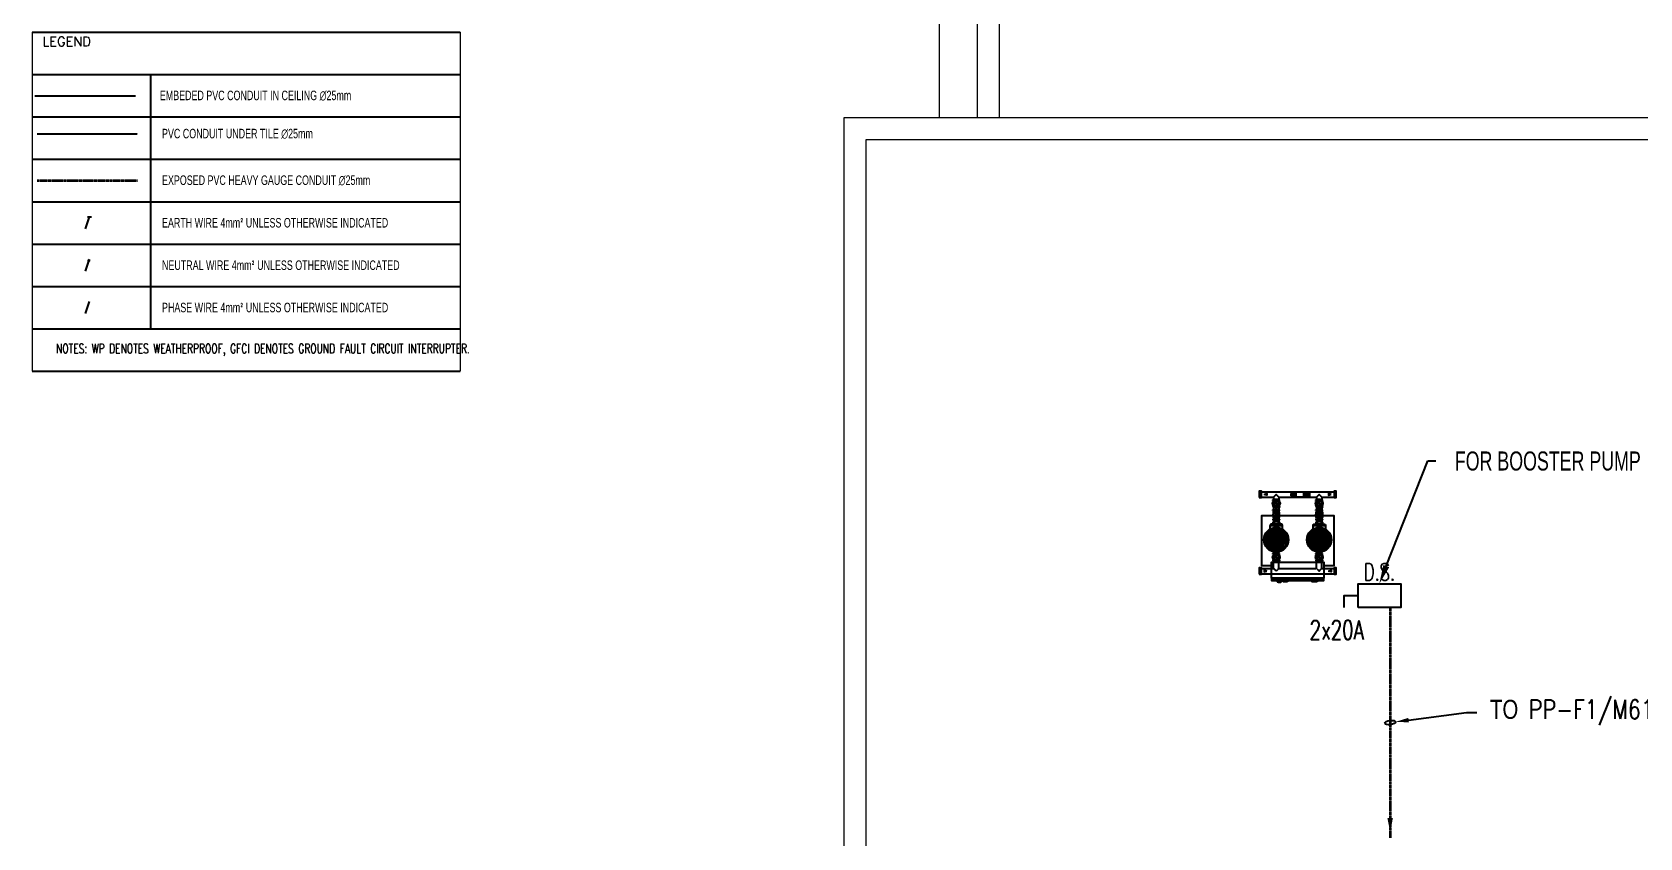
# Model space of a CAD drawing. Extents: x -14808 to 281570, y -29214 to 19989.
# Drawn here: x -13095 to 3809, y 7301 to 15771 of the extents above; entities that cross this region are included whole.
import ezdxf
from ezdxf import colors
from ezdxf.entities.mleader import LeaderData, LeaderLine
from ezdxf.enums import TextEntityAlignment as Align
from ezdxf.math import Vec2, Vec3

# ---------------------------------------------------------------- set-up
doc = ezdxf.new("R2010")
doc.units = 0
doc.header["$LTSCALE"] = 0.25
doc.linetypes.add('DASHDOT', pattern=[25.4, 12.7, -6.35, 0, -6.35])
doc.linetypes.add('HIDDEN', pattern=[9.525, 6.35, -3.175])
for name, color, linetype, lineweight in [('Dims', 254, 'Continuous', 5), ('E-LITE-CIRC', 6, 'Continuous', 25), ('E-LITE-DIMS', 8, 'Continuous', 9), ('E-POWR-CIRC-NUMB', 6, 'Continuous', 25), ('E-POWR-CLNG-CNDT', 6, 'DASHDOT', 35), ('E-POWR-CNDT', 6, 'Continuous', 25), ('E-POWR-CTRL-NUMB', 6, 'Continuous', 25), ('E-POWR-FLOR-CNDT', 6, 'HIDDEN', 25), ('E-POWR-FLOR-CNDT @ 100', 6, 'HIDDEN', 25), ('E-POWR-TEXT', 6, 'Continuous', 25), ('E-WIRES', 6, 'Continuous', 25), ('Frame', 254, 'Continuous', 9), ('G-ANNO-TEXT', 6, 'Continuous', 25), ('Proj', 7, 'Continuous', 5)]:
    doc.layers.add(name, color=color, linetype=linetype, lineweight=lineweight)
for name, color, linetype in [('E-POWR-IDEN', 101, 'Continuous'), ('e-powr-swch @ 100', 191, 'Continuous'), ('elfor_tx', 132, 'Continuous'), ('FF-TXT', 254, 'Continuous'), ('M-PB_CW', 5, 'Continuous'), ('M-PB_MCW', 142, 'Continuous'), ('PW-EQPM', 31, 'Continuous'), ('SN-SCW', 5, 'Continuous'), ('SN-SCW-s', 5, 'DASHDOT'), ('SN-SCW-thin', 8, 'Continuous')]:
    doc.layers.add(name, color=color, linetype=linetype)
doc.styles.add('DC_Elc_Romans', font='elc_romans.shx', dxfattribs={"width": 0.7})
doc.styles.add('DC_SIMPLEX', font='SIMPLEX.shx', dxfattribs={"width": 0.7})
doc.styles.add('MARI3', font='arial.ttf', dxfattribs={"width": 1.2})
doc.styles.add('romans', font='romans.shx', dxfattribs={"height": 160})
doc.styles.get("Standard").update_dxf_attribs({"font": 'romans.shx'})
doc.styles.add('TTLB-A0-JeddahDP$0$Standard', font='txt_____.ttf')
doc.styles.add('TTLB-A0-JeddahDP$0$swis721', font='swiss.ttf')

msp = doc.modelspace()

# ---------------------------------------------------------------- texts
at = {"layer": 'elfor_tx', "insert": (-12987, 15724, 0), "char_height": 100, "width": 2524.82, "attachment_point": 1, "style": 'romans'}
msp.add_mtext('LEGEND', dxfattribs=at)
at = {"layer": 'G-ANNO-TEXT', "char_height": 100, "attachment_point": 4, "style": 'DC_SIMPLEX'}
for s, insert, width in [('{\\Felc_romans|c0;EMBEDED PVC CONDUIT IN CEILING ∅25mm}', (-11752, 15103, 0), 5040), ('{\\Felc_romans|c0;PVC CONDUIT UNDER TILE ∅25mm}', (-11729, 14702, 0), 5040), ('{\\Felc_romans|c0;EXPOSED PVC HEAVY GAUGE CONDUIT ∅25mm}', (-11729, 14212, 0), 5040), ('{\\Felc_romans|c0;EARTH WIRE 4mm\\fISOCPEUR|b0|i0|c0|p34;²\\Felc_romans|c0; UNLESS OTHERWISE INDICATED}', (-11729, 13767, 0), 5040), ('{\\Felc_romans|c0;NEUTRAL WIRE 4mm\\fISOCPEUR|b0|i0|c0|p34;²\\Felc_romans|c0; UNLESS OTHERWISE INDICATED}', (-11729, 13321, 0), 5040), ('{\\Felc_romans|c0;PHASE WIRE 4mm\\fISOCPEUR|b0|i0|c0|p34;²\\Felc_romans|c0; UNLESS OTHERWISE INDICATED}', (-11729, 12876, 0), 5040), ('NOTES: WP DENOTES WEATHERPROOF, GFCI DENOTES GROUND FAULT CIRCUIT INTERRUPTER.', (-12843, 12430, 0), 4137.34)]:
    msp.add_mtext(s, dxfattribs=dict(at, insert=insert, width=width))

# ---------------------------------------------------------------- blocks, each defined once
blk = doc.blocks.new('GV-40-T')
for p, q in [((-4, 37), (-32, 37)), ((-4, 35), (-32, 35)), ((-30, 68), (-26, 72)), ((-30, 64), (-30, 68)), ((-30, 64), (-26, 60)), ((-30, 8), (-26, 12)), ((-30, 8), (-30, 4)), ((-30, 4), (-26, 0)), ((26, 72), (-26, 72)), ((-26, 72), (-19, 72)), ((-25, 60), (-26, 60)), ((-26, 60), (-25, 60)), ((-26, 12), (-25, 12)), ((-26, 12), (-25, 12)), ((26, 0), (-26, 0)), ((-26, 0), (-19, 0)), ((-25, 57), (-25, 37)), ((-25, 35), (-25, 15)), ((-22, 60), (-1, 60)), ((-20, 60), (-22, 60)), ((-22, 12), (-1, 12)), ((-22, 12), (-20, 12)), ((-15, 68), (-19, 72)), ((-15, 64), (-19, 60)), ((-15, 8), (-19, 12)), ((-15, 4), (-19, 0)), ((-15, 68), (-11, 72)), ((-15, 68), (-15, 68)), ((-15, 64), (-15, 65)), ((-15, 64), (-11, 60)), ((-15, 8), (-11, 12)), ((-15, 8), (-15, 7)), ((-15, 4), (-15, 4)), ((-15, 4), (-11, 0)), ((-11, 72), (11, 72)), ((-11, 0), (11, 0)), ((-1, 40), (-1, 68)), ((-1, 36), (0, 36)), ((-1, 36), (0, 36)), ((-1, 36), (-1, 36)), ((-1, 36), (-1, 36)), ((-1, 36), (0, 36)), ((-1, 36), (0, 36)), ((-1, 32), (-1, 4)), ((0, 37), (0, 36)), ((0, 37), (0, 37)), ((0, 37), (0, 37)), ((0, 37), (0, 36)), ((0, 37), (0, 36)), ((0, 37), (0, 36)), ((0, 36), (0, 35)), ((0, 36), (1, 36)), ((0, 36), (0, 35)), ((0, 36), (1, 36)), ((0, 36), (1, 36)), ((0, 36), (0, 35)), ((0, 36), (0, 35)), ((0, 36), (1, 36)), ((0, 35), (0, 35)), ((0, 35), (0, 35)), ((1, 40), (1, 68)), ((22, 60), (1, 60)), ((1, 36), (1, 36)), ((1, 36), (1, 36)), ((1, 32), (1, 4)), ((1, 12), (22, 12)), ((4, 37), (32, 37)), ((4, 35), (32, 35)), ((15, 68), (11, 72)), ((15, 64), (11, 60)), ((15, 8), (11, 12)), ((15, 4), (11, 0)), ((15, 68), (19, 72)), ((15, 68), (15, 68)), ((15, 64), (15, 65)), ((15, 64), (19, 60)), ((15, 8), (19, 12)), ((15, 8), (15, 7)), ((15, 4), (15, 4)), ((15, 4), (19, 0)), ((19, 72), (26, 72)), ((19, 0), (26, 0)), ((20, 60), (22, 60)), ((20, 12), (22, 12)), ((25, 60), (26, 60)), ((26, 60), (25, 60)), ((25, 12), (26, 12)), ((25, 12), (26, 12)), ((30, 68), (26, 72)), ((30, 64), (26, 60)), ((26, 60), (26, 59)), ((26, 55), (26, 37)), ((26, 35), (26, 17)), ((26, 13), (26, 12)), ((30, 8), (26, 12)), ((30, 4), (26, 0)), ((30, 64), (30, 68)), ((30, 8), (30, 4))]:
    blk.add_line(p, q)
for radius in [35, 2]:
    blk.add_circle((0, 36), radius)
for radius, start, end in [(32.5, 91.7632, 178.2368), (32.5, 181.7632, 268.2368), (24, 92.388, 177.612), (24, 182.388, 267.612), (4, 165.5225, 194.4775), (4, 75.5225, 104.4775), (4, 255.5225, 284.4775), (32.5, 1.7632, 88.2368), (24, 2.388, 87.612), (32.5, 271.7632, 358.2368), (24, 272.388, 357.612), (4, 345.5225, 14.4775)]:
    blk.add_arc((0, 36), radius, start, end)
blk = doc.blocks.new('CV-40-T')
for p, q in [((-30, 94), (-26, 98)), ((-30, 94), (-26, 98)), ((-30, 90), (-30, 94)), ((-30, 90), (-30, 94)), ((-30, 90), (-26, 86)), ((-30, 90), (-26, 86)), ((-30, 8), (-26, 12)), ((-30, 8), (-26, 12)), ((-30, 8), (-30, 4)), ((-30, 8), (-30, 4)), ((-30, 4), (-26, 0)), ((-30, 4), (-26, 0)), ((-26, 98), (26, 98)), ((-26, 98), (26, 98)), ((-19, 98), (-26, 98)), ((-19, 98), (-26, 98)), ((26, 86), (-26, 86)), ((26, 86), (-26, 86)), ((-19, 86), (-26, 86)), ((-19, 86), (-26, 86)), ((-26, 12), (26, 12)), ((-26, 12), (26, 12)), ((-19, 12), (-26, 12)), ((-19, 12), (-26, 12)), ((-26, 0), (26, 0)), ((-26, 0), (26, 0)), ((-19, 0), (-26, 0)), ((-19, 0), (-26, 0)), ((-24, 86), (-24, 84)), ((-24, 86), (-24, 84)), ((-24, 12), (-24, 14)), ((-24, 12), (-24, 14)), ((-15, 94), (-19, 98)), ((-15, 94), (-19, 98)), ((-15, 90), (-19, 86)), ((-15, 90), (-19, 86)), ((-15, 8), (-19, 12)), ((-15, 8), (-19, 12)), ((-15, 4), (-19, 0)), ((-15, 4), (-19, 0)), ((-15, 94), (-11, 98)), ((-15, 94), (-11, 98)), ((-15, 90), (-15, 94)), ((-15, 90), (-15, 94)), ((-15, 90), (-11, 86)), ((-15, 90), (-11, 86)), ((-15, 8), (-11, 12)), ((-15, 8), (-11, 12)), ((-15, 8), (-15, 4)), ((-15, 8), (-15, 4)), ((-15, 4), (-11, 0)), ((-15, 4), (-11, 0)), ((11, 98), (-11, 98)), ((11, 98), (-11, 98)), ((11, 86), (-11, 86)), ((11, 86), (-11, 86)), ((11, 12), (-11, 12)), ((11, 12), (-11, 12)), ((11, 0), (-11, 0)), ((11, 0), (-11, 0)), ((0, 71), (-4, 56)), ((0, 71), (-4, 56)), ((-4, 56), (-2, 56)), ((-4, 56), (-2, 56)), ((-2, 36), (-4, 34)), ((-2, 36), (-4, 34)), ((-4, 34), (-4, 27)), ((-4, 34), (-4, 27)), ((0, 31), (-4, 27)), ((0, 31), (-4, 27)), ((-2, 36), (-2, 56)), ((-2, 36), (-2, 56)), ((0, 71), (4, 56)), ((0, 71), (4, 56)), ((0, 31), (4, 27)), ((0, 31), (4, 27)), ((2, 36), (2, 56)), ((4, 56), (2, 56)), ((4, 56), (2, 56)), ((2, 36), (2, 56)), ((2, 36), (4, 34)), ((2, 36), (4, 34)), ((4, 34), (4, 27)), ((4, 34), (4, 27)), ((15, 94), (11, 98)), ((15, 94), (11, 98)), ((15, 90), (11, 86)), ((15, 90), (11, 86)), ((15, 8), (11, 12)), ((15, 8), (11, 12)), ((15, 4), (11, 0)), ((15, 4), (11, 0)), ((15, 94), (19, 98)), ((15, 94), (19, 98)), ((15, 90), (15, 94)), ((15, 90), (15, 94)), ((15, 90), (19, 86)), ((15, 90), (19, 86)), ((15, 8), (19, 12)), ((15, 8), (19, 12)), ((15, 8), (15, 4)), ((15, 8), (15, 4)), ((15, 4), (19, 0)), ((15, 4), (19, 0)), ((26, 98), (19, 98)), ((26, 98), (19, 98)), ((26, 86), (19, 86)), ((26, 86), (19, 86)), ((26, 12), (19, 12)), ((26, 12), (19, 12)), ((26, 0), (19, 0)), ((26, 0), (19, 0)), ((24, 86), (24, 84)), ((24, 86), (24, 84)), ((24, 12), (24, 14)), ((24, 12), (24, 14)), ((30, 94), (26, 98)), ((30, 94), (26, 98)), ((30, 90), (26, 86)), ((30, 90), (26, 86)), ((30, 8), (26, 12)), ((30, 8), (26, 12)), ((30, 4), (26, 0)), ((30, 4), (26, 0)), ((30, 90), (30, 94)), ((30, 90), (30, 94)), ((30, 8), (30, 4)), ((30, 8), (30, 4))]:
    blk.add_line(p, q)
blk.add_lwpolyline([(-16, 49), (-8, 35), (8, 35), (16, 49), (8, 63), (-8, 63)], close=True)
blk.add_circle((0, 49), 26)
for centre, start, end in [((68, 49), 159.4634, 200.5366), ((68, 49), 159.4634, 200.5366), ((-68, 49), 339.4634, 20.5366), ((-68, 49), 339.4634, 20.5366)]:
    blk.add_arc(centre, 98.3, start, end)
blk = doc.blocks.new('P-10 Top')
at = {"lineweight": 25, "ltscale": 1.032}
for p, q in [((-764, 515), (0, 515)), ((-636, 440), (-636, 435)), ((-580, 440), (-580, 435)), ((-288, 459), (-425, 459)), ((-184, 440), (-184, 435)), ((-128, 440), (-128, 435)), ((-636, -130), (-636, -116)), ((-580, -130), (-580, -116)), ((-184, -130), (-184, -116)), ((-128, -130), (-128, -116)), ((-764, -290), (-658, -290)), ((-636, -223), (-636, -214)), ((-636, -223), (-636, -214)), ((-580, -223), (-580, -214)), ((-580, -223), (-580, -214)), ((-184, -223), (-184, -214)), ((-184, -223), (-184, -214)), ((-128, -223), (-128, -214)), ((-128, -223), (-128, -214)), ((-106, -290), (0, -290)), ((-764, -346), (-658, -346)), ((-654, -394), (-654, -401)), ((-110, -394), (-110, -401)), ((-106, -346), (0, -346))]:
    blk.add_line(p, q, dxfattribs=at)
for p, q in [((-764, 459), (-636, 459)), ((-636, 459), (-636, 440)), ((-636, 351), (-636, 329)), ((-580, 459), (-580, 440)), ((-580, 459), (-288, 459)), ((-580, 351), (-580, 329)), ((-397, 477), (-453, 477)), ((-425, 459), (-184, 459)), ((-184, 459), (-184, 440)), ((-184, 351), (-184, 329)), ((-128, 459), (0, 459)), ((-128, 459), (-128, 440)), ((-128, 351), (-128, 329)), ((-639, 200), (-642, 197)), ((-642, 197), (-642, 178)), ((-642, 178), (-639, 175)), ((-577, 200), (-639, 200)), ((-577, 175), (-639, 175)), ((-577, 175), (-639, 175)), ((-636, 216), (-636, 200)), ((-628, 197), (-628, 178)), ((-588, 197), (-588, 178)), ((-580, 216), (-580, 200)), ((-577, 200), (-574, 197)), ((-574, 178), (-577, 175)), ((-574, 197), (-574, 178)), ((-187, 200), (-190, 197)), ((-190, 197), (-190, 178)), ((-190, 178), (-187, 175)), ((-125, 200), (-187, 200)), ((-125, 175), (-187, 175)), ((-125, 175), (-187, 175)), ((-184, 216), (-184, 200)), ((-176, 197), (-176, 178)), ((-135, 197), (-135, 178)), ((-128, 216), (-128, 200)), ((-125, 200), (-121, 197)), ((-121, 178), (-125, 175)), ((-121, 197), (-121, 178)), ((-542, 158), (-674, 158)), ((-90, 158), (-221, 158))]:
    blk.add_line(p, q)
at = {"color": 8, "linetype": 'HIDDEN', "lineweight": 25}
for p, q in [((-658, -290), (-636, -290)), ((-636, -290), (-636, -223)), ((-580, -290), (-580, -223)), ((-580, -290), (-184, -290)), ((-184, -290), (-184, -223)), ((-128, -290), (-128, -223)), ((-128, -290), (-106, -290)), ((-658, -346), (-106, -346))]:
    blk.add_line(p, q, dxfattribs=at)
at = {"lineweight": 25, "ltscale": 1.032}
for points in [[(-787, 454), (-764, 454), (-764, 521), (-787, 521)], [(0, 454), (23, 454), (23, 521), (0, 521)], [(-787, -351), (-764, -351), (-764, -284), (-787, -284)], [(-106, -394), (-658, -394), (-658, -223), (-106, -223)], [(0, -351), (23, -351), (23, -284), (0, -284)], [(-106, -401), (-658, -401), (-658, -419), (-106, -419)], [(-554, -431), (-596, -431), (-596, -419), (-554, -419)], [(-490, -431), (-531, -431), (-531, -419), (-490, -419)], [(-179, -431), (-231, -431), (-231, -419), (-179, -419)]]:
    blk.add_lwpolyline(points, close=True, dxfattribs=at)
for points in [[(-257, 508), (-318, 508, 0.414214), (-322, 504), (-322, 470, 0.414214), (-318, 466), (-257, 466, 0.414214), (-254, 470), (-254, 504, 0.414214)], [(-453, 497), (-453, 477, 0.414214), (-450, 474), (-400, 474, 0.414214), (-397, 477), (-397, 497)]]:
    blk.add_lwpolyline(points, format="xyb", close=True)
for points in [[(-580, 459), (-584, 463), (-594, 473), (-608, 487), (-622, 473), (-632, 463), (-636, 459)], [(-184, 459), (-180, 463), (-170, 473), (-156, 487), (-142, 473), (-131, 463), (-128, 459)], [(-607, 122), (-594, 121), (-582, 119), (-569, 116), (-559, 112), (-549, 107), (-540, 101), (-531, 95), (-524, 87), (-518, 79), (-512, 70), (-507, 61), (-503, 52), (-500, 41), (-498, 31), (-497, 21), (-497, 10), (-497, 0), (-498, -10), (-500, -20), (-503, -30), (-507, -40), (-512, -49), (-518, -58), (-524, -66), (-531, -73), (-540, -80), (-549, -86), (-559, -91), (-569, -95), (-582, -98), (-594, -100), (-607, -101), (-621, -100), (-633, -98), (-645, -95), (-656, -91), (-666, -86), (-675, -80), (-684, -73), (-691, -66), (-698, -58), (-703, -49), (-708, -40), (-712, -30), (-714, -20), (-717, -10), (-718, 0), (-718, 10), (-718, 21), (-717, 31), (-714, 41), (-712, 51), (-708, 61), (-703, 70), (-698, 79), (-691, 87), (-684, 95), (-675, 101), (-666, 107), (-656, 112), (-645, 116), (-634, 119), (-621, 121), (-607, 122), (-607, 122)], [(-156, 122), (-170, 121), (-182, 119), (-194, 116), (-205, 112), (-215, 107), (-224, 101), (-232, 95), (-240, 87), (-246, 79), (-252, 70), (-256, 61), (-260, 52), (-264, 41), (-265, 31), (-267, 21), (-267, 10), (-267, 0), (-265, -10), (-264, -20), (-260, -30), (-256, -40), (-252, -49), (-246, -58), (-240, -66), (-232, -73), (-224, -80), (-215, -86), (-205, -91), (-194, -95), (-182, -98), (-170, -100), (-156, -101), (-143, -100), (-130, -98), (-119, -95), (-108, -91), (-98, -86), (-88, -80), (-80, -73), (-73, -66), (-66, -58), (-61, -49), (-56, -40), (-52, -30), (-49, -20), (-47, -10), (-46, 0), (-45, 10), (-46, 21), (-47, 31), (-49, 41), (-52, 51), (-56, 61), (-61, 70), (-66, 79), (-73, 87), (-80, 95), (-88, 101), (-98, 107), (-108, 112), (-119, 116), (-130, 119), (-143, 121), (-156, 122), (-156, 122)]]:
    blk.add_lwpolyline(points)
for points in [[(-440, 506), (-440, 497), (-410, 497), (-410, 506)], [(-258, 504), (-318, 504), (-318, 470), (-258, 470)], [(-269, 482), (-306, 482), (-306, 492), (-269, 492)]]:
    blk.add_lwpolyline(points, close=True)
for points in [[(-642, 261), (-764, 261), (-764, -261), (-658, -261)], [(-190, 261), (-574, 261)], [(-106, -261), (0, -261), (0, 261), (-122, 261)]]:
    blk.add_lwpolyline(points, dxfattribs=at)
for points in [[(-542, 122), (-542, 158, 0.414214), (-559, 175), (-657, 175, 0.414214), (-674, 158), (-674, 122)], [(-221, 122), (-221, 158, -0.414214), (-205, 175), (-106, 175, -0.414214), (-90, 158), (-90, 122)]]:
    blk.add_lwpolyline(points, format="xyb")
at = {"color": 8}
for points in [[(-655, -84), (-662, -81), (-668, -77), (-674, -72), (-680, -67), (-685, -62), (-689, -57), (-694, -51), (-698, -45), (-702, -39), (-705, -32), (-708, -25), (-710, -19), (-712, -11), (-713, -4), (-713, 3), (-714, 10), (-713, 18), (-713, 25), (-712, 33), (-709, 40), (-707, 47), (-704, 53), (-701, 60), (-698, 67), (-694, 72), (-689, 78), (-684, 84), (-679, 89), (-674, 94), (-668, 98), (-662, 102), (-655, 105)], [(-655, -84), (-662, -81), (-668, -77), (-674, -72), (-680, -67), (-685, -62), (-689, -57), (-694, -51), (-698, -45), (-702, -39), (-705, -32), (-708, -25), (-710, -19), (-712, -11), (-713, -4), (-713, 3), (-714, 10), (-713, 18), (-713, 25), (-712, 33), (-709, 40), (-707, 47), (-704, 53), (-701, 60), (-698, 67), (-694, 72), (-689, 78), (-684, 84), (-679, 89), (-674, 94), (-668, 98), (-662, 102), (-655, 105)], [(-713, 14), (-713, 16), (-712, 19), (-712, 21), (-712, 23)], [(-713, 14), (-713, 16), (-712, 19), (-712, 21), (-712, 23)], [(-712, 13), (-712, 13), (-712, 13), (-712, 13), (-712, 13), (-712, 13), (-712, 13), (-712, 14), (-712, 14), (-713, 14), (-713, 14), (-713, 14), (-713, 14), (-713, 14), (-713, 14), (-713, 14)], [(-713, 7), (-713, 7), (-713, 7), (-713, 7), (-713, 7), (-713, 7), (-713, 7), (-712, 8), (-712, 8), (-712, 8), (-712, 8), (-712, 8), (-712, 8), (-712, 8), (-712, 8), (-712, 8)], [(-712, -1), (-712, 1), (-713, 4), (-713, 6), (-713, 7)], [(-712, -1), (-712, 1), (-713, 4), (-713, 6), (-713, 7)], [(-712, 24), (-712, 24), (-712, 24), (-712, 24), (-711, 24), (-711, 24)], [(-712, 24), (-712, 24), (-712, 24)], [(-712, 23), (-712, 23), (-712, 23), (-712, 23), (-712, 24)], [(-712, 23), (-712, 23), (-712, 23), (-712, 23)], [(-687, 13), (-712, 13)], [(-712, 8), (-687, 8)], [(-711, 30), (-711, 32), (-710, 34), (-709, 37), (-709, 38)], [(-711, 30), (-711, 32), (-710, 34), (-709, 37), (-709, 38)], [(-710, 29), (-710, 29), (-710, 29), (-710, 29), (-710, 29), (-711, 29), (-711, 29), (-711, 29), (-711, 29), (-711, 29), (-711, 29), (-711, 29), (-711, 29), (-711, 30), (-711, 30), (-711, 30)], [(-711, 24), (-687, 24)], [(-711, 24), (-711, 24)], [(-686, 29), (-710, 29)], [(-709, 38), (-709, 39), (-708, 39), (-708, 39), (-708, 39)], [(-709, 38), (-709, 38), (-709, 38)], [(-708, 39), (-708, 39), (-708, 39), (-708, 39), (-708, 39)], [(-708, 39), (-708, 39)], [(-708, 39), (-685, 39)], [(-708, 39), (-708, 39)], [(-707, 46), (-706, 48), (-705, 50), (-704, 52), (-703, 54)], [(-707, 46), (-706, 48), (-705, 50), (-704, 52), (-703, 54)], [(-706, 44), (-706, 44), (-706, 44), (-706, 44), (-706, 44), (-706, 44), (-706, 45), (-706, 45), (-706, 45), (-706, 45), (-707, 45), (-707, 45), (-707, 45), (-707, 45), (-707, 45), (-707, 46), (-707, 46), (-707, 46), (-707, 46)], [(-683, 44), (-706, 44)], [(-703, 55), (-703, 55), (-703, 55), (-703, 55), (-703, 55)], [(-703, 55), (-703, 55)], [(-703, 54), (-703, 54), (-703, 55), (-703, 55), (-703, 55), (-703, 55)], [(-703, 55), (-702, 55)], [(-703, 54), (-703, 54)], [(-702, 55), (-681, 55)], [(-700, 62), (-699, 64), (-697, 66), (-696, 68), (-694, 70)], [(-700, 62), (-699, 64), (-697, 66), (-696, 68), (-694, 70)], [(-699, 60), (-699, 60), (-699, 60), (-699, 60), (-699, 60), (-699, 60), (-699, 60), (-699, 61), (-699, 61), (-700, 61), (-700, 61), (-700, 61), (-700, 61), (-700, 61), (-700, 61), (-700, 61), (-700, 61), (-700, 62), (-700, 62)], [(-679, 60), (-699, 60)], [(-694, 70), (-694, 71), (-694, 71)], [(-694, 71), (-675, 71)], [(-694, 71), (-694, 71)], [(-694, 70), (-694, 70), (-694, 70), (-694, 70), (-694, 70)], [(-694, 70), (-694, 70), (-694, 70)], [(-689, 77), (-687, 80), (-685, 82), (-683, 84), (-681, 86)], [(-689, 77), (-687, 80), (-685, 82), (-683, 84), (-681, 86)], [(-688, 76), (-688, 76), (-688, 76), (-689, 76), (-689, 76), (-689, 76), (-689, 76), (-689, 76), (-689, 76), (-689, 76), (-689, 76), (-689, 76), (-689, 76), (-689, 76), (-689, 77), (-689, 77), (-689, 77), (-689, 77), (-689, 77), (-689, 77), (-689, 77), (-689, 77)], [(-672, 76), (-688, 76)], [(-687, 24), (-687, 24), (-687, 24), (-686, 24), (-686, 24), (-686, 24), (-686, 24), (-686, 24), (-686, 23), (-686, 23), (-686, 23), (-686, 23), (-686, 23), (-686, 23), (-686, 23), (-686, 23)], [(-686, 14), (-686, 14), (-686, 14), (-686, 14), (-686, 14), (-686, 14), (-686, 14), (-686, 14), (-687, 13), (-687, 13), (-687, 13), (-687, 13), (-687, 13), (-687, 13), (-687, 13), (-687, 13)], [(-687, 8), (-687, 8), (-687, 8), (-687, 8), (-687, 8), (-687, 8), (-687, 8), (-687, 8), (-686, 8), (-686, 7), (-686, 7), (-686, 7), (-686, 7), (-686, 7), (-686, 7), (-686, 7)], [(-686, 29), (-686, 29), (-686, 29), (-686, 29), (-686, 29), (-686, 29), (-686, 29)], [(-685, 29), (-686, 29)], [(-686, 29), (-686, 29)], [(-686, 14), (-686, 16), (-686, 19), (-686, 21), (-686, 23)], [(-686, 14), (-686, 16), (-686, 19), (-686, 21), (-686, 23)], [(-686, -1), (-686, 0), (-686, 3), (-686, 5), (-686, 7)], [(-686, -1), (-686, 0), (-686, 3), (-686, 5), (-686, 7)], [(-653, -81), (-657, -76), (-660, -71), (-664, -66), (-666, -61), (-670, -55), (-672, -49), (-675, -44), (-677, -38), (-679, -32), (-680, -26), (-682, -20), (-683, -14), (-684, -8), (-685, -2), (-685, 4), (-685, 10), (-685, 17), (-685, 23), (-684, 29), (-683, 35), (-682, 41), (-680, 47), (-679, 53), (-677, 59), (-675, 65), (-672, 71), (-670, 76), (-666, 82), (-664, 87), (-660, 92), (-657, 97), (-653, 102)], [(-653, -81), (-657, -76), (-660, -71), (-664, -66), (-666, -61), (-670, -55), (-672, -49), (-675, -44), (-677, -38), (-679, -32), (-680, -26), (-682, -20), (-683, -14), (-684, -8), (-685, -2), (-685, 4), (-685, 10), (-685, 17), (-685, 23), (-684, 29), (-683, 35), (-682, 41), (-680, 47), (-679, 53), (-677, 59), (-675, 65), (-672, 71), (-670, 76), (-666, 82), (-664, 87), (-660, 92), (-657, 97), (-653, 102)], [(-685, 39), (-685, 39), (-684, 39), (-684, 39), (-684, 39), (-684, 39), (-684, 39), (-684, 39), (-684, 39), (-684, 38), (-684, 38), (-684, 38), (-684, 38), (-684, 38), (-684, 38), (-684, 38)], [(-685, 29), (-685, 33), (-684, 35), (-684, 38), (-684, 38)], [(-685, 29), (-685, 33), (-684, 35), (-684, 38), (-684, 38)], [(-685, 29), (-685, 29), (-685, 29), (-685, 29), (-685, 29)], [(-685, 29), (-685, 29), (-685, 29), (-685, 29)], [(-682, 45), (-682, 45), (-683, 45), (-683, 45), (-683, 45), (-683, 44)], [(-683, 44), (-683, 44), (-683, 44), (-683, 44), (-683, 44)], [(-683, 44), (-683, 44)], [(-682, 46), (-682, 48), (-681, 51), (-680, 53), (-680, 54)], [(-682, 46), (-682, 48), (-681, 51), (-680, 53), (-680, 54)], [(-682, 45), (-682, 45), (-682, 45)], [(-681, 86), (-681, 86), (-681, 86), (-681, 86), (-680, 86), (-680, 86)], [(-681, 86), (-681, 86), (-681, 86)], [(-681, 55), (-681, 55), (-681, 55), (-680, 55), (-680, 55), (-680, 55), (-680, 55), (-680, 55), (-680, 55), (-680, 54), (-680, 54), (-680, 54), (-680, 54), (-680, 54), (-680, 54), (-680, 54), (-680, 54), (-680, 54), (-680, 53)], [(-680, 86), (-667, 86)], [(-680, 86), (-680, 86), (-680, 86)], [(-678, 60), (-679, 60)], [(-646, -77), (-650, -72), (-654, -67), (-657, -63), (-660, -58), (-663, -53), (-665, -47), (-668, -42), (-670, -36), (-672, -30), (-673, -25), (-675, -19), (-676, -13), (-677, -7), (-678, -1), (-678, 4), (-678, 10), (-678, 18), (-677, 25), (-676, 33), (-675, 39), (-673, 47), (-671, 53), (-669, 60), (-666, 67), (-663, 73), (-659, 80), (-655, 86), (-651, 92), (-647, 97), (-642, 103), (-637, 109), (-632, 114)], [(-646, -77), (-650, -72), (-654, -67), (-657, -63), (-660, -58), (-663, -53), (-665, -47), (-668, -42), (-670, -36), (-672, -30), (-673, -25), (-675, -19), (-676, -13), (-677, -7), (-678, -1), (-678, 4), (-678, 10), (-678, 18), (-677, 25), (-676, 33), (-675, 39), (-673, 47), (-671, 53), (-669, 60), (-666, 67), (-663, 73), (-659, 80), (-655, 86), (-651, 92), (-647, 97), (-642, 103), (-637, 109), (-632, 114)], [(-678, 61), (-677, 63), (-676, 65), (-675, 67), (-675, 69)], [(-678, 61), (-677, 63), (-676, 65), (-675, 67), (-675, 69)], [(-678, 61), (-678, 61), (-678, 61), (-678, 61), (-678, 60), (-678, 60)], [(-678, 61), (-678, 61)], [(-678, 60), (-678, 60), (-678, 60), (-678, 60), (-678, 60)], [(-678, 60), (-678, 60)], [(-677, 14), (-677, 16), (-677, 19), (-677, 21), (-676, 23)], [(-677, 14), (-677, 16), (-677, 19), (-677, 21), (-676, 23)], [(-676, 13), (-676, 13), (-676, 13), (-676, 13), (-676, 13), (-676, 13), (-677, 13), (-677, 14), (-677, 14), (-677, 14), (-677, 14), (-677, 14), (-677, 14), (-677, 14), (-677, 14), (-677, 14)], [(-677, 7), (-677, 7), (-677, 7), (-677, 7), (-677, 7), (-677, 7), (-677, 7), (-677, 8), (-677, 8), (-677, 8), (-676, 8), (-676, 8), (-676, 8), (-676, 8), (-676, 8), (-676, 8)], [(-676, -1), (-677, 1), (-677, 3), (-677, 4), (-677, 7)], [(-676, -1), (-677, 1), (-677, 3), (-677, 4), (-677, 7)], [(-676, 24), (-676, 24), (-676, 24), (-676, 24), (-676, 24), (-676, 24), (-675, 24), (-675, 24), (-675, 24)], [(-676, 23), (-676, 24)], [(-676, 23), (-676, 23), (-676, 23), (-676, 23)], [(-676, 23), (-676, 23), (-676, 23), (-676, 23)], [(-653, 13), (-676, 13)], [(-676, 8), (-653, 8)], [(-675, 71), (-675, 71), (-675, 71), (-675, 70), (-675, 70), (-675, 70), (-675, 70), (-675, 70), (-675, 70), (-675, 70), (-675, 70), (-674, 70), (-674, 70), (-674, 69), (-674, 69), (-674, 69), (-674, 69), (-674, 69), (-674, 69)], [(-675, 30), (-675, 32), (-675, 34), (-675, 37), (-675, 38)], [(-675, 30), (-675, 32), (-675, 34), (-675, 37), (-675, 38)], [(-675, 29), (-675, 29), (-675, 29), (-675, 29), (-675, 29), (-675, 29), (-675, 29), (-675, 29), (-675, 29), (-675, 29), (-675, 29), (-675, 29), (-675, 29), (-675, 30), (-675, 30), (-675, 30)], [(-652, 29), (-675, 29)], [(-675, 24), (-653, 24)], [(-674, 39), (-674, 39), (-674, 39), (-673, 39), (-673, 39)], [(-674, 39), (-674, 39)], [(-674, 38), (-674, 39), (-674, 39), (-674, 39), (-674, 39)], [(-674, 38), (-674, 38), (-674, 38)], [(-672, 91), (-672, 91), (-672, 91), (-672, 91), (-672, 91), (-673, 91), (-673, 91), (-673, 91), (-673, 91), (-673, 92), (-673, 92), (-673, 92), (-673, 92), (-673, 92), (-673, 92), (-673, 92), (-673, 93), (-673, 93), (-673, 93), (-673, 93), (-673, 93), (-673, 93)], [(-673, 39), (-650, 39)], [(-673, 39), (-673, 39)], [(-672, 93), (-670, 95), (-668, 96), (-666, 98), (-664, 100), (-662, 101), (-660, 102), (-657, 103), (-655, 105)], [(-672, 93), (-670, 95), (-668, 96), (-666, 98), (-664, 100), (-662, 101), (-660, 102), (-657, 103), (-655, 105)], [(-663, 91), (-672, 91)], [(-671, 76), (-671, 76), (-672, 76), (-672, 76), (-672, 76)], [(-672, 76), (-672, 76)], [(-672, 46), (-671, 49), (-671, 51), (-670, 53), (-670, 54)], [(-672, 46), (-671, 49), (-671, 51), (-670, 53), (-670, 54)], [(-671, 44), (-672, 44), (-672, 44), (-672, 44), (-672, 44), (-672, 44), (-672, 45), (-672, 45), (-672, 45), (-672, 45), (-672, 45), (-672, 45), (-672, 45), (-672, 45), (-672, 45), (-672, 45), (-672, 46), (-672, 46), (-672, 46)], [(-671, 76), (-670, 78), (-669, 81), (-667, 83), (-666, 85)], [(-671, 76), (-670, 78), (-669, 81), (-667, 83), (-666, 85)], [(-671, 76), (-671, 76), (-671, 76), (-671, 76), (-671, 76), (-671, 76), (-671, 76)], [(-671, 76), (-671, 76)], [(-648, 44), (-671, 44)], [(-670, 55), (-670, 55), (-670, 55), (-669, 55), (-669, 55)], [(-670, 55), (-670, 55)], [(-670, 54), (-670, 54), (-670, 55), (-670, 55), (-670, 55)], [(-670, 54), (-670, 54), (-670, 54)], [(-669, 55), (-645, 55)], [(-669, 55), (-669, 55)], [(-667, 86), (-667, 86), (-667, 86), (-667, 86), (-667, 86), (-667, 86), (-666, 86), (-666, 86), (-666, 86), (-666, 86), (-666, 86), (-666, 86), (-666, 85), (-666, 85), (-666, 85), (-666, 85), (-666, 85), (-666, 85), (-666, 85)], [(-667, 62), (-666, 63), (-666, 66), (-665, 68), (-664, 70)], [(-667, 62), (-666, 63), (-666, 66), (-665, 68), (-664, 70)], [(-666, 60), (-666, 60), (-666, 60), (-666, 60), (-667, 60), (-667, 60), (-667, 60), (-667, 61), (-667, 61), (-667, 61), (-667, 61), (-667, 61), (-667, 61), (-667, 61), (-667, 61), (-667, 61), (-667, 61), (-667, 61), (-667, 62)], [(-641, 60), (-666, 60)], [(-664, 70), (-664, 70), (-664, 70), (-663, 70), (-663, 70), (-663, 70)], [(-664, 70), (-664, 70)], [(-663, 91), (-663, 91)], [(-662, 91), (-663, 91), (-663, 91)], [(-663, 71), (-637, 71)], [(-663, 71), (-663, 71)], [(-663, 70), (-663, 70), (-663, 70), (-663, 71), (-663, 71)], [(-663, 70), (-663, 70)], [(-662, 92), (-660, 95), (-658, 97), (-656, 100), (-654, 103)], [(-662, 92), (-660, 95), (-658, 97), (-656, 100), (-654, 103)], [(-662, 91), (-662, 91), (-662, 91), (-662, 91), (-662, 91)], [(-662, 91), (-662, 91), (-662, 91)], [(-660, 77), (-659, 79), (-657, 81), (-656, 84), (-655, 86)], [(-660, 77), (-659, 79), (-657, 81), (-656, 84), (-655, 86)], [(-659, 76), (-659, 76), (-659, 76), (-659, 76), (-659, 76), (-660, 76), (-660, 76), (-660, 76), (-660, 76), (-660, 76), (-660, 76), (-660, 76), (-660, 76), (-660, 77), (-660, 77), (-660, 77), (-660, 77), (-660, 77), (-660, 77)], [(-632, 76), (-659, 76)], [(-655, 105), (-654, 103), (-654, 103)], [(-655, 105), (-654, 103), (-654, 103)], [(-655, 105), (-654, 105), (-652, 103), (-653, 102)], [(-655, 105), (-654, 105), (-652, 103), (-653, 102)], [(-655, 86), (-655, 86), (-655, 86), (-654, 86), (-654, 86)], [(-655, 86), (-655, 86), (-655, 86)], [(-654, 86), (-626, 86)], [(-654, 86), (-654, 86)], [(-654, 86), (-654, 86), (-654, 86)], [(-653, 24), (-653, 24), (-652, 24), (-652, 24), (-652, 24), (-652, 24), (-652, 24), (-652, 24), (-652, 23), (-652, 23), (-652, 23), (-652, 23), (-652, 23), (-652, 23), (-652, 23), (-652, 23)], [(-652, 14), (-652, 14), (-653, 13), (-653, 13), (-653, 13), (-653, 13), (-653, 13), (-653, 13), (-653, 13), (-653, 13)], [(-653, 8), (-653, 8), (-653, 8), (-653, 8), (-653, 8), (-653, 8), (-653, 8), (-653, 8), (-652, 8), (-652, 8)], [(-652, 29), (-652, 29)], [(-651, 29), (-651, 29), (-651, 29), (-652, 29), (-652, 29)], [(-652, 14), (-652, 16), (-652, 19), (-652, 21), (-652, 23)], [(-652, 14), (-652, 16), (-652, 19), (-652, 21), (-652, 23)], [(-652, 14), (-652, 14), (-652, 14), (-652, 14)], [(-652, 14), (-652, 14), (-652, 14), (-652, 14)], [(-652, 8), (-652, 7), (-652, 7), (-652, 7)], [(-652, 7), (-652, 7), (-652, 7), (-652, 7)], [(-652, -1), (-652, 1), (-652, 4), (-652, 6), (-652, 7)], [(-652, -1), (-652, 1), (-652, 4), (-652, 6), (-652, 7)], [(-626, -60), (-629, -57), (-632, -53), (-634, -49), (-637, -44), (-639, -40), (-641, -36), (-643, -32), (-645, -27), (-646, -23), (-648, -18), (-649, -13), (-650, -9), (-650, -4), (-651, 1), (-651, 6), (-651, 10), (-651, 19), (-650, 26), (-649, 33), (-647, 41), (-645, 48), (-642, 55), (-639, 62), (-635, 69), (-631, 75), (-626, 81), (-622, 87), (-616, 92), (-610, 97), (-604, 102), (-598, 106), (-591, 110)], [(-626, -60), (-629, -57), (-632, -53), (-634, -49), (-637, -44), (-639, -40), (-641, -36), (-643, -32), (-645, -27), (-646, -23), (-648, -18), (-649, -13), (-650, -9), (-650, -4), (-651, 1), (-651, 6), (-651, 10), (-651, 19), (-650, 26), (-649, 33), (-647, 41), (-645, 48), (-642, 55), (-639, 62), (-635, 69), (-631, 75), (-626, 81), (-622, 87), (-616, 92), (-610, 97), (-604, 102), (-598, 106), (-591, 110)], [(-651, 29), (-651, 29)], [(-651, 29), (-651, 29), (-651, 29), (-651, 29), (-651, 29)], [(-651, 29), (-651, 29), (-651, 29)], [(-650, 93), (-648, 95), (-646, 97), (-644, 100), (-643, 101)], [(-650, 93), (-648, 95), (-646, 97), (-644, 100), (-643, 101)], [(-649, 91), (-649, 91), (-649, 91), (-649, 91), (-649, 91), (-649, 91), (-650, 91), (-650, 91), (-650, 91), (-650, 91), (-650, 92), (-650, 92), (-650, 92), (-650, 92), (-650, 92), (-650, 92), (-650, 92), (-650, 92), (-650, 93), (-650, 93), (-650, 93), (-650, 93)], [(-650, 39), (-650, 39), (-650, 39), (-650, 39), (-650, 39), (-650, 39), (-650, 39), (-650, 39), (-650, 39), (-649, 39), (-649, 39), (-649, 38), (-649, 38), (-649, 38), (-649, 38), (-649, 38), (-649, 38), (-649, 38), (-649, 38)], [(-650, 29), (-650, 32), (-650, 34), (-649, 36), (-649, 38)], [(-650, 29), (-650, 32), (-650, 34), (-649, 36), (-649, 38)], [(-619, 91), (-649, 91)], [(-647, 44), (-647, 44), (-648, 44), (-648, 44), (-648, 44)], [(-648, 44), (-648, 44)], [(-647, 45), (-646, 47), (-646, 49), (-645, 52), (-644, 53)], [(-647, 45), (-646, 47), (-646, 49), (-645, 52), (-644, 53)], [(-647, 45), (-647, 44)], [(-647, 45), (-647, 45), (-647, 45), (-647, 45), (-647, 45)], [(-647, 45), (-647, 45), (-647, 45)], [(-645, 55), (-645, 55), (-645, 55), (-645, 55), (-644, 55), (-644, 55), (-644, 55), (-644, 55), (-644, 55), (-644, 54), (-644, 54), (-644, 54), (-644, 54), (-644, 54), (-644, 54), (-644, 54), (-644, 54), (-644, 53), (-644, 53)], [(-621, -56), (-623, -52), (-626, -48), (-628, -45), (-630, -41), (-632, -37), (-635, -33), (-636, -29), (-638, -24), (-639, -20), (-641, -16), (-641, -12), (-642, -7), (-643, -3), (-644, 1), (-644, 6), (-644, 10), (-644, 15), (-644, 19), (-643, 23), (-643, 27), (-642, 31), (-641, 35), (-640, 39), (-639, 43), (-637, 47), (-636, 51), (-634, 55), (-632, 58), (-630, 62), (-628, 65), (-626, 69), (-624, 72), (-622, 75), (-619, 78), (-616, 81), (-613, 84), (-610, 87), (-607, 90), (-604, 92), (-601, 95), (-598, 97), (-594, 100), (-591, 102), (-587, 103), (-583, 105), (-579, 107), (-576, 109), (-572, 110)], [(-621, -56), (-623, -52), (-626, -48), (-628, -45), (-630, -41), (-632, -37), (-635, -33), (-636, -29), (-638, -24), (-639, -20), (-641, -16), (-641, -12), (-642, -7), (-643, -3), (-644, 1), (-644, 6), (-644, 10), (-644, 15), (-644, 19), (-643, 23), (-643, 27), (-642, 31), (-641, 35), (-640, 39), (-639, 43), (-637, 47), (-636, 51), (-634, 55), (-632, 58), (-630, 62), (-628, 65), (-626, 69), (-624, 72), (-622, 75), (-619, 78), (-616, 81), (-613, 84), (-610, 87), (-607, 90), (-604, 92), (-601, 95), (-598, 97), (-594, 100), (-591, 102), (-587, 103), (-583, 105), (-579, 107), (-576, 109), (-572, 110)], [(-643, 101), (-643, 101), (-643, 101), (-642, 101)], [(-643, 14), (-643, 16), (-643, 19), (-642, 21), (-642, 23)], [(-643, 14), (-643, 16), (-643, 19), (-642, 21), (-642, 23)], [(-642, 13), (-642, 13), (-642, 13), (-642, 13), (-642, 13), (-642, 13), (-643, 13), (-643, 14), (-643, 14), (-643, 14), (-643, 14), (-643, 14), (-643, 14), (-643, 14), (-643, 14), (-643, 14)], [(-643, 7), (-643, 7), (-643, 7), (-643, 7), (-643, 7), (-643, 7), (-643, 7), (-643, 8), (-643, 8), (-643, 8), (-642, 8), (-642, 8), (-642, 8), (-642, 8), (-642, 8), (-642, 8)], [(-642, -1), (-642, 0), (-643, 3), (-643, 5), (-643, 7)], [(-642, -1), (-642, 0), (-643, 3), (-643, 5), (-643, 7)], [(-642, 102), (-609, 102)], [(-642, 102), (-642, 102), (-642, 102), (-642, 102)], [(-642, 101), (-642, 102), (-642, 102), (-642, 102)], [(-642, 24), (-642, 24), (-641, 24), (-641, 24), (-641, 24), (-641, 24)], [(-642, 24), (-642, 24), (-642, 24)], [(-642, 23), (-642, 23), (-642, 23), (-642, 23), (-642, 24)], [(-642, 23), (-642, 23), (-642, 23), (-642, 23)], [(-625, 13), (-642, 13)], [(-642, 8), (-625, 8)], [(-641, 61), (-639, 63), (-638, 65), (-637, 67), (-636, 69)], [(-641, 61), (-639, 63), (-638, 65), (-637, 67), (-636, 69)], [(-641, 61), (-641, 61), (-641, 61), (-641, 60), (-641, 60), (-641, 60), (-641, 60)], [(-641, 61), (-641, 61)], [(-641, 60), (-641, 60)], [(-641, 60), (-641, 60), (-641, 60), (-641, 60), (-641, 60)], [(-641, 30), (-641, 32), (-640, 34), (-640, 37), (-639, 38)], [(-641, 30), (-641, 32), (-640, 34), (-640, 37), (-639, 38)], [(-640, 29), (-640, 29), (-641, 29), (-641, 29), (-641, 29), (-641, 29), (-641, 29), (-641, 29), (-641, 29), (-641, 29), (-641, 29), (-641, 29), (-641, 29), (-641, 30), (-641, 30), (-641, 30)], [(-641, 24), (-622, 24)], [(-641, 24), (-641, 24)], [(-617, 29), (-640, 29)], [(-639, 39), (-639, 39), (-638, 39), (-638, 39), (-638, 39)], [(-639, 39), (-639, 39)], [(-639, 38), (-639, 39), (-639, 39), (-639, 39), (-639, 39)], [(-639, 38), (-639, 38), (-639, 38)], [(-638, 39), (-615, 39)], [(-638, 39), (-638, 39)], [(-637, 71), (-637, 71), (-637, 71), (-637, 70), (-636, 70), (-636, 70), (-636, 70), (-636, 70), (-636, 70), (-636, 70), (-636, 70), (-636, 70), (-636, 70), (-636, 69), (-636, 69), (-636, 69), (-636, 69), (-636, 69), (-636, 69)], [(-637, 46), (-636, 48), (-635, 50), (-634, 52), (-633, 54)], [(-637, 46), (-636, 48), (-635, 50), (-634, 52), (-633, 54)], [(-636, 44), (-636, 44), (-636, 44), (-636, 44), (-636, 44), (-636, 44), (-636, 45), (-636, 45), (-637, 45), (-637, 45), (-637, 45), (-637, 45), (-637, 45), (-637, 45), (-637, 45), (-637, 46), (-637, 46), (-637, 46), (-637, 46)], [(-636, 109), (-634, 110), (-632, 112), (-631, 113)], [(-636, 109), (-634, 110), (-632, 112), (-631, 113)], [(-635, 107), (-635, 107), (-636, 107), (-636, 107), (-636, 107), (-636, 107), (-636, 107), (-636, 107), (-636, 107), (-636, 107), (-636, 108), (-636, 108), (-636, 108), (-636, 108), (-636, 108), (-636, 108), (-636, 108), (-636, 108), (-636, 109), (-636, 109), (-636, 109), (-636, 109)], [(-612, 44), (-636, 44)], [(-598, 107), (-635, 107)], [(-633, 55), (-633, 55), (-632, 55), (-632, 55), (-632, 55)], [(-633, 55), (-633, 55)], [(-633, 54), (-633, 54), (-633, 55), (-633, 55), (-633, 55), (-633, 55)], [(-633, 54), (-633, 54)], [(-632, 114), (-631, 115)], [(-632, 114), (-631, 115)], [(-632, 76), (-632, 76)], [(-632, 76), (-632, 76), (-632, 76)], [(-631, 76), (-632, 76), (-632, 76), (-632, 76), (-632, 76)], [(-632, 55), (-607, 55)], [(-632, 55), (-632, 55)], [(-631, 115), (-628, 115), (-625, 115), (-622, 116), (-619, 116), (-616, 116), (-613, 117), (-610, 117), (-607, 117), (-606, 117), (-604, 117), (-602, 117), (-600, 116), (-598, 116), (-596, 116), (-594, 116), (-592, 115)], [(-631, 115), (-628, 115), (-625, 115), (-622, 116), (-619, 116), (-616, 116), (-613, 117), (-610, 117), (-607, 117), (-606, 117), (-604, 117), (-602, 117), (-600, 116), (-598, 116), (-596, 116), (-594, 116), (-592, 115)], [(-631, 113), (-628, 114), (-625, 114), (-622, 115), (-619, 115), (-616, 115), (-613, 115), (-610, 116), (-607, 116), (-606, 116), (-604, 116), (-602, 115), (-600, 115), (-598, 115), (-596, 115), (-593, 115)], [(-631, 113), (-628, 114), (-625, 114), (-622, 115), (-619, 115), (-616, 115), (-613, 115), (-610, 116), (-607, 116), (-606, 116), (-604, 116), (-602, 115), (-600, 115), (-598, 115), (-596, 115), (-593, 115)], [(-631, 113), (-631, 113)], [(-631, 113), (-631, 113)], [(-631, 76), (-630, 78), (-628, 81), (-626, 82), (-625, 84)], [(-631, 76), (-630, 78), (-628, 81), (-626, 82), (-625, 84)], [(-631, 76), (-631, 76), (-631, 76)], [(-630, 62), (-629, 63), (-627, 66), (-626, 68), (-624, 70)], [(-630, 62), (-629, 63), (-627, 66), (-626, 68), (-624, 70)], [(-629, 60), (-629, 60), (-629, 60), (-629, 60), (-629, 60), (-629, 60), (-629, 60), (-630, 61), (-630, 61), (-630, 61), (-630, 61), (-630, 61), (-630, 61), (-630, 61), (-630, 61), (-630, 61), (-630, 61), (-630, 62), (-630, 62)], [(-602, 60), (-629, 60)], [(-626, 86), (-626, 86), (-626, 86), (-625, 86), (-625, 86), (-625, 86), (-625, 86), (-625, 86), (-625, 86), (-625, 86), (-625, 86), (-625, 86), (-625, 86), (-625, 85), (-625, 85), (-625, 85), (-625, 85), (-625, 85), (-625, 85), (-625, 85), (-625, 84), (-625, 84)], [(-624, 14), (-624, 14), (-625, 14), (-625, 14), (-625, 13)], [(-625, 13), (-625, 13)], [(-625, 13), (-625, 13), (-625, 13), (-625, 13), (-625, 13)], [(-625, 13), (-625, 13)], [(-625, 8), (-625, 8), (-625, 8), (-625, 8), (-625, 8)], [(-625, 8), (-625, 8)], [(-625, 8), (-625, 8), (-625, 8), (-624, 7), (-624, 7)], [(-625, 8), (-625, 8)], [(-624, 71), (-623, 71)], [(-624, 70), (-624, 71), (-624, 71)], [(-624, 70), (-624, 70), (-624, 70), (-624, 70), (-624, 70)], [(-624, 70), (-624, 70), (-624, 70)], [(-617, -3), (-618, -1), (-621, 1), (-622, 3), (-623, 5), (-623, 7), (-624, 10), (-624, 13), (-623, 14), (-623, 16), (-622, 18), (-621, 20), (-618, 23), (-617, 24)], [(-617, -3), (-618, -1), (-621, 1), (-622, 3), (-623, 5), (-623, 7), (-624, 10), (-624, 13), (-623, 14), (-623, 16), (-622, 18), (-621, 20), (-618, 23), (-617, 24)], [(-624, 14), (-624, 16), (-623, 18), (-622, 20), (-621, 22)], [(-624, 14), (-624, 16), (-623, 18), (-622, 20), (-621, 22)], [(-624, 14), (-624, 14), (-624, 14)], [(-624, 7), (-624, 7), (-624, 7)], [(-621, -1), (-622, 1), (-623, 3), (-624, 5), (-624, 7)], [(-621, -1), (-622, 1), (-623, 3), (-624, 5), (-624, 7)], [(-623, 71), (-593, 71)], [(-622, 24), (-621, 24), (-621, 24), (-621, 24), (-621, 24), (-621, 24), (-621, 24), (-621, 24), (-621, 23), (-621, 23), (-620, 23), (-620, 23), (-620, 23), (-620, 23), (-620, 23), (-620, 23), (-620, 22), (-620, 22), (-620, 22), (-621, 22), (-621, 22), (-621, 22)], [(-619, 91), (-619, 91), (-619, 91)], [(-618, 76), (-618, 76), (-618, 76), (-618, 76), (-618, 76), (-618, 76), (-618, 76), (-618, 76), (-618, 76), (-618, 76), (-619, 76), (-619, 76), (-619, 76), (-619, 76), (-619, 77), (-619, 77), (-619, 77), (-619, 77), (-619, 77), (-619, 77), (-618, 77), (-618, 77)], [(-618, 91), (-616, 94), (-613, 96), (-611, 98), (-609, 100)], [(-618, 91), (-616, 94), (-613, 96), (-611, 98), (-609, 100)], [(-618, 91), (-618, 91), (-618, 91), (-618, 91), (-618, 91), (-618, 91)], [(-618, 91), (-618, 91), (-618, 91)], [(-618, 77), (-617, 79), (-615, 81), (-612, 84), (-611, 86)], [(-618, 77), (-617, 79), (-615, 81), (-612, 84), (-611, 86)], [(-584, 76), (-618, 76)], [(-607, 22), (-605, 21), (-603, 21), (-601, 19), (-599, 18), (-598, 16), (-597, 15), (-597, 13), (-597, 10), (-597, 9), (-597, 7), (-598, 4), (-599, 3), (-601, 1), (-603, 0), (-605, 0), (-607, 0), (-610, 0), (-612, 0), (-614, 1), (-616, 3), (-617, 4), (-618, 7), (-618, 9), (-618, 10), (-618, 13), (-618, 15), (-617, 16), (-616, 18), (-614, 19), (-612, 21), (-610, 21), (-607, 22), (-607, 22)], [(-617, 29), (-617, 29)], [(-617, 29), (-617, 29), (-617, 29), (-617, 29), (-617, 29)], [(-617, 29), (-617, 29)], [(-616, 29), (-616, 29), (-616, 29), (-616, 29), (-617, 29)], [(-616, 25), (-617, 24)], [(-616, 25), (-617, 24)], [(-616, 25), (-616, 28), (-615, 32), (-614, 35), (-612, 38), (-610, 44), (-607, 50), (-604, 55), (-600, 60), (-596, 65), (-591, 69), (-586, 73), (-580, 77), (-575, 80), (-569, 83), (-563, 85), (-556, 87), (-554, 87), (-550, 88), (-547, 88), (-543, 89)], [(-616, 25), (-616, 28), (-615, 32), (-614, 35), (-612, 38), (-610, 44), (-607, 50), (-604, 55), (-600, 60), (-596, 65), (-591, 69), (-586, 73), (-580, 77), (-575, 80), (-569, 83), (-563, 85), (-556, 87), (-554, 87), (-550, 88), (-547, 88), (-543, 89)], [(-616, 29), (-616, 32), (-615, 34), (-614, 36), (-613, 38)], [(-616, 29), (-616, 32), (-615, 34), (-614, 36), (-613, 38)], [(-616, 29), (-616, 29), (-616, 29)], [(-607, 19), (-605, 19), (-602, 18), (-600, 15), (-599, 12), (-599, 9), (-600, 6), (-602, 4), (-605, 2), (-607, 2), (-610, 2), (-612, 2), (-614, 4), (-616, 7), (-616, 10), (-616, 14), (-614, 17), (-612, 19), (-610, 19), (-607, 19), (-607, 19)], [(-615, 39), (-614, 39), (-614, 39), (-614, 39), (-614, 39), (-614, 39), (-614, 39), (-614, 39), (-614, 39), (-614, 39), (-614, 38), (-613, 38), (-613, 38), (-613, 38), (-613, 38), (-613, 38), (-613, 38), (-613, 38), (-613, 38)], [(-611, 44), (-612, 44)], [(-611, 86), (-611, 86), (-610, 86)], [(-611, 45), (-611, 45), (-611, 45), (-611, 45), (-611, 45), (-611, 44)], [(-610, 45), (-611, 45)], [(-611, 44), (-611, 44), (-611, 44), (-611, 44), (-611, 44)], [(-611, 44), (-611, 44)], [(-610, 86), (-569, 86)], [(-610, 86), (-610, 86), (-610, 86)], [(-610, 86), (-610, 86), (-610, 86), (-610, 86), (-610, 86), (-610, 86)], [(-610, 45), (-609, 47), (-608, 49), (-607, 51), (-606, 53)], [(-610, 45), (-609, 47), (-608, 49), (-607, 51), (-606, 53)], [(-609, 102), (-609, 102), (-609, 102), (-609, 102), (-609, 102), (-609, 101), (-608, 101), (-608, 101), (-608, 101), (-608, 101), (-608, 101), (-608, 101), (-608, 101), (-608, 100), (-608, 100), (-608, 100), (-608, 100), (-608, 100), (-608, 100), (-608, 100), (-608, 100), (-609, 100)], [(-607, 29), (-606, 35), (-604, 40), (-601, 45), (-598, 50), (-595, 55), (-591, 59), (-587, 63), (-582, 67), (-578, 70), (-573, 73), (-568, 75), (-562, 77), (-557, 79), (-551, 80), (-545, 81), (-540, 81), (-536, 81), (-534, 81), (-531, 81), (-528, 81)], [(-607, 29), (-606, 35), (-604, 40), (-601, 45), (-598, 50), (-595, 55), (-591, 59), (-587, 63), (-582, 67), (-578, 70), (-573, 73), (-568, 75), (-562, 77), (-557, 79), (-551, 80), (-545, 81), (-540, 81), (-536, 81), (-534, 81), (-531, 81), (-528, 81)], [(-607, 55), (-607, 55), (-607, 55), (-607, 55), (-606, 55), (-606, 55), (-606, 55), (-606, 55), (-606, 54), (-606, 54), (-606, 54), (-606, 54), (-606, 54), (-606, 54), (-606, 54), (-606, 53), (-606, 53), (-606, 53), (-606, 53)], [(-607, 30), (-606, 32), (-605, 34), (-604, 37), (-603, 38)], [(-607, 30), (-606, 32), (-605, 34), (-604, 37), (-603, 38)], [(-606, 27), (-607, 28), (-607, 29)], [(-606, 27), (-607, 28), (-607, 29)], [(-605, 29), (-605, 29), (-605, 29), (-606, 29), (-606, 29), (-606, 29), (-606, 29), (-606, 29), (-606, 29), (-606, 29), (-606, 29), (-606, 29), (-606, 29), (-606, 29), (-606, 29), (-606, 30), (-606, 30), (-606, 30), (-606, 30)], [(-606, 27), (-603, 26), (-600, 25), (-598, 24), (-596, 21), (-594, 19), (-593, 16), (-592, 14), (-591, 10), (-592, 8), (-593, 4), (-594, 2), (-596, 0), (-598, -2), (-600, -4), (-603, -5), (-606, -5)], [(-606, 27), (-603, 26), (-600, 25), (-598, 24), (-596, 21), (-594, 19), (-593, 16), (-592, 14), (-591, 10), (-592, 8), (-593, 4), (-594, 2), (-596, 0), (-598, -2), (-600, -4), (-603, -5), (-606, -5)], [(-581, 29), (-605, 29)], [(-603, 39), (-602, 39), (-602, 39), (-602, 39), (-602, 39)], [(-603, 39), (-603, 39)], [(-603, 38), (-603, 39), (-603, 39), (-603, 39), (-603, 39), (-603, 39)], [(-603, 38), (-603, 38)], [(-602, 93), (-599, 95), (-597, 96), (-596, 97), (-594, 99), (-592, 100), (-590, 100), (-589, 101)], [(-602, 93), (-599, 95), (-597, 96), (-596, 97), (-594, 99), (-592, 100), (-590, 100), (-589, 101)], [(-602, 91), (-602, 91), (-602, 91), (-602, 91), (-602, 91), (-602, 91), (-602, 91), (-602, 91), (-602, 91), (-602, 92), (-602, 92), (-602, 92), (-602, 92), (-602, 92), (-602, 92), (-602, 92), (-602, 93), (-602, 93), (-602, 93), (-602, 93), (-602, 93), (-602, 93)], [(-546, 91), (-602, 91)], [(-602, 60), (-602, 60)], [(-601, 60), (-602, 60), (-602, 60)], [(-602, 39), (-576, 39)], [(-602, 39), (-602, 39)], [(-601, 61), (-599, 63), (-597, 65), (-595, 67), (-593, 69)], [(-601, 61), (-599, 63), (-597, 65), (-595, 67), (-593, 69)], [(-601, 61), (-601, 61), (-601, 60)], [(-601, 60), (-601, 60), (-601, 60), (-601, 60), (-601, 60)], [(-599, 46), (-598, 48), (-597, 50), (-595, 52), (-593, 55)], [(-599, 46), (-598, 48), (-597, 50), (-595, 52), (-593, 55)], [(-598, 44), (-598, 44), (-598, 44), (-599, 44), (-599, 44), (-599, 44), (-599, 45), (-599, 45), (-599, 45), (-599, 45), (-599, 45), (-599, 45), (-599, 45), (-599, 45), (-599, 46), (-599, 46), (-599, 46), (-599, 46), (-599, 46)], [(-598, 107), (-596, 109), (-594, 109), (-592, 110), (-592, 111)], [(-598, 107), (-596, 109), (-594, 109), (-592, 110), (-592, 111)], [(-598, 107), (-598, 107)], [(-598, 107), (-598, 107), (-598, 107), (-598, 107), (-598, 107), (-598, 107), (-598, 107), (-598, 107), (-598, 107)], [(-569, 44), (-598, 44)], [(-595, 22), (-595, 22), (-595, 22), (-595, 22), (-595, 22), (-595, 22), (-595, 23), (-595, 23), (-595, 23), (-595, 23), (-595, 23), (-595, 23), (-595, 23), (-595, 23), (-594, 24), (-594, 24), (-594, 24), (-594, 24), (-594, 24), (-594, 24), (-594, 24), (-594, 24)], [(-595, 22), (-593, 20), (-592, 18), (-591, 16), (-591, 14)], [(-595, 22), (-593, 20), (-592, 18), (-591, 16), (-591, 14)], [(-591, 7), (-591, 5), (-592, 3), (-593, 1), (-595, -1)], [(-591, 7), (-591, 5), (-592, 3), (-593, 1), (-595, -1)], [(-594, 24), (-584, 24)], [(-593, 71), (-593, 71), (-593, 71), (-593, 70), (-593, 70), (-593, 70), (-593, 70), (-593, 70), (-593, 70), (-593, 70), (-593, 70), (-593, 70), (-593, 70), (-593, 69), (-593, 69), (-593, 69), (-593, 69), (-593, 69), (-593, 69), (-593, 69), (-593, 69), (-593, 69)], [(-593, 55), (-555, 55)], [(-593, 55), (-593, 55)], [(-593, 55), (-593, 55), (-593, 55)], [(-593, 55), (-593, 55), (-593, 55), (-593, 55)], [(-593, 55), (-593, 55), (-593, 55), (-593, 55)], [(-592, 116), (-590, 115), (-589, 113), (-590, 111), (-591, 110)], [(-592, 116), (-590, 115), (-589, 113), (-590, 111), (-591, 110)], [(-592, 115), (-590, 113), (-591, 111), (-592, 111)], [(-592, 115), (-590, 113), (-591, 111), (-592, 111)], [(-591, 14), (-591, 14), (-591, 14)], [(-590, 13), (-590, 14), (-590, 14), (-590, 14), (-591, 14)], [(-591, 7), (-590, 7), (-590, 8), (-590, 8), (-590, 8)], [(-591, 7), (-591, 7), (-591, 7)], [(-590, 13), (-590, 13), (-590, 13), (-590, 13), (-590, 13)], [(-590, 13), (-590, 13)], [(-585, 13), (-590, 13)], [(-590, 13), (-590, 13)], [(-590, 8), (-585, 8)], [(-590, 8), (-590, 8)], [(-590, 8), (-590, 8), (-590, 8), (-590, 8), (-590, 8)], [(-590, 8), (-590, 8)], [(-589, 101), (-589, 102), (-589, 102), (-589, 102), (-588, 102), (-588, 102), (-588, 102), (-588, 102), (-588, 102)], [(-588, 102), (-555, 102)], [(-588, 102), (-588, 102)], [(-587, 62), (-584, 64), (-582, 65), (-579, 67), (-576, 69), (-575, 70)], [(-587, 62), (-584, 64), (-582, 65), (-579, 67), (-576, 69), (-575, 70)], [(-586, 60), (-586, 60), (-586, 60), (-586, 60), (-586, 60), (-586, 60), (-587, 60), (-587, 61), (-587, 61), (-587, 61), (-587, 61), (-587, 61), (-587, 61), (-587, 61), (-587, 61), (-587, 61), (-587, 61), (-587, 62), (-587, 62), (-587, 62), (-587, 62), (-587, 62)], [(-543, 60), (-586, 60)], [(-584, 14), (-584, 14), (-584, 14), (-584, 14), (-584, 14), (-584, 14), (-584, 14), (-584, 14), (-584, 13), (-585, 13), (-585, 13), (-585, 13), (-585, 13), (-585, 13), (-585, 13), (-585, 13)], [(-585, 8), (-585, 8), (-585, 8), (-585, 8), (-585, 8), (-585, 8), (-585, 8), (-584, 8), (-584, 8)], [(-584, 76), (-582, 77), (-580, 78), (-578, 79), (-576, 81), (-574, 81), (-572, 82), (-570, 83), (-568, 84)], [(-584, 76), (-582, 77), (-580, 78), (-578, 79), (-576, 81), (-574, 81), (-572, 82), (-570, 83), (-568, 84)], [(-584, 76), (-584, 76)], [(-584, 76), (-584, 76), (-584, 76), (-584, 76), (-584, 76), (-584, 76), (-584, 76), (-584, 76), (-584, 76)], [(-584, 24), (-583, 24), (-583, 24), (-583, 24), (-583, 24), (-583, 24), (-583, 24), (-583, 24), (-583, 23), (-583, 23), (-583, 23), (-583, 23), (-583, 23), (-583, 23), (-583, 23), (-583, 23), (-583, 23), (-583, 22), (-583, 22)], [(-584, 14), (-584, 16), (-583, 18), (-583, 20), (-583, 22)], [(-584, 14), (-584, 16), (-583, 18), (-583, 20), (-583, 22)], [(-584, 8), (-584, 8), (-584, 7), (-584, 7), (-584, 7)], [(-584, 7), (-584, 7), (-584, 7), (-584, 7)], [(-583, -1), (-583, 1), (-583, 3), (-584, 5), (-584, 7)], [(-583, -1), (-583, 1), (-583, 3), (-584, 5), (-584, 7)], [(-574, -17), (-576, -14), (-578, -11), (-579, -8), (-581, -5), (-582, -1), (-583, 3), (-583, 7), (-583, 10), (-583, 15), (-583, 19), (-582, 24), (-580, 28), (-578, 32), (-576, 35), (-574, 38), (-570, 42), (-568, 44), (-564, 47), (-560, 49), (-556, 51), (-553, 52), (-548, 54), (-544, 54), (-540, 55), (-535, 54), (-532, 54), (-528, 53), (-524, 52), (-521, 50), (-517, 48), (-514, 46), (-511, 44)], [(-574, -17), (-576, -14), (-578, -11), (-579, -8), (-581, -5), (-582, -1), (-583, 3), (-583, 7), (-583, 10), (-583, 15), (-583, 19), (-582, 24), (-580, 28), (-578, 32), (-576, 35), (-574, 38), (-570, 42), (-568, 44), (-564, 47), (-560, 49), (-556, 51), (-553, 52), (-548, 54), (-544, 54), (-540, 55), (-535, 54), (-532, 54), (-528, 53), (-524, 52), (-521, 50), (-517, 48), (-514, 46), (-511, 44)], [(-581, 29), (-581, 29)], [(-581, 29), (-581, 29), (-581, 29), (-581, 29), (-581, 29)], [(-581, 29), (-581, 29)], [(-580, 29), (-580, 29), (-581, 29), (-581, 29), (-581, 29), (-581, 29)], [(-580, 29), (-579, 32), (-578, 33), (-577, 36), (-576, 38)], [(-580, 29), (-579, 32), (-578, 33), (-577, 36), (-576, 38)], [(-580, 29), (-580, 29)], [(-568, -13), (-569, -10), (-571, -7), (-573, -5), (-574, -2), (-575, 1), (-576, 4), (-576, 7), (-576, 10), (-576, 14), (-575, 18), (-574, 21), (-574, 25), (-572, 28), (-570, 31), (-568, 34), (-565, 37), (-563, 39), (-560, 41), (-557, 43), (-554, 44), (-550, 46), (-547, 47), (-543, 47), (-540, 47), (-535, 47), (-532, 47), (-529, 46), (-526, 44), (-522, 43), (-519, 41), (-516, 39), (-513, 37), (-511, 34), (-509, 31), (-507, 28), (-506, 25), (-505, 21), (-503, 18), (-503, 14), (-503, 10), (-503, 7), (-503, 4), (-504, 1), (-505, -2), (-506, -5), (-507, -7), (-509, -10), (-511, -13)], [(-568, -13), (-569, -10), (-571, -7), (-573, -5), (-574, -2), (-575, 1), (-576, 4), (-576, 7), (-576, 10), (-576, 14), (-575, 18), (-574, 21), (-574, 25), (-572, 28), (-570, 31), (-568, 34), (-565, 37), (-563, 39), (-560, 41), (-557, 43), (-554, 44), (-550, 46), (-547, 47), (-543, 47), (-540, 47), (-535, 47), (-532, 47), (-529, 46), (-526, 44), (-522, 43), (-519, 41), (-516, 39), (-513, 37), (-511, 34), (-509, 31), (-507, 28), (-506, 25), (-505, 21), (-503, 18), (-503, 14), (-503, 10), (-503, 7), (-503, 4), (-504, 1), (-505, -2), (-506, -5), (-507, -7), (-509, -10), (-511, -13)], [(-576, 39), (-576, 39), (-576, 39), (-576, 39), (-576, 39), (-576, 39), (-576, 39), (-576, 39), (-576, 39), (-576, 39), (-575, 38), (-575, 38), (-575, 38), (-575, 38), (-575, 38), (-575, 38), (-575, 38), (-575, 38), (-575, 38), (-575, 38), (-575, 38), (-576, 38)], [(-575, 71), (-543, 71)], [(-575, 71), (-575, 71)], [(-575, 70), (-575, 70), (-575, 70), (-575, 70), (-575, 70), (-575, 71), (-575, 71), (-575, 71), (-575, 71)], [(-575, 14), (-575, 16), (-574, 19), (-574, 21), (-573, 23)], [(-575, 14), (-575, 16), (-574, 19), (-574, 21), (-573, 23)], [(-574, 13), (-574, 13), (-574, 13), (-574, 13), (-574, 13), (-574, 13), (-574, 13), (-575, 14), (-575, 14), (-575, 14), (-575, 14), (-575, 14), (-575, 14), (-575, 14), (-575, 14), (-575, 14)], [(-575, 7), (-575, 7), (-575, 7), (-575, 7), (-575, 7), (-575, 7), (-575, 7), (-575, 8), (-575, 8), (-574, 8), (-574, 8), (-574, 8), (-574, 8), (-574, 8), (-574, 8), (-574, 8)], [(-573, -2), (-574, 0), (-574, 2), (-575, 4), (-575, 7)], [(-573, -2), (-574, 0), (-574, 2), (-575, 4), (-575, 7)], [(-543, 13), (-574, 13)], [(-574, 8), (-543, 8)], [(-573, 24), (-572, 24), (-572, 24), (-572, 24), (-572, 24)], [(-573, 24), (-573, 24)], [(-573, 23), (-573, 23), (-573, 23), (-573, 24), (-573, 24)], [(-573, 23), (-573, 23), (-573, 23)], [(-572, 110), (-570, 110), (-570, 110)], [(-572, 110), (-570, 110), (-570, 110)], [(-572, 24), (-543, 24)], [(-572, 24), (-572, 24)], [(-569, 110), (-566, 108), (-562, 107), (-559, 105), (-555, 103), (-551, 101), (-548, 99), (-545, 96), (-541, 94)], [(-569, 110), (-566, 108), (-562, 107), (-559, 105), (-555, 103), (-551, 101), (-548, 99), (-545, 96), (-541, 94)], [(-569, 86), (-569, 86), (-569, 86), (-568, 86), (-568, 86), (-568, 86), (-568, 86), (-568, 86), (-568, 86), (-568, 86), (-568, 86), (-568, 86), (-568, 85), (-568, 85), (-568, 85), (-568, 85), (-568, 85), (-568, 85), (-568, 85), (-568, 84), (-568, 84), (-568, 84), (-568, 84), (-568, 84), (-568, 84)], [(-569, 45), (-566, 47), (-564, 48), (-562, 49), (-560, 50), (-559, 51), (-557, 52), (-555, 53)], [(-569, 45), (-566, 47), (-564, 48), (-562, 49), (-560, 50), (-559, 51), (-557, 52), (-555, 53)], [(-569, 45), (-569, 45), (-569, 44)], [(-569, 44), (-569, 44), (-569, 44)], [(-569, 44), (-569, 44), (-569, 44), (-569, 44), (-569, 44), (-569, 44)], [(-569, 30), (-567, 33), (-565, 35), (-563, 37), (-561, 39)], [(-569, 30), (-567, 33), (-565, 35), (-563, 37), (-561, 39)], [(-568, 29), (-568, 29), (-568, 29), (-569, 29), (-569, 29), (-569, 29), (-569, 29), (-569, 29), (-569, 29), (-569, 29), (-569, 29), (-569, 29), (-569, 29), (-569, 29), (-569, 29), (-569, 30), (-569, 30), (-569, 30), (-569, 30), (-569, 30), (-569, 30), (-569, 30)], [(-543, 29), (-568, 29)], [(-561, 39), (-561, 39), (-561, 39), (-561, 39), (-561, 39), (-560, 39), (-560, 39), (-560, 39)], [(-561, 39), (-561, 39)], [(-560, 39), (-543, 39)], [(-560, 39), (-560, 39)], [(-557, 76), (-558, 76), (-558, 76), (-558, 76), (-558, 76), (-558, 76), (-558, 76), (-558, 76), (-558, 76), (-558, 76), (-559, 76), (-559, 76), (-559, 76), (-559, 76), (-559, 77), (-559, 77), (-559, 77), (-559, 77), (-559, 77), (-559, 77), (-559, 77), (-558, 77), (-558, 77), (-558, 77), (-558, 77), (-558, 77), (-558, 77), (-558, 77)], [(-558, 77), (-555, 78), (-554, 79), (-551, 79), (-549, 80), (-546, 80), (-544, 80), (-541, 80), (-540, 80), (-537, 80), (-534, 80), (-531, 80), (-529, 79)], [(-558, 77), (-555, 78), (-554, 79), (-551, 79), (-549, 80), (-546, 80), (-544, 80), (-541, 80), (-540, 80), (-537, 80), (-534, 80), (-531, 80), (-529, 79)], [(-527, 76), (-557, 76)], [(-555, 102), (-555, 102), (-555, 102), (-555, 102), (-555, 102)], [(-555, 102), (-555, 102), (-555, 102), (-555, 102), (-555, 102)], [(-555, 102), (-555, 101)], [(-555, 101), (-553, 100), (-550, 98), (-547, 97), (-545, 95)], [(-555, 101), (-553, 100), (-550, 98), (-547, 97), (-545, 95)], [(-555, 55), (-555, 55), (-555, 55), (-555, 55), (-555, 55), (-555, 55), (-554, 55), (-554, 55), (-554, 54), (-554, 54), (-554, 54), (-554, 54), (-554, 54), (-554, 54), (-554, 54), (-554, 54), (-554, 53), (-554, 53), (-554, 53), (-554, 53), (-554, 53), (-554, 53), (-555, 53), (-555, 53), (-555, 53)], [(-545, 95), (-544, 93), (-545, 91), (-546, 91)], [(-545, 95), (-544, 93), (-545, 91), (-546, 91)], [(-541, 94), (-540, 92), (-541, 90), (-542, 89), (-544, 88)], [(-541, 94), (-540, 92), (-541, 90), (-542, 89), (-544, 88)], [(-543, 71), (-543, 71), (-543, 71), (-543, 70), (-543, 70), (-542, 70), (-542, 70), (-542, 70), (-542, 70), (-542, 70), (-542, 70), (-542, 70), (-542, 70), (-542, 70), (-542, 69), (-542, 69)], [(-542, 61), (-542, 61), (-542, 61), (-542, 61), (-542, 61), (-542, 61), (-542, 61), (-542, 61), (-542, 60), (-542, 60), (-542, 60), (-543, 60), (-543, 60), (-543, 60), (-543, 60), (-543, 60)], [(-543, 39), (-543, 39), (-543, 39), (-543, 39), (-543, 39), (-542, 39), (-542, 39), (-542, 39), (-542, 39), (-542, 39), (-542, 38), (-542, 38), (-542, 38), (-542, 38), (-542, 38), (-542, 38)], [(-542, 30), (-542, 30), (-542, 29), (-542, 29), (-542, 29), (-542, 29), (-542, 29), (-542, 29), (-542, 29), (-542, 29), (-542, 29), (-543, 29), (-543, 29), (-543, 29), (-543, 29), (-543, 29)], [(-543, 24), (-543, 24), (-543, 24), (-543, 24), (-543, 24), (-542, 24), (-542, 24), (-542, 24), (-542, 23), (-542, 23), (-542, 23), (-542, 23), (-542, 23), (-542, 23), (-542, 23), (-542, 23)], [(-542, 14), (-542, 14), (-542, 14), (-542, 14), (-542, 14), (-542, 14), (-542, 14), (-542, 14), (-542, 13), (-542, 13), (-542, 13), (-543, 13), (-543, 13), (-543, 13), (-543, 13), (-543, 13)], [(-543, 8), (-543, 8), (-543, 8), (-543, 8), (-543, 8), (-542, 8), (-542, 8), (-542, 8), (-542, 8), (-542, 7), (-542, 7), (-542, 7), (-542, 7), (-542, 7), (-542, 7), (-542, 7)], [(-542, 69), (-542, 61)], [(-542, 38), (-542, 30)], [(-542, 23), (-542, 14)], [(-542, 7), (-542, -1)], [(-537, 69), (-537, 69), (-537, 70), (-537, 70), (-537, 70), (-537, 70), (-536, 70), (-536, 70), (-536, 70), (-536, 70), (-536, 70), (-536, 70), (-536, 70), (-536, 71), (-536, 71), (-535, 71)], [(-537, 61), (-537, 69)], [(-535, 60), (-536, 60), (-536, 60), (-536, 60), (-536, 60), (-536, 60), (-536, 60), (-536, 60), (-536, 61), (-536, 61), (-537, 61), (-537, 61), (-537, 61), (-537, 61), (-537, 61), (-537, 61)], [(-537, 38), (-537, 38), (-537, 38), (-537, 38), (-537, 38), (-537, 38), (-536, 39), (-536, 39), (-536, 39), (-536, 39), (-536, 39), (-536, 39), (-536, 39), (-536, 39), (-536, 39), (-535, 39)], [(-537, 30), (-537, 38)], [(-535, 29), (-536, 29), (-536, 29), (-536, 29), (-536, 29), (-536, 29), (-536, 29), (-536, 29), (-536, 29), (-536, 29), (-537, 29), (-537, 29), (-537, 29), (-537, 29), (-537, 30), (-537, 30)], [(-537, 23), (-537, 23), (-537, 23), (-537, 23), (-537, 23), (-537, 23), (-536, 23), (-536, 23), (-536, 24), (-536, 24), (-536, 24), (-536, 24), (-536, 24), (-536, 24), (-536, 24), (-535, 24)], [(-537, 14), (-537, 23)], [(-535, 13), (-536, 13), (-536, 13), (-536, 13), (-536, 13), (-536, 13), (-536, 13), (-536, 13), (-536, 14), (-536, 14), (-537, 14), (-537, 14), (-537, 14), (-537, 14), (-537, 14), (-537, 14)], [(-537, 7), (-537, 7), (-537, 7), (-537, 7), (-537, 7), (-537, 7), (-536, 7), (-536, 8), (-536, 8), (-536, 8), (-536, 8), (-536, 8), (-536, 8), (-536, 8), (-536, 8), (-535, 8)], [(-537, -1), (-537, 7)], [(-535, 71), (-521, 71)], [(-516, 60), (-535, 60)], [(-535, 39), (-519, 39)], [(-511, 29), (-535, 29)], [(-535, 24), (-507, 24)], [(-505, 13), (-535, 13)], [(-535, 8), (-505, 8)], [(-528, 81), (-527, 80), (-526, 79)], [(-528, 81), (-527, 80), (-526, 79)], [(-528, 79), (-527, 79)], [(-528, 79), (-527, 79)], [(-527, 79), (-524, 76), (-521, 72), (-518, 68), (-516, 63), (-513, 59), (-511, 55), (-509, 51), (-507, 46)], [(-527, 79), (-524, 76), (-521, 72), (-518, 68), (-516, 63), (-513, 59), (-511, 55), (-509, 51), (-507, 46)], [(-527, 78), (-526, 77)], [(-527, 78), (-526, 77)], [(-526, 77), (-526, 77), (-526, 77), (-526, 77), (-526, 77), (-526, 77), (-526, 77), (-526, 77), (-526, 76), (-526, 76), (-526, 76), (-526, 76), (-526, 76), (-526, 76), (-526, 76), (-526, 76), (-526, 76), (-527, 76), (-527, 76), (-527, 76), (-527, 76), (-527, 76)], [(-524, 53), (-524, 53), (-524, 53), (-524, 53), (-525, 53), (-525, 53), (-525, 53), (-525, 53), (-525, 53), (-525, 54), (-525, 54), (-525, 54), (-525, 54), (-525, 54), (-525, 54), (-525, 54), (-525, 54), (-525, 55), (-524, 55), (-524, 55), (-524, 55), (-524, 55), (-524, 55), (-524, 55), (-524, 55)], [(-524, 55), (-513, 55)], [(-524, 53), (-522, 52), (-520, 51), (-519, 50), (-516, 49), (-515, 48), (-513, 47), (-511, 46), (-510, 45)], [(-524, 53), (-522, 52), (-520, 51), (-519, 50), (-516, 49), (-515, 48), (-513, 47), (-511, 46), (-510, 45)], [(-521, 71), (-521, 71), (-521, 71), (-521, 70)], [(-521, 70), (-521, 70), (-521, 70)], [(-521, 70), (-521, 70), (-521, 70), (-521, 70), (-521, 70)], [(-521, 70), (-520, 68), (-518, 66), (-516, 64), (-516, 62)], [(-521, 70), (-520, 68), (-518, 66), (-516, 64), (-516, 62)], [(-519, 39), (-519, 39), (-518, 39)], [(-519, 39), (-519, 39)], [(-518, 39), (-518, 39), (-518, 39), (-518, 39), (-518, 39), (-518, 39)], [(-518, 39), (-518, 39)], [(-518, 39), (-516, 37), (-513, 35), (-511, 33), (-510, 30)], [(-518, 39), (-516, 37), (-513, 35), (-511, 33), (-510, 30)], [(-516, 62), (-516, 62), (-516, 61), (-516, 61), (-516, 61), (-516, 61), (-516, 61), (-516, 61), (-516, 61), (-516, 61), (-516, 61), (-516, 61), (-516, 60), (-516, 60), (-516, 60), (-516, 60), (-516, 60), (-516, 60), (-516, 60)], [(-513, 55), (-513, 55), (-512, 55), (-512, 55), (-512, 55), (-512, 55)], [(-512, 55), (-512, 55), (-512, 55), (-512, 55), (-512, 54), (-512, 54)], [(-512, 55), (-512, 55)], [(-512, 54), (-512, 54)], [(-512, 54), (-511, 52), (-510, 50), (-509, 48), (-508, 46)], [(-512, 54), (-511, 52), (-510, 50), (-509, 48), (-508, 46)], [(-507, 46), (-507, 44), (-509, 43), (-511, 44)], [(-507, 46), (-507, 44), (-509, 43), (-511, 44)], [(-510, 30), (-510, 30), (-510, 30), (-510, 30), (-510, 30), (-510, 30), (-510, 30), (-510, 29), (-510, 29), (-510, 29), (-510, 29), (-510, 29), (-510, 29), (-510, 29), (-510, 29), (-510, 29), (-510, 29), (-511, 29), (-511, 29), (-511, 29), (-511, 29), (-511, 29)], [(-508, 46), (-510, 44), (-510, 45)], [(-508, 46), (-510, 44), (-510, 45)], [(-507, 24), (-507, 24), (-507, 24), (-507, 24), (-507, 24), (-507, 24)], [(-507, 24), (-507, 24)], [(-507, 24), (-506, 24), (-506, 23), (-506, 23), (-506, 23)], [(-506, 23), (-506, 23), (-506, 23)], [(-506, 23), (-506, 21), (-505, 19), (-504, 16), (-504, 14)], [(-506, 23), (-506, 21), (-505, 19), (-504, 16), (-504, 14)], [(-504, 7), (-504, 4), (-505, 2), (-506, 0), (-506, -2)], [(-504, 7), (-504, 4), (-505, 2), (-506, 0), (-506, -2)], [(-504, 14), (-504, 14), (-504, 14), (-504, 14), (-504, 14), (-504, 14), (-504, 14), (-504, 14), (-504, 14), (-505, 13), (-505, 13), (-505, 13), (-505, 13), (-505, 13), (-505, 13), (-505, 13)], [(-505, 8), (-505, 8), (-505, 8), (-505, 8), (-505, 8), (-505, 8), (-505, 8), (-504, 8), (-504, 8), (-504, 7), (-504, 7), (-504, 7), (-504, 7), (-504, 7), (-504, 7), (-504, 7)], [(-196, -13), (-194, -10), (-192, -7), (-191, -5), (-190, -2), (-189, 1), (-188, 4), (-188, 7), (-187, 10), (-188, 14), (-188, 18), (-189, 21), (-190, 25), (-192, 28), (-194, 31), (-196, 34), (-198, 37), (-201, 39), (-204, 41), (-206, 43), (-210, 44), (-213, 46), (-217, 47), (-221, 47), (-224, 47), (-228, 47), (-232, 47), (-235, 46), (-238, 44), (-242, 43), (-245, 41), (-248, 39), (-250, 37), (-252, 34), (-254, 31), (-256, 28), (-258, 25), (-259, 21), (-260, 18), (-261, 14), (-261, 10), (-261, 7), (-260, 4), (-260, 1), (-259, -2), (-258, -5), (-256, -7), (-254, -10), (-253, -13)], [(-196, -13), (-194, -10), (-192, -7), (-191, -5), (-190, -2), (-189, 1), (-188, 4), (-188, 7), (-187, 10), (-188, 14), (-188, 18), (-189, 21), (-190, 25), (-192, 28), (-194, 31), (-196, 34), (-198, 37), (-201, 39), (-204, 41), (-206, 43), (-210, 44), (-213, 46), (-217, 47), (-221, 47), (-224, 47), (-228, 47), (-232, 47), (-235, 46), (-238, 44), (-242, 43), (-245, 41), (-248, 39), (-250, 37), (-252, 34), (-254, 31), (-256, 28), (-258, 25), (-259, 21), (-260, 18), (-261, 14), (-261, 10), (-261, 7), (-260, 4), (-260, 1), (-259, -2), (-258, -5), (-256, -7), (-254, -10), (-253, -13)], [(-258, 23), (-258, 21), (-259, 19), (-259, 16), (-260, 14)], [(-258, 23), (-258, 21), (-259, 19), (-259, 16), (-260, 14)], [(-260, 14), (-260, 14), (-260, 14), (-260, 14), (-260, 14), (-259, 14), (-259, 14), (-259, 14), (-259, 14), (-259, 13), (-259, 13), (-259, 13), (-259, 13), (-259, 13), (-259, 13), (-259, 13)], [(-259, 8), (-259, 8), (-259, 8), (-259, 8), (-259, 8), (-259, 8), (-259, 8), (-259, 8), (-259, 8), (-259, 7), (-259, 7), (-260, 7), (-260, 7), (-260, 7), (-260, 7), (-260, 7)], [(-260, 7), (-259, 4), (-259, 2), (-258, 0), (-258, -2)], [(-260, 7), (-259, 4), (-259, 2), (-258, 0), (-258, -2)], [(-259, 13), (-228, 13)], [(-228, 8), (-259, 8)], [(-257, 24), (-258, 24), (-258, 23), (-258, 23), (-258, 23)], [(-258, 23), (-258, 23), (-258, 23)], [(-257, 24), (-257, 24), (-257, 24), (-257, 24), (-257, 24), (-257, 24)], [(-228, 24), (-257, 24)], [(-257, 24), (-257, 24)], [(-237, 79), (-240, 76), (-243, 72), (-245, 68), (-248, 63), (-250, 59), (-253, 55), (-254, 51), (-256, 46)], [(-237, 79), (-240, 76), (-243, 72), (-245, 68), (-248, 63), (-250, 59), (-253, 55), (-254, 51), (-256, 46)], [(-256, 46), (-256, 44), (-254, 43), (-253, 44)], [(-256, 46), (-256, 44), (-254, 43), (-253, 44)], [(-252, 54), (-253, 52), (-254, 50), (-254, 48), (-255, 46)], [(-252, 54), (-253, 52), (-254, 50), (-254, 48), (-255, 46)], [(-255, 46), (-254, 44), (-254, 45)], [(-255, 46), (-254, 44), (-254, 45)], [(-240, 53), (-241, 52), (-244, 51), (-245, 50), (-247, 49), (-249, 48), (-250, 47), (-252, 46), (-254, 45)], [(-240, 53), (-241, 52), (-244, 51), (-245, 50), (-247, 49), (-249, 48), (-250, 47), (-252, 46), (-254, 45)], [(-246, 39), (-248, 37), (-250, 35), (-252, 33), (-254, 30)], [(-246, 39), (-248, 37), (-250, 35), (-252, 33), (-254, 30)], [(-254, 30), (-254, 30), (-254, 30), (-254, 30), (-254, 30), (-254, 30), (-254, 30), (-254, 29), (-254, 29), (-254, 29), (-254, 29), (-254, 29), (-254, 29), (-254, 29), (-254, 29), (-254, 29), (-254, 29), (-253, 29), (-253, 29), (-253, 29), (-253, 29), (-253, 29)], [(-190, -17), (-188, -14), (-186, -11), (-184, -8), (-183, -5), (-182, -1), (-181, 3), (-181, 7), (-180, 10), (-181, 15), (-181, 19), (-182, 24), (-184, 28), (-186, 32), (-188, 35), (-190, 38), (-193, 42), (-196, 44), (-200, 47), (-203, 49), (-207, 51), (-211, 52), (-216, 54), (-220, 54), (-224, 55), (-228, 54), (-232, 54), (-236, 53), (-240, 52), (-243, 50), (-246, 48), (-250, 46), (-253, 44)], [(-190, -17), (-188, -14), (-186, -11), (-184, -8), (-183, -5), (-182, -1), (-181, 3), (-181, 7), (-180, 10), (-181, 15), (-181, 19), (-182, 24), (-184, 28), (-186, 32), (-188, 35), (-190, 38), (-193, 42), (-196, 44), (-200, 47), (-203, 49), (-207, 51), (-211, 52), (-216, 54), (-220, 54), (-224, 55), (-228, 54), (-232, 54), (-236, 53), (-240, 52), (-243, 50), (-246, 48), (-250, 46), (-253, 44)], [(-253, 29), (-228, 29)], [(-252, 55), (-252, 55), (-252, 55), (-252, 55), (-252, 54), (-252, 54)], [(-252, 55), (-252, 55)], [(-252, 54), (-252, 54)], [(-251, 55), (-251, 55), (-251, 55), (-251, 55), (-251, 55), (-251, 55)], [(-240, 55), (-251, 55)], [(-243, 70), (-244, 68), (-246, 66), (-247, 64), (-248, 62)], [(-243, 70), (-244, 68), (-246, 66), (-247, 64), (-248, 62)], [(-248, 62), (-248, 62), (-248, 61), (-248, 61), (-248, 61), (-248, 61), (-248, 61), (-248, 61), (-248, 61), (-248, 61), (-248, 61), (-248, 61), (-248, 60), (-248, 60), (-248, 60), (-248, 60), (-248, 60), (-247, 60), (-247, 60)], [(-247, 60), (-228, 60)], [(-245, 39), (-245, 39), (-245, 39), (-245, 39), (-246, 39), (-246, 39)], [(-246, 39), (-246, 39)], [(-245, 39), (-245, 39), (-245, 39)], [(-245, 39), (-245, 39)], [(-228, 39), (-245, 39)], [(-242, 71), (-242, 71), (-242, 71), (-243, 70)], [(-243, 70), (-243, 70), (-243, 70)], [(-243, 70), (-243, 70), (-243, 70), (-243, 70), (-243, 70)], [(-228, 71), (-242, 71)], [(-240, 53), (-240, 53), (-240, 53), (-240, 53), (-239, 53), (-239, 53), (-239, 53), (-239, 53), (-239, 53), (-239, 54), (-239, 54), (-239, 54), (-239, 54), (-239, 54), (-239, 54), (-239, 54), (-239, 54), (-239, 55), (-240, 55), (-240, 55), (-240, 55), (-240, 55), (-240, 55), (-240, 55), (-240, 55)], [(-236, 78), (-238, 77)], [(-236, 78), (-238, 77)], [(-238, 77), (-238, 77), (-238, 77), (-238, 77), (-238, 77), (-238, 77), (-238, 77), (-238, 77), (-238, 76), (-238, 76), (-238, 76), (-238, 76), (-238, 76), (-238, 76), (-237, 76), (-237, 76), (-237, 76), (-237, 76), (-237, 76), (-237, 76), (-237, 76), (-237, 76)], [(-235, 81), (-237, 80), (-237, 79)], [(-235, 81), (-237, 80), (-237, 79)], [(-237, 76), (-206, 76)], [(-235, 79), (-236, 79)], [(-235, 79), (-236, 79)], [(-156, 29), (-158, 35), (-160, 40), (-163, 45), (-166, 50), (-169, 55), (-173, 59), (-177, 63), (-182, 67), (-186, 70), (-191, 73), (-196, 75), (-202, 77), (-207, 79), (-212, 80), (-218, 81), (-224, 81), (-227, 81), (-230, 81), (-233, 81), (-235, 81)], [(-156, 29), (-158, 35), (-160, 40), (-163, 45), (-166, 50), (-169, 55), (-173, 59), (-177, 63), (-182, 67), (-186, 70), (-191, 73), (-196, 75), (-202, 77), (-207, 79), (-212, 80), (-218, 81), (-224, 81), (-227, 81), (-230, 81), (-233, 81), (-235, 81)], [(-206, 77), (-208, 78), (-210, 79), (-213, 79), (-215, 80), (-217, 80), (-220, 80), (-222, 80), (-224, 80), (-227, 80), (-230, 80), (-232, 80), (-235, 79)], [(-206, 77), (-208, 78), (-210, 79), (-213, 79), (-215, 80), (-217, 80), (-220, 80), (-222, 80), (-224, 80), (-227, 80), (-230, 80), (-232, 80), (-235, 79)], [(-227, 69), (-227, 69), (-227, 70), (-227, 70), (-227, 70), (-227, 70), (-227, 70), (-227, 70), (-227, 70), (-227, 70), (-227, 70), (-227, 70), (-227, 70), (-228, 71), (-228, 71), (-228, 71)], [(-228, 60), (-228, 60), (-228, 60), (-227, 60), (-227, 60), (-227, 60), (-227, 60), (-227, 60), (-227, 61), (-227, 61), (-227, 61), (-227, 61), (-227, 61), (-227, 61), (-227, 61), (-227, 61)], [(-227, 38), (-227, 38), (-227, 38), (-227, 38), (-227, 38), (-227, 38), (-227, 39), (-227, 39), (-227, 39), (-227, 39), (-227, 39), (-227, 39), (-227, 39), (-228, 39), (-228, 39), (-228, 39)], [(-228, 29), (-228, 29), (-228, 29), (-227, 29), (-227, 29), (-227, 29), (-227, 29), (-227, 29), (-227, 29), (-227, 29), (-227, 29), (-227, 29), (-227, 29), (-227, 29), (-227, 30), (-227, 30)], [(-227, 23), (-227, 23), (-227, 23), (-227, 23), (-227, 23), (-227, 23), (-227, 23), (-227, 23), (-227, 24), (-227, 24), (-227, 24), (-227, 24), (-227, 24), (-228, 24), (-228, 24), (-228, 24)], [(-228, 13), (-228, 13), (-228, 13), (-227, 13), (-227, 13), (-227, 13), (-227, 13), (-227, 13), (-227, 14), (-227, 14), (-227, 14), (-227, 14), (-227, 14), (-227, 14), (-227, 14), (-227, 14)], [(-227, 7), (-227, 7), (-227, 7), (-227, 7), (-227, 7), (-227, 7), (-227, 7), (-227, 8), (-227, 8), (-227, 8), (-227, 8), (-227, 8), (-227, 8), (-228, 8), (-228, 8), (-228, 8)], [(-227, 61), (-227, 69)], [(-227, 30), (-227, 38)], [(-227, 14), (-227, 23)], [(-227, -1), (-227, 7)], [(-222, 94), (-223, 92), (-223, 90), (-221, 89), (-220, 88)], [(-222, 94), (-223, 92), (-223, 90), (-221, 89), (-220, 88)], [(-194, 110), (-198, 108), (-202, 107), (-205, 105), (-209, 103), (-212, 101), (-216, 99), (-219, 96), (-222, 94)], [(-194, 110), (-198, 108), (-202, 107), (-205, 105), (-209, 103), (-212, 101), (-216, 99), (-219, 96), (-222, 94)], [(-148, 25), (-148, 28), (-149, 32), (-150, 35), (-151, 38), (-154, 44), (-157, 50), (-160, 55), (-164, 60), (-168, 65), (-173, 69), (-178, 73), (-183, 77), (-189, 80), (-195, 83), (-201, 85), (-207, 87), (-210, 87), (-214, 88), (-217, 88), (-221, 89)], [(-148, 25), (-148, 28), (-149, 32), (-150, 35), (-151, 38), (-154, 44), (-157, 50), (-160, 55), (-164, 60), (-168, 65), (-173, 69), (-178, 73), (-183, 77), (-189, 80), (-195, 83), (-201, 85), (-207, 87), (-210, 87), (-214, 88), (-217, 88), (-221, 89)], [(-221, 71), (-221, 71), (-221, 71), (-221, 70), (-221, 70), (-221, 70), (-221, 70), (-221, 70), (-221, 70), (-221, 70), (-221, 70), (-221, 70), (-221, 70), (-221, 70), (-221, 69), (-221, 69)], [(-189, 71), (-221, 71)], [(-221, 69), (-221, 61)], [(-221, 61), (-221, 61), (-221, 61), (-221, 61), (-221, 61), (-221, 61), (-221, 61), (-221, 61), (-221, 60), (-221, 60), (-221, 60), (-221, 60), (-221, 60), (-221, 60), (-221, 60), (-221, 60)], [(-221, 60), (-178, 60)], [(-221, 39), (-221, 39), (-221, 39), (-221, 39), (-221, 39), (-221, 39), (-221, 39), (-221, 39), (-221, 39), (-221, 39), (-221, 38), (-221, 38), (-221, 38), (-221, 38), (-221, 38), (-221, 38)], [(-203, 39), (-221, 39)], [(-221, 38), (-221, 30)], [(-221, 30), (-221, 30), (-221, 29), (-221, 29), (-221, 29), (-221, 29), (-221, 29), (-221, 29), (-221, 29), (-221, 29), (-221, 29), (-221, 29), (-221, 29), (-221, 29), (-221, 29), (-221, 29)], [(-221, 29), (-196, 29)], [(-221, 24), (-221, 24), (-221, 24), (-221, 24), (-221, 24), (-221, 24), (-221, 24), (-221, 24), (-221, 23), (-221, 23), (-221, 23), (-221, 23), (-221, 23), (-221, 23), (-221, 23), (-221, 23)], [(-192, 24), (-221, 24)], [(-221, 23), (-221, 14)], [(-221, 14), (-221, 14), (-221, 14), (-221, 14), (-221, 14), (-221, 14), (-221, 14), (-221, 14), (-221, 13), (-221, 13), (-221, 13), (-221, 13), (-221, 13), (-221, 13), (-221, 13), (-221, 13)], [(-221, 13), (-190, 13)], [(-221, 8), (-221, 8), (-221, 8), (-221, 8), (-221, 8), (-221, 8), (-221, 8), (-221, 8), (-221, 8), (-221, 7), (-221, 7), (-221, 7), (-221, 7), (-221, 7), (-221, 7), (-221, 7)], [(-190, 8), (-221, 8)], [(-221, 7), (-221, -1)], [(-219, 95), (-220, 93), (-219, 91), (-218, 91)], [(-219, 95), (-220, 93), (-219, 91), (-218, 91)], [(-209, 101), (-211, 100), (-214, 98), (-217, 97), (-219, 95)], [(-209, 101), (-211, 100), (-214, 98), (-217, 97), (-219, 95)], [(-218, 91), (-162, 91)], [(-208, 55), (-209, 55), (-209, 55), (-209, 55), (-209, 55), (-209, 55), (-209, 55), (-209, 55), (-209, 54), (-209, 54), (-210, 54), (-210, 54), (-210, 54), (-210, 54), (-210, 54), (-210, 54), (-210, 53), (-210, 53), (-209, 53), (-209, 53), (-209, 53), (-209, 53), (-209, 53), (-209, 53), (-209, 53)], [(-209, 102), (-209, 102), (-209, 102), (-209, 102), (-209, 102)], [(-208, 102), (-209, 102), (-209, 102), (-209, 102), (-209, 102)], [(-209, 102), (-209, 101)], [(-195, 45), (-198, 47), (-200, 48), (-202, 49), (-203, 50), (-205, 51), (-207, 52), (-209, 53)], [(-195, 45), (-198, 47), (-200, 48), (-202, 49), (-203, 50), (-205, 51), (-207, 52), (-209, 53)], [(-176, 102), (-208, 102)], [(-171, 55), (-208, 55)], [(-206, 76), (-206, 76), (-206, 76), (-206, 76), (-206, 76), (-206, 76), (-206, 76), (-206, 76), (-206, 76), (-206, 76), (-205, 76), (-205, 76), (-205, 76), (-205, 76), (-205, 77), (-205, 77), (-205, 77), (-205, 77), (-205, 77), (-205, 77), (-205, 77), (-206, 77), (-206, 77), (-206, 77), (-206, 77), (-206, 77), (-206, 77), (-206, 77)], [(-203, 39), (-203, 39)], [(-203, 39), (-203, 39), (-203, 39), (-203, 39), (-203, 39), (-203, 39), (-203, 39), (-203, 39)], [(-203, 39), (-203, 39)], [(-195, 30), (-197, 33), (-198, 35), (-201, 37), (-203, 39)], [(-195, 30), (-197, 33), (-198, 35), (-201, 37), (-203, 39)], [(-195, 86), (-195, 86), (-195, 86), (-196, 86), (-196, 86), (-196, 86), (-196, 86), (-196, 86), (-196, 86), (-196, 86), (-196, 86), (-196, 86), (-196, 85), (-196, 85), (-196, 85), (-196, 85), (-196, 85), (-196, 85), (-196, 85), (-196, 84), (-196, 84), (-196, 84), (-196, 84), (-196, 84), (-196, 84)], [(-180, 76), (-182, 77), (-183, 78), (-185, 79), (-187, 81), (-190, 81), (-192, 82), (-193, 83), (-196, 84)], [(-180, 76), (-182, 77), (-183, 78), (-185, 79), (-187, 81), (-190, 81), (-192, 82), (-193, 83), (-196, 84)], [(-196, 29), (-196, 29), (-196, 29), (-195, 29), (-195, 29), (-195, 29), (-195, 29), (-195, 29), (-195, 29), (-195, 29), (-195, 29), (-195, 29), (-195, 29), (-195, 29), (-195, 29), (-195, 30), (-195, 30), (-195, 30), (-195, 30), (-195, 30), (-195, 30), (-195, 30)], [(-154, 86), (-195, 86)], [(-195, 45), (-195, 45), (-195, 44)], [(-195, 44), (-195, 44), (-195, 44), (-195, 44), (-194, 44), (-195, 44)], [(-192, 110), (-194, 110), (-194, 110)], [(-192, 110), (-194, 110), (-194, 110)], [(-194, 44), (-165, 44)], [(-194, 44), (-194, 44), (-194, 44)], [(-143, -56), (-141, -52), (-138, -48), (-136, -45), (-134, -41), (-131, -37), (-129, -33), (-128, -29), (-126, -24), (-125, -20), (-123, -16), (-122, -12), (-121, -7), (-120, -3), (-120, 1), (-120, 6), (-120, 10), (-120, 15), (-120, 19), (-120, 23), (-121, 27), (-122, 31), (-123, 35), (-124, 39), (-125, 43), (-126, 47), (-128, 51), (-130, 55), (-131, 58), (-134, 62), (-135, 65), (-138, 69), (-140, 72), (-142, 75), (-145, 78), (-148, 81), (-150, 84), (-154, 87), (-156, 90), (-159, 92), (-163, 95), (-166, 97), (-170, 100), (-173, 102), (-177, 103), (-180, 105), (-184, 107), (-188, 109), (-192, 110)], [(-143, -56), (-141, -52), (-138, -48), (-136, -45), (-134, -41), (-131, -37), (-129, -33), (-128, -29), (-126, -24), (-125, -20), (-123, -16), (-122, -12), (-121, -7), (-120, -3), (-120, 1), (-120, 6), (-120, 10), (-120, 15), (-120, 19), (-120, 23), (-121, 27), (-122, 31), (-123, 35), (-124, 39), (-125, 43), (-126, 47), (-128, 51), (-130, 55), (-131, 58), (-134, 62), (-135, 65), (-138, 69), (-140, 72), (-142, 75), (-145, 78), (-148, 81), (-150, 84), (-154, 87), (-156, 90), (-159, 92), (-163, 95), (-166, 97), (-170, 100), (-173, 102), (-177, 103), (-180, 105), (-184, 107), (-188, 109), (-192, 110)], [(-192, 24), (-192, 24)], [(-191, 24), (-192, 24), (-192, 24), (-192, 24), (-192, 24)], [(-191, 24), (-191, 24)], [(-191, 23), (-191, 23), (-191, 23), (-191, 24), (-191, 24)], [(-191, 23), (-191, 23), (-191, 23)], [(-189, 14), (-189, 16), (-190, 19), (-190, 21), (-191, 23)], [(-189, 14), (-189, 16), (-190, 19), (-190, 21), (-191, 23)], [(-191, -2), (-190, 0), (-190, 2), (-189, 4), (-189, 7)], [(-191, -2), (-190, 0), (-190, 2), (-189, 4), (-189, 7)], [(-190, 13), (-190, 13), (-190, 13), (-190, 13), (-190, 13), (-189, 13), (-189, 13), (-189, 14), (-189, 14), (-189, 14), (-189, 14), (-189, 14), (-189, 14), (-189, 14), (-189, 14), (-189, 14)], [(-189, 7), (-189, 7), (-189, 7), (-189, 7), (-189, 7), (-189, 7), (-189, 7), (-189, 8), (-189, 8), (-189, 8), (-189, 8), (-190, 8), (-190, 8), (-190, 8), (-190, 8), (-190, 8)], [(-189, 71), (-189, 71)], [(-189, 70), (-189, 70), (-189, 70), (-189, 70), (-189, 70), (-189, 71), (-189, 71), (-189, 71), (-189, 71)], [(-177, 62), (-180, 64), (-182, 65), (-184, 67), (-187, 69), (-189, 70)], [(-177, 62), (-180, 64), (-182, 65), (-184, 67), (-187, 69), (-189, 70)], [(-187, 39), (-187, 39), (-187, 39), (-188, 39), (-188, 39), (-188, 39), (-188, 39), (-188, 39), (-188, 39), (-188, 39), (-188, 38), (-188, 38), (-188, 38), (-188, 38), (-188, 38), (-188, 38), (-188, 38), (-188, 38), (-188, 38), (-188, 38), (-188, 38), (-188, 38)], [(-183, 29), (-184, 32), (-186, 33), (-187, 36), (-188, 38)], [(-183, 29), (-184, 32), (-186, 33), (-187, 36), (-188, 38)], [(-162, 39), (-187, 39)], [(-183, 29), (-183, 29), (-183, 29), (-182, 29), (-182, 29)], [(-183, 29), (-183, 29)], [(-183, 29), (-183, 29), (-183, 29), (-183, 29), (-183, 29), (-183, 29)], [(-183, 29), (-183, 29)], [(-182, 29), (-158, 29)], [(-182, 29), (-182, 29)], [(-180, 24), (-180, 24), (-180, 24), (-180, 24), (-180, 24), (-180, 24), (-180, 24), (-181, 24), (-181, 23), (-181, 23), (-181, 23), (-181, 23), (-181, 23), (-181, 23), (-181, 23), (-181, 23), (-181, 23), (-181, 22), (-181, 22)], [(-179, 14), (-180, 16), (-180, 18), (-180, 20), (-181, 22)], [(-179, 14), (-180, 16), (-180, 18), (-180, 20), (-181, 22)], [(-181, -1), (-180, 1), (-180, 3), (-180, 5), (-179, 7)], [(-181, -1), (-180, 1), (-180, 3), (-180, 5), (-179, 7)], [(-180, 76), (-180, 76), (-180, 76), (-180, 76), (-180, 76), (-179, 76), (-179, 76), (-179, 76), (-179, 76)], [(-170, 24), (-180, 24)], [(-179, 76), (-146, 76)], [(-179, 76), (-179, 76)], [(-179, 14), (-179, 14), (-179, 14), (-179, 14), (-179, 14), (-179, 14), (-179, 14), (-179, 14), (-179, 13), (-179, 13), (-179, 13), (-179, 13), (-178, 13), (-178, 13), (-178, 13), (-178, 13)], [(-178, 8), (-178, 8), (-178, 8), (-178, 8), (-179, 8), (-179, 8), (-179, 8), (-179, 8), (-179, 8)], [(-179, 8), (-179, 8), (-179, 7), (-179, 7), (-179, 7)], [(-179, 7), (-179, 7), (-179, 7), (-179, 7)], [(-178, 60), (-178, 60), (-178, 60), (-178, 60), (-178, 60), (-178, 60), (-177, 60), (-177, 61), (-177, 61), (-177, 61), (-177, 61), (-177, 61), (-177, 61), (-177, 61), (-177, 61), (-177, 61), (-177, 61), (-177, 62), (-177, 62), (-177, 62), (-177, 62), (-177, 62)], [(-178, 13), (-174, 13)], [(-174, 8), (-178, 8)], [(-175, 102), (-176, 102)], [(-175, 101), (-175, 102), (-175, 102), (-175, 102), (-175, 102), (-175, 102), (-175, 102), (-175, 102), (-175, 102)], [(-162, 93), (-165, 95), (-167, 96), (-168, 97), (-170, 99), (-172, 100), (-173, 100), (-175, 101)], [(-162, 93), (-165, 95), (-167, 96), (-168, 97), (-170, 99), (-172, 100), (-173, 100), (-175, 101)], [(-172, 116), (-173, 115), (-174, 113), (-174, 111), (-173, 110)], [(-172, 116), (-173, 115), (-174, 113), (-174, 111), (-173, 110)], [(-174, 13), (-174, 13), (-174, 13), (-173, 13), (-173, 13)], [(-174, 13), (-174, 13)], [(-174, 8), (-174, 8)], [(-173, 8), (-173, 8), (-174, 8), (-174, 8), (-174, 8)], [(-172, 115), (-173, 113), (-173, 111), (-172, 111)], [(-172, 115), (-173, 113), (-173, 111), (-172, 111)], [(-138, -60), (-135, -57), (-132, -53), (-130, -49), (-127, -44), (-125, -40), (-122, -36), (-121, -32), (-119, -27), (-117, -23), (-116, -18), (-115, -13), (-114, -9), (-113, -4), (-113, 1), (-112, 6), (-112, 10), (-113, 19), (-114, 26), (-115, 33), (-116, 41), (-119, 48), (-122, 55), (-125, 62), (-129, 69), (-133, 75), (-137, 81), (-142, 87), (-148, 92), (-154, 97), (-159, 102), (-166, 106), (-173, 110)], [(-138, -60), (-135, -57), (-132, -53), (-130, -49), (-127, -44), (-125, -40), (-122, -36), (-121, -32), (-119, -27), (-117, -23), (-116, -18), (-115, -13), (-114, -9), (-113, -4), (-113, 1), (-112, 6), (-112, 10), (-113, 19), (-114, 26), (-115, 33), (-116, 41), (-119, 48), (-122, 55), (-125, 62), (-129, 69), (-133, 75), (-137, 81), (-142, 87), (-148, 92), (-154, 97), (-159, 102), (-166, 106), (-173, 110)], [(-158, 27), (-161, 26), (-164, 25), (-166, 24), (-168, 21), (-170, 19), (-171, 16), (-172, 14), (-173, 10), (-172, 8), (-171, 4), (-170, 2), (-168, 0), (-166, -2), (-164, -4), (-161, -5), (-158, -5)], [(-158, 27), (-161, 26), (-164, 25), (-166, 24), (-168, 21), (-170, 19), (-171, 16), (-172, 14), (-173, 10), (-172, 8), (-171, 4), (-170, 2), (-168, 0), (-166, -2), (-164, -4), (-161, -5), (-158, -5)], [(-169, 22), (-170, 20), (-172, 18), (-173, 16), (-173, 14)], [(-169, 22), (-170, 20), (-172, 18), (-173, 16), (-173, 14)], [(-173, 14), (-173, 14), (-173, 14)], [(-173, 13), (-173, 14), (-173, 14), (-173, 14), (-173, 14)], [(-173, 13), (-173, 13)], [(-173, 8), (-173, 8)], [(-173, 7), (-173, 7), (-173, 8), (-173, 8), (-173, 8)], [(-173, 7), (-173, 7), (-173, 7)], [(-173, 7), (-173, 5), (-172, 3), (-170, 1), (-169, -1)], [(-173, 7), (-173, 5), (-172, 3), (-170, 1), (-169, -1)], [(-133, 115), (-136, 115), (-139, 115), (-142, 116), (-144, 116), (-148, 116), (-150, 117), (-154, 117), (-156, 117), (-158, 117), (-160, 117), (-162, 117), (-164, 116), (-166, 116), (-168, 116), (-170, 116), (-172, 115)], [(-133, 115), (-136, 115), (-139, 115), (-142, 116), (-144, 116), (-148, 116), (-150, 117), (-154, 117), (-156, 117), (-158, 117), (-160, 117), (-162, 117), (-164, 116), (-166, 116), (-168, 116), (-170, 116), (-172, 115)], [(-166, 107), (-168, 109), (-170, 109), (-172, 110), (-172, 111)], [(-166, 107), (-168, 109), (-170, 109), (-172, 110), (-172, 111)], [(-133, 113), (-136, 114), (-139, 114), (-142, 115), (-144, 115), (-148, 115), (-150, 115), (-154, 116), (-156, 116), (-158, 116), (-160, 116), (-162, 115), (-164, 115), (-166, 115), (-168, 115), (-171, 115)], [(-133, 113), (-136, 114), (-139, 114), (-142, 115), (-144, 115), (-148, 115), (-150, 115), (-154, 116), (-156, 116), (-158, 116), (-160, 116), (-162, 115), (-164, 115), (-166, 115), (-168, 115), (-171, 115)], [(-170, 71), (-170, 71), (-170, 71), (-170, 70), (-170, 70), (-171, 70), (-171, 70), (-171, 70), (-171, 70), (-171, 70), (-171, 70), (-171, 70), (-171, 70), (-171, 69), (-171, 69), (-171, 69), (-171, 69), (-171, 69), (-171, 69), (-171, 69), (-171, 69), (-171, 69)], [(-163, 61), (-165, 63), (-167, 65), (-169, 67), (-171, 69)], [(-163, 61), (-165, 63), (-167, 65), (-169, 67), (-171, 69)], [(-171, 55), (-171, 55)], [(-171, 55), (-171, 55), (-171, 55)], [(-170, 55), (-170, 55), (-171, 55), (-171, 55)], [(-140, 71), (-170, 71)], [(-170, 55), (-170, 55), (-170, 55), (-170, 55)], [(-164, 46), (-166, 48), (-167, 50), (-169, 52), (-170, 55)], [(-164, 46), (-166, 48), (-167, 50), (-169, 52), (-170, 55)], [(-169, 22), (-169, 22), (-169, 22), (-169, 22), (-169, 22), (-169, 22), (-169, 23), (-169, 23), (-169, 23), (-169, 23), (-169, 23), (-169, 23), (-169, 23), (-169, 23), (-169, 24), (-169, 24), (-169, 24), (-170, 24), (-170, 24), (-170, 24), (-170, 24), (-170, 24)], [(-156, 22), (-158, 21), (-161, 21), (-163, 19), (-164, 18), (-166, 16), (-167, 15), (-167, 13), (-167, 10), (-167, 9), (-167, 7), (-166, 4), (-164, 3), (-163, 1), (-161, 0), (-158, 0), (-156, 0), (-154, 0), (-151, 0), (-149, 1), (-148, 3), (-147, 4), (-146, 7), (-145, 9), (-145, 10), (-145, 13), (-146, 15), (-147, 16), (-148, 18), (-149, 19), (-151, 21), (-154, 21), (-156, 22), (-156, 22)], [(-166, 107), (-166, 107), (-165, 107), (-165, 107), (-165, 107), (-165, 107), (-165, 107), (-165, 107), (-165, 107)], [(-165, 107), (-129, 107)], [(-165, 107), (-165, 107)], [(-165, 44), (-165, 44), (-165, 44), (-165, 44), (-165, 44), (-164, 44), (-164, 45), (-164, 45), (-164, 45), (-164, 45), (-164, 45), (-164, 45), (-164, 45), (-164, 45), (-164, 46), (-164, 46), (-164, 46), (-164, 46), (-164, 46)], [(-156, 19), (-158, 19), (-162, 18), (-164, 15), (-165, 12), (-165, 9), (-164, 6), (-162, 4), (-158, 2), (-156, 2), (-154, 2), (-152, 2), (-150, 4), (-148, 7), (-148, 10), (-148, 14), (-150, 17), (-152, 19), (-154, 19), (-156, 19), (-156, 19)], [(-163, 61), (-163, 61), (-163, 60)], [(-163, 60), (-162, 60), (-162, 60)], [(-163, 60), (-163, 60), (-163, 60), (-163, 60), (-163, 60)], [(-162, 91), (-162, 91), (-162, 91), (-162, 91), (-162, 91), (-162, 91), (-162, 91), (-162, 91), (-162, 91), (-162, 92), (-162, 92), (-162, 92), (-162, 92), (-162, 92), (-162, 92), (-162, 92), (-162, 93), (-162, 93), (-162, 93), (-162, 93), (-162, 93), (-162, 93)], [(-162, 60), (-135, 60)], [(-162, 60), (-162, 60)], [(-162, 39), (-162, 39)], [(-161, 39), (-161, 39), (-161, 39), (-161, 39), (-162, 39)], [(-161, 39), (-161, 39)], [(-161, 38), (-161, 39), (-161, 39), (-161, 39), (-161, 39), (-161, 39)], [(-161, 38), (-161, 38)], [(-157, 30), (-158, 32), (-159, 34), (-160, 37), (-161, 38)], [(-157, 30), (-158, 32), (-159, 34), (-160, 37), (-161, 38)], [(-157, 55), (-157, 55), (-157, 55), (-157, 55), (-158, 55), (-158, 55), (-158, 55), (-158, 55), (-158, 54), (-158, 54), (-158, 54), (-158, 54), (-158, 54), (-158, 54), (-158, 54), (-158, 53), (-158, 53), (-158, 53), (-158, 53)], [(-154, 45), (-154, 47), (-156, 49), (-157, 51), (-158, 53)], [(-154, 45), (-154, 47), (-156, 49), (-157, 51), (-158, 53)], [(-158, 29), (-158, 29), (-158, 29), (-158, 29), (-158, 29), (-158, 29), (-158, 29), (-158, 29), (-158, 29), (-158, 29), (-158, 29), (-158, 29), (-158, 29), (-158, 29), (-158, 29), (-158, 30), (-158, 30), (-158, 30), (-158, 30)], [(-158, 27), (-156, 28), (-156, 29)], [(-158, 27), (-156, 28), (-156, 29)], [(-131, 55), (-157, 55)], [(-154, 102), (-155, 102), (-155, 102), (-155, 102), (-155, 102), (-155, 101), (-155, 101), (-155, 101), (-155, 101), (-155, 101), (-156, 101), (-156, 101), (-156, 101), (-156, 100), (-156, 100), (-156, 100), (-156, 100), (-155, 100), (-155, 100), (-155, 100), (-155, 100), (-155, 100)], [(-146, 91), (-148, 94), (-150, 96), (-153, 98), (-155, 100)], [(-146, 91), (-148, 94), (-150, 96), (-153, 98), (-155, 100)], [(-122, 102), (-154, 102)], [(-154, 86), (-154, 86), (-154, 86)], [(-154, 86), (-154, 86), (-154, 86), (-154, 86), (-154, 86), (-154, 86)], [(-153, 86), (-153, 86), (-154, 86)], [(-154, 45), (-153, 45)], [(-145, 77), (-147, 79), (-149, 81), (-151, 84), (-153, 86)], [(-145, 77), (-147, 79), (-149, 81), (-151, 84), (-153, 86)], [(-153, 45), (-153, 45), (-153, 45), (-153, 45), (-153, 45), (-153, 44)], [(-153, 44), (-152, 44)], [(-153, 44), (-153, 44), (-153, 44), (-153, 44), (-153, 44)], [(-153, 44), (-153, 44)], [(-152, 44), (-128, 44)], [(-149, 39), (-149, 39), (-149, 39), (-149, 39), (-150, 39), (-150, 39), (-150, 39), (-150, 39), (-150, 39), (-150, 39), (-150, 38), (-150, 38), (-150, 38), (-150, 38), (-150, 38), (-150, 38), (-150, 38), (-150, 38), (-150, 38)], [(-148, 29), (-148, 32), (-149, 34), (-149, 36), (-150, 38)], [(-148, 29), (-148, 32), (-149, 34), (-149, 36), (-150, 38)], [(-125, 39), (-149, 39)], [(-148, 29), (-148, 29), (-148, 29), (-148, 29), (-147, 29)], [(-148, 29), (-148, 29), (-148, 29)], [(-148, 25), (-147, 24)], [(-148, 25), (-147, 24)], [(-147, 29), (-147, 29)], [(-147, 29), (-124, 29)], [(-147, 29), (-147, 29), (-147, 29), (-147, 29), (-147, 29)], [(-147, 29), (-147, 29)], [(-147, -3), (-145, -1), (-143, 1), (-142, 3), (-141, 5), (-140, 7), (-140, 10), (-140, 13), (-140, 14), (-141, 16), (-142, 18), (-143, 20), (-145, 23), (-147, 24)], [(-147, -3), (-145, -1), (-143, 1), (-142, 3), (-141, 5), (-140, 7), (-140, 10), (-140, 13), (-140, 14), (-141, 16), (-142, 18), (-143, 20), (-145, 23), (-147, 24)], [(-146, 76), (-146, 76), (-146, 76), (-146, 76), (-145, 76), (-145, 76), (-145, 76), (-145, 76), (-145, 76), (-145, 76), (-145, 76), (-145, 76), (-145, 76), (-145, 76), (-145, 77), (-145, 77), (-145, 77), (-145, 77), (-145, 77), (-145, 77), (-145, 77), (-145, 77)], [(-145, 91), (-115, 91)], [(-145, 91), (-145, 91), (-145, 91)], [(-145, 91), (-145, 91), (-145, 91), (-145, 91), (-145, 91), (-145, 91)], [(-145, 91), (-145, 91), (-145, 91)], [(-142, 24), (-143, 24), (-143, 24), (-143, 24), (-143, 24), (-143, 24), (-143, 24), (-143, 24), (-143, 23), (-143, 23), (-144, 23), (-144, 23), (-144, 23), (-144, 23), (-144, 23), (-144, 23), (-144, 22), (-144, 22), (-144, 22), (-143, 22), (-143, 22), (-143, 22)], [(-139, 14), (-140, 16), (-141, 18), (-142, 20), (-143, 22)], [(-139, 14), (-140, 16), (-141, 18), (-142, 20), (-143, 22)], [(-143, -1), (-142, 1), (-141, 3), (-140, 5), (-139, 7)], [(-143, -1), (-142, 1), (-141, 3), (-140, 5), (-139, 7)], [(-122, 24), (-142, 24)], [(-140, 71), (-140, 71)], [(-140, 70), (-140, 71), (-140, 71)], [(-139, 70), (-139, 70), (-140, 70), (-140, 70), (-140, 70)], [(-138, 86), (-138, 86), (-138, 86), (-139, 86), (-139, 86), (-139, 86), (-139, 86), (-139, 86), (-139, 86), (-139, 86), (-139, 86), (-139, 86), (-139, 86), (-139, 85), (-139, 85), (-139, 85), (-139, 85), (-139, 85), (-139, 85), (-139, 85), (-139, 84), (-139, 84)], [(-133, 76), (-134, 78), (-136, 81), (-137, 82), (-139, 84)], [(-133, 76), (-134, 78), (-136, 81), (-137, 82), (-139, 84)], [(-139, 70), (-139, 70), (-139, 70)], [(-134, 62), (-135, 63), (-136, 66), (-138, 68), (-139, 70)], [(-134, 62), (-135, 63), (-136, 66), (-138, 68), (-139, 70)], [(-139, 14), (-139, 14), (-139, 14), (-139, 14), (-139, 13)], [(-139, 14), (-139, 14), (-139, 14)], [(-139, 13), (-122, 13)], [(-139, 13), (-139, 13)], [(-139, 13), (-139, 13), (-139, 13), (-139, 13), (-139, 13)], [(-139, 13), (-139, 13)], [(-139, 8), (-139, 8), (-139, 8), (-139, 8), (-139, 8)], [(-139, 8), (-139, 8)], [(-122, 8), (-139, 8)], [(-139, 8), (-139, 8), (-139, 8), (-139, 7), (-139, 7)], [(-139, 8), (-139, 8)], [(-139, 7), (-139, 7), (-139, 7)], [(-110, 86), (-138, 86)], [(-135, 60), (-135, 60), (-135, 60), (-135, 60), (-134, 60), (-134, 60), (-134, 60), (-134, 61), (-134, 61), (-134, 61), (-134, 61), (-134, 61), (-134, 61), (-134, 61), (-134, 61), (-134, 61), (-134, 61), (-134, 62), (-134, 62)], [(-131, 114), (-133, 115)], [(-131, 114), (-133, 115)], [(-132, 113), (-133, 113)], [(-132, 113), (-133, 113)], [(-117, -77), (-114, -72), (-110, -67), (-107, -63), (-104, -58), (-101, -53), (-98, -47), (-96, -42), (-94, -36), (-92, -30), (-91, -25), (-89, -19), (-88, -13), (-87, -7), (-86, -1), (-86, 4), (-86, 10), (-86, 18), (-86, 25), (-87, 33), (-89, 39), (-91, 47), (-93, 53), (-95, 60), (-98, 67), (-101, 73), (-105, 80), (-108, 86), (-112, 92), (-117, 97), (-122, 103), (-126, 109), (-132, 114)], [(-117, -77), (-114, -72), (-110, -67), (-107, -63), (-104, -58), (-101, -53), (-98, -47), (-96, -42), (-94, -36), (-92, -30), (-91, -25), (-89, -19), (-88, -13), (-87, -7), (-86, -1), (-86, 4), (-86, 10), (-86, 18), (-86, 25), (-87, 33), (-89, 39), (-91, 47), (-93, 53), (-95, 60), (-98, 67), (-101, 73), (-105, 80), (-108, 86), (-112, 92), (-117, 97), (-122, 103), (-126, 109), (-132, 114)], [(-128, 109), (-130, 110), (-131, 112), (-132, 113)], [(-128, 109), (-130, 110), (-131, 112), (-132, 113)], [(-132, 76), (-132, 76), (-131, 76)], [(-132, 76), (-132, 76), (-132, 76), (-132, 76), (-132, 76)], [(-132, 76), (-132, 76), (-132, 76)], [(-131, 76), (-105, 76)], [(-131, 76), (-131, 76)], [(-131, 55), (-131, 55)], [(-131, 55), (-131, 55), (-131, 55), (-131, 55), (-131, 55)], [(-131, 55), (-131, 55)], [(-130, 54), (-130, 54), (-130, 55), (-130, 55), (-130, 55), (-131, 55)], [(-130, 54), (-130, 54)], [(-127, 46), (-128, 48), (-129, 50), (-130, 52), (-130, 54)], [(-127, 46), (-128, 48), (-129, 50), (-130, 52), (-130, 54)], [(-129, 107), (-129, 107), (-128, 107), (-128, 107), (-128, 107), (-128, 107), (-128, 107), (-128, 107), (-128, 107), (-128, 107), (-128, 108), (-128, 108), (-128, 108), (-128, 108), (-128, 108), (-128, 108), (-128, 108), (-128, 108), (-128, 109), (-128, 109), (-128, 109), (-128, 109)], [(-127, 71), (-127, 71), (-127, 71), (-127, 70), (-127, 70), (-127, 70), (-127, 70), (-128, 70), (-128, 70), (-128, 70), (-128, 70), (-128, 70), (-128, 70), (-128, 69), (-128, 69), (-128, 69), (-128, 69), (-128, 69), (-128, 69)], [(-123, 61), (-125, 63), (-125, 65), (-127, 67), (-128, 69)], [(-123, 61), (-125, 63), (-125, 65), (-127, 67), (-128, 69)], [(-128, 44), (-128, 44), (-128, 44), (-128, 44), (-128, 44), (-127, 44), (-127, 45), (-127, 45), (-127, 45), (-127, 45), (-127, 45), (-127, 45), (-127, 45), (-127, 45), (-127, 45), (-127, 46), (-127, 46), (-127, 46), (-127, 46)], [(-101, 71), (-127, 71)], [(-125, 39), (-125, 39)], [(-125, 39), (-125, 39), (-125, 39), (-125, 39), (-125, 39)], [(-125, 39), (-125, 39)], [(-125, 38), (-125, 39), (-125, 39), (-125, 39), (-125, 39)], [(-125, 38), (-125, 38), (-125, 38)], [(-123, 30), (-123, 32), (-124, 34), (-124, 37), (-125, 38)], [(-123, 30), (-123, 32), (-124, 34), (-124, 37), (-125, 38)], [(-124, 29), (-124, 29), (-123, 29), (-123, 29), (-123, 29), (-123, 29), (-123, 29), (-123, 29), (-123, 29), (-123, 29), (-123, 29), (-122, 29), (-122, 29), (-122, 30), (-122, 30), (-122, 30)], [(-123, 61), (-123, 61), (-123, 61), (-123, 60), (-123, 60), (-123, 60), (-122, 60)], [(-123, 61), (-123, 61)], [(-122, 102), (-122, 102), (-122, 102), (-122, 102)], [(-121, 101), (-121, 102), (-121, 102), (-122, 102)], [(-122, 60), (-97, 60)], [(-122, 60), (-122, 60)], [(-122, 60), (-122, 60), (-122, 60), (-122, 60), (-122, 60)], [(-122, 24), (-122, 24), (-122, 24), (-122, 24), (-122, 24), (-122, 24)], [(-122, 24), (-122, 24), (-122, 24)], [(-122, 24), (-122, 24)], [(-122, 23), (-122, 23), (-122, 23), (-122, 23), (-122, 24)], [(-121, 23), (-121, 23), (-121, 23), (-122, 23)], [(-121, 14), (-121, 16), (-121, 19), (-121, 21), (-122, 23)], [(-121, 14), (-121, 16), (-121, 19), (-121, 21), (-122, 23)], [(-122, 13), (-122, 13), (-122, 13), (-122, 13), (-121, 13), (-121, 13), (-121, 13), (-121, 14), (-121, 14), (-121, 14), (-121, 14), (-121, 14), (-121, 14), (-121, 14), (-121, 14), (-121, 14)], [(-121, 7), (-121, 7), (-121, 7), (-121, 7), (-121, 7), (-121, 7), (-121, 7), (-121, 8), (-121, 8), (-121, 8), (-121, 8), (-121, 8), (-122, 8), (-122, 8), (-122, 8), (-122, 8)], [(-122, -1), (-121, 0), (-121, 3), (-121, 5), (-121, 7)], [(-122, -1), (-121, 0), (-121, 3), (-121, 5), (-121, 7)], [(-121, 101), (-121, 101), (-121, 101), (-121, 101)], [(-114, 93), (-116, 95), (-118, 97), (-120, 100), (-121, 101)], [(-114, 93), (-116, 95), (-118, 97), (-120, 100), (-121, 101)], [(-119, 55), (-119, 55), (-119, 55), (-119, 55), (-120, 55), (-120, 55), (-120, 55), (-120, 55), (-120, 55), (-120, 54), (-120, 54), (-120, 54), (-120, 54), (-120, 54), (-120, 54), (-120, 54), (-120, 54), (-120, 53), (-120, 53)], [(-116, 45), (-117, 47), (-118, 49), (-119, 52), (-120, 53)], [(-116, 45), (-117, 47), (-118, 49), (-119, 52), (-120, 53)], [(-95, 55), (-119, 55)], [(-117, 45), (-117, 45), (-116, 45)], [(-116, 45), (-116, 44)], [(-116, 45), (-116, 45), (-116, 45), (-116, 45), (-116, 45)], [(-116, 44), (-116, 44), (-116, 44), (-116, 44), (-116, 44)], [(-116, 44), (-92, 44)], [(-116, 44), (-116, 44)], [(-115, 91), (-115, 91), (-115, 91), (-115, 91), (-115, 91), (-115, 91), (-114, 91), (-114, 91), (-114, 91), (-114, 91), (-114, 92), (-114, 92), (-114, 92), (-114, 92), (-114, 92), (-114, 92), (-114, 92), (-114, 92), (-114, 93), (-114, 93), (-114, 93), (-114, 93)], [(-114, 39), (-114, 39), (-114, 39), (-114, 39), (-114, 39), (-114, 39), (-114, 39), (-114, 39), (-114, 39), (-115, 39), (-115, 39), (-115, 38), (-115, 38), (-115, 38), (-115, 38), (-115, 38), (-115, 38), (-115, 38), (-115, 38)], [(-113, 29), (-114, 32), (-114, 34), (-115, 36), (-115, 38)], [(-113, 29), (-114, 32), (-114, 34), (-115, 36), (-115, 38)], [(-91, 39), (-114, 39)], [(-113, 29), (-112, 29), (-112, 29), (-112, 29), (-112, 29)], [(-113, 29), (-113, 29)], [(-113, 29), (-113, 29), (-113, 29), (-113, 29), (-113, 29)], [(-113, 29), (-113, 29), (-113, 29)], [(-112, 29), (-112, 29)], [(-112, 29), (-89, 29)], [(-111, 24), (-111, 24), (-111, 24), (-111, 24), (-111, 24), (-111, 24), (-111, 24), (-112, 24), (-112, 23), (-112, 23), (-112, 23), (-112, 23), (-112, 23), (-112, 23), (-112, 23), (-112, 23)], [(-111, 14), (-111, 16), (-111, 19), (-112, 21), (-112, 23)], [(-111, 14), (-111, 16), (-111, 19), (-112, 21), (-112, 23)], [(-112, -1), (-111, 1), (-111, 4), (-111, 6), (-111, 7)], [(-112, -1), (-111, 1), (-111, 4), (-111, 6), (-111, 7)], [(-108, 105), (-110, 105), (-111, 103), (-111, 102)], [(-108, 105), (-110, 105), (-111, 103), (-111, 102)], [(-111, -81), (-107, -76), (-104, -71), (-100, -66), (-97, -61), (-94, -55), (-91, -49), (-89, -44), (-87, -38), (-85, -32), (-83, -26), (-82, -20), (-81, -14), (-80, -8), (-79, -2), (-79, 4), (-78, 10), (-79, 17), (-79, 23), (-80, 29), (-81, 35), (-82, 41), (-83, 47), (-85, 53), (-87, 59), (-89, 65), (-91, 71), (-94, 76), (-97, 82), (-100, 87), (-104, 92), (-107, 97), (-111, 102)], [(-111, -81), (-107, -76), (-104, -71), (-100, -66), (-97, -61), (-94, -55), (-91, -49), (-89, -44), (-87, -38), (-85, -32), (-83, -26), (-82, -20), (-81, -14), (-80, -8), (-79, -2), (-79, 4), (-78, 10), (-79, 17), (-79, 23), (-80, 29), (-81, 35), (-82, 41), (-83, 47), (-85, 53), (-87, 59), (-89, 65), (-91, 71), (-94, 76), (-97, 82), (-100, 87), (-104, 92), (-107, 97), (-111, 102)], [(-88, 24), (-111, 24)], [(-111, 14), (-111, 14), (-111, 13), (-111, 13), (-111, 13), (-110, 13), (-110, 13), (-110, 13), (-110, 13), (-110, 13)], [(-111, 14), (-111, 14), (-111, 14), (-111, 14)], [(-111, 14), (-111, 14), (-111, 14), (-111, 14)], [(-110, 8), (-110, 8), (-110, 8), (-110, 8), (-110, 8), (-111, 8), (-111, 8), (-111, 8), (-111, 8), (-111, 8)], [(-111, 8), (-111, 7), (-111, 7), (-111, 7)], [(-111, 7), (-111, 7), (-111, 7), (-111, 7)], [(-109, 105), (-110, 103), (-110, 103)], [(-109, 105), (-110, 103), (-110, 103)], [(-102, 92), (-104, 95), (-106, 97), (-108, 100), (-110, 103)], [(-102, 92), (-104, 95), (-106, 97), (-108, 100), (-110, 103)], [(-110, 86), (-110, 86)], [(-110, 86), (-110, 86), (-110, 86)], [(-109, 86), (-109, 86), (-109, 86), (-110, 86), (-110, 86)], [(-110, 13), (-88, 13)], [(-88, 8), (-110, 8)], [(-91, 93), (-93, 95), (-96, 96), (-97, 98), (-100, 100), (-102, 101), (-104, 102), (-107, 103), (-109, 105)], [(-91, 93), (-93, 95), (-96, 96), (-97, 98), (-100, 100), (-102, 101), (-104, 102), (-107, 103), (-109, 105)], [(-109, 86), (-109, 86), (-109, 86)], [(-104, 77), (-105, 79), (-106, 81), (-108, 84), (-109, 86)], [(-104, 77), (-105, 79), (-106, 81), (-108, 84), (-109, 86)], [(-108, -84), (-102, -81), (-96, -77), (-90, -72), (-84, -67), (-79, -62), (-74, -57), (-70, -51), (-66, -45), (-62, -39), (-59, -32), (-56, -25), (-54, -19), (-52, -11), (-51, -4), (-50, 3), (-50, 10), (-50, 18), (-51, 25), (-52, 33), (-54, 40), (-57, 47), (-59, 53), (-63, 60), (-66, 67), (-70, 72), (-74, 78), (-79, 84), (-85, 89), (-90, 94), (-96, 98), (-102, 102), (-108, 105)], [(-108, -84), (-102, -81), (-96, -77), (-90, -72), (-84, -67), (-79, -62), (-74, -57), (-70, -51), (-66, -45), (-62, -39), (-59, -32), (-56, -25), (-54, -19), (-52, -11), (-51, -4), (-50, 3), (-50, 10), (-50, 18), (-51, 25), (-52, 33), (-54, 40), (-57, 47), (-59, 53), (-63, 60), (-66, 67), (-70, 72), (-74, 78), (-79, 84), (-85, 89), (-90, 94), (-96, 98), (-102, 102), (-108, 105)], [(-105, 76), (-105, 76), (-105, 76), (-105, 76), (-105, 76), (-104, 76), (-104, 76), (-104, 76), (-104, 76), (-104, 76), (-104, 76), (-104, 76), (-104, 76), (-104, 77), (-104, 77), (-104, 77), (-104, 77), (-104, 77), (-104, 77)], [(-102, 91), (-102, 91), (-101, 91), (-101, 91), (-101, 91)], [(-102, 91), (-102, 91), (-102, 91)], [(-101, 91), (-91, 91)], [(-101, 91), (-101, 91)], [(-101, 91), (-101, 91), (-101, 91)], [(-101, 71), (-101, 71)], [(-101, 70), (-101, 70), (-101, 70), (-101, 71), (-101, 71)], [(-101, 70), (-101, 70)], [(-100, 70), (-100, 70), (-100, 70), (-101, 70), (-101, 70), (-101, 70)], [(-100, 70), (-100, 70)], [(-96, 62), (-97, 63), (-98, 66), (-99, 68), (-100, 70)], [(-96, 62), (-97, 63), (-98, 66), (-99, 68), (-100, 70)], [(-96, 86), (-96, 86), (-96, 86), (-97, 86), (-97, 86), (-97, 86), (-97, 86), (-97, 86), (-97, 86), (-97, 86), (-97, 86), (-97, 86), (-97, 85), (-97, 85), (-97, 85), (-97, 85), (-97, 85), (-97, 85), (-97, 85)], [(-93, 76), (-94, 78), (-95, 81), (-96, 83), (-97, 85)], [(-93, 76), (-94, 78), (-95, 81), (-96, 83), (-97, 85)], [(-97, 60), (-97, 60), (-97, 60), (-97, 60), (-97, 60), (-97, 60), (-97, 60), (-97, 61), (-96, 61), (-96, 61), (-96, 61), (-96, 61), (-96, 61), (-96, 61), (-96, 61), (-96, 61), (-96, 61), (-96, 61), (-96, 62)], [(-83, 86), (-96, 86)], [(-94, 55), (-94, 55), (-94, 55), (-95, 55), (-95, 55)], [(-95, 55), (-95, 55)], [(-94, 55), (-94, 55)], [(-94, 54), (-94, 54), (-94, 55), (-94, 55), (-94, 55)], [(-94, 54), (-94, 54), (-94, 54)], [(-91, 46), (-92, 49), (-93, 51), (-94, 53), (-94, 54)], [(-91, 46), (-92, 49), (-93, 51), (-94, 53), (-94, 54)], [(-93, 76), (-93, 76), (-93, 76), (-93, 76), (-93, 76), (-92, 76), (-92, 76)], [(-93, 76), (-93, 76)], [(-92, 76), (-92, 76), (-92, 76), (-92, 76), (-92, 76)], [(-92, 76), (-76, 76)], [(-92, 76), (-92, 76)], [(-92, 44), (-92, 44), (-92, 44), (-92, 44), (-92, 44), (-92, 44), (-92, 45), (-91, 45), (-91, 45), (-91, 45), (-91, 45), (-91, 45), (-91, 45), (-91, 45), (-91, 45), (-91, 45), (-91, 46), (-91, 46), (-91, 46)], [(-91, 91), (-91, 91), (-91, 91), (-91, 91), (-91, 91), (-91, 91), (-91, 91), (-91, 91), (-91, 91), (-91, 92), (-91, 92), (-91, 92), (-91, 92), (-91, 92), (-91, 92), (-91, 92), (-91, 93), (-91, 93), (-91, 93), (-91, 93), (-91, 93), (-91, 93)], [(-90, 39), (-90, 39), (-90, 39), (-91, 39), (-91, 39)], [(-91, 39), (-91, 39)], [(-88, 71), (-89, 71), (-89, 71), (-89, 70), (-89, 70), (-89, 70), (-89, 70), (-89, 70), (-89, 70), (-89, 70), (-89, 70), (-90, 70), (-90, 70), (-90, 69), (-90, 69), (-90, 69), (-90, 69), (-90, 69), (-90, 69)], [(-90, 39), (-90, 39)], [(-90, 38), (-90, 39), (-90, 39), (-90, 39), (-90, 39)], [(-90, 38), (-90, 38), (-90, 38)], [(-86, 61), (-87, 63), (-88, 65), (-89, 67), (-89, 69)], [(-86, 61), (-87, 63), (-88, 65), (-89, 67), (-89, 69)], [(-88, 30), (-88, 32), (-89, 34), (-89, 37), (-89, 38)], [(-88, 30), (-88, 32), (-89, 34), (-89, 37), (-89, 38)], [(-89, 29), (-89, 29), (-89, 29), (-89, 29), (-89, 29), (-88, 29), (-88, 29), (-88, 29), (-88, 29), (-88, 29), (-88, 29), (-88, 29), (-88, 29), (-88, 30), (-88, 30), (-88, 30)], [(-70, 71), (-88, 71)], [(-88, 24), (-88, 24), (-88, 24), (-88, 24), (-88, 24), (-88, 24), (-88, 24), (-88, 24), (-88, 24)], [(-87, 23), (-88, 24)], [(-87, 23), (-87, 23), (-87, 23), (-88, 23)], [(-88, 13), (-88, 13), (-88, 13), (-88, 13), (-87, 13), (-87, 13), (-87, 13), (-87, 14), (-87, 14), (-87, 14), (-87, 14), (-87, 14), (-87, 14), (-87, 14), (-87, 14), (-87, 14)], [(-87, 7), (-87, 7), (-87, 7), (-87, 7), (-87, 7), (-87, 7), (-87, 7), (-87, 8), (-87, 8), (-87, 8), (-87, 8), (-87, 8), (-88, 8), (-88, 8), (-88, 8), (-88, 8)], [(-87, 23), (-87, 23), (-87, 23), (-87, 23)], [(-87, 14), (-87, 16), (-87, 19), (-87, 21), (-87, 23)], [(-87, 14), (-87, 16), (-87, 19), (-87, 21), (-87, 23)], [(-87, -1), (-87, 1), (-87, 3), (-87, 4), (-87, 7)], [(-87, -1), (-87, 1), (-87, 3), (-87, 4), (-87, 7)], [(-86, 61), (-86, 61), (-86, 61), (-86, 61), (-86, 60), (-86, 60)], [(-86, 61), (-86, 61)], [(-86, 60), (-86, 60), (-86, 60), (-86, 60), (-86, 60)], [(-86, 60), (-86, 60)], [(-86, 60), (-85, 60)], [(-85, 60), (-65, 60)], [(-83, 55), (-83, 55), (-83, 55), (-83, 55), (-83, 55), (-83, 55), (-83, 55), (-83, 55), (-83, 55), (-84, 54), (-84, 54), (-84, 54), (-84, 54), (-84, 54), (-84, 54), (-84, 54), (-84, 54), (-84, 54), (-84, 53)], [(-82, 46), (-82, 48), (-82, 51), (-83, 53), (-84, 54)], [(-82, 46), (-82, 48), (-82, 51), (-83, 53), (-84, 54)], [(-83, 86), (-83, 86), (-83, 86), (-83, 86), (-83, 86), (-83, 86)], [(-82, 86), (-82, 86), (-83, 86)], [(-83, 86), (-83, 86), (-83, 86)], [(-62, 55), (-83, 55)], [(-75, 77), (-77, 80), (-79, 82), (-81, 84), (-82, 86)], [(-75, 77), (-77, 80), (-79, 82), (-81, 84), (-82, 86)], [(-82, 45), (-82, 45), (-81, 45), (-81, 45), (-81, 45), (-81, 44)], [(-82, 45), (-82, 45), (-82, 45)], [(-81, 44), (-81, 44), (-81, 44), (-81, 44), (-81, 44)], [(-81, 44), (-81, 44)], [(-81, 44), (-58, 44)], [(-79, 39), (-79, 39), (-79, 39), (-79, 39), (-80, 39), (-80, 39), (-80, 39), (-80, 39), (-80, 39), (-80, 38), (-80, 38), (-80, 38), (-80, 38), (-80, 38), (-80, 38), (-80, 38)], [(-79, 29), (-79, 33), (-80, 35), (-80, 38), (-80, 38)], [(-79, 29), (-79, 33), (-80, 35), (-80, 38), (-80, 38)], [(-56, 39), (-79, 39)], [(-79, 29), (-78, 29), (-78, 29), (-78, 29), (-78, 29)], [(-79, 29), (-79, 29), (-79, 29), (-79, 29)], [(-78, 29), (-78, 29), (-78, 29), (-78, 29), (-78, 29), (-78, 29), (-78, 29)], [(-78, 29), (-78, 29)], [(-78, 29), (-77, 29)], [(-77, 24), (-77, 24), (-77, 24), (-77, 24), (-77, 24), (-77, 24), (-77, 24), (-77, 24), (-77, 23), (-78, 23), (-78, 23), (-78, 23), (-78, 23), (-78, 23), (-78, 23), (-78, 23)], [(-77, 14), (-77, 16), (-77, 19), (-78, 21), (-78, 23)], [(-77, 14), (-77, 16), (-77, 19), (-78, 21), (-78, 23)], [(-78, -1), (-78, 0), (-77, 3), (-77, 5), (-77, 7)], [(-78, -1), (-78, 0), (-77, 3), (-77, 5), (-77, 7)], [(-77, 29), (-54, 29)], [(-53, 24), (-77, 24)], [(-77, 14), (-77, 14), (-77, 14), (-77, 14), (-77, 14), (-77, 14), (-77, 14), (-77, 14), (-77, 13), (-77, 13), (-77, 13), (-77, 13), (-77, 13), (-77, 13), (-77, 13), (-77, 13)], [(-77, 13), (-52, 13)], [(-77, 8), (-77, 8), (-77, 8), (-77, 8), (-77, 8), (-77, 8), (-77, 8), (-77, 8), (-77, 8), (-77, 7), (-77, 7), (-77, 7), (-77, 7), (-77, 7), (-77, 7), (-77, 7)], [(-52, 8), (-77, 8)], [(-76, 76), (-76, 76), (-76, 76), (-75, 76), (-75, 76), (-75, 76), (-75, 76), (-75, 76), (-75, 76), (-75, 76), (-75, 76), (-75, 76), (-75, 76), (-75, 76), (-75, 77), (-75, 77), (-75, 77), (-75, 77), (-75, 77), (-75, 77), (-75, 77), (-75, 77)], [(-70, 70), (-70, 71), (-70, 71)], [(-70, 71), (-70, 71)], [(-69, 70), (-70, 70), (-70, 70), (-70, 70), (-70, 70)], [(-69, 70), (-69, 70), (-69, 70)], [(-64, 62), (-65, 64), (-67, 66), (-68, 68), (-69, 70)], [(-64, 62), (-65, 64), (-67, 66), (-68, 68), (-69, 70)], [(-65, 60), (-65, 60), (-65, 60), (-65, 60), (-65, 60), (-65, 60), (-64, 60), (-64, 61), (-64, 61), (-64, 61), (-64, 61), (-64, 61), (-64, 61), (-64, 61), (-64, 61), (-64, 61), (-64, 61), (-64, 62), (-64, 62)], [(-61, 55), (-62, 55)], [(-61, 55), (-61, 55), (-61, 55), (-61, 55), (-61, 55)], [(-61, 55), (-61, 55)], [(-60, 54), (-61, 54), (-61, 55), (-61, 55), (-61, 55), (-61, 55)], [(-60, 54), (-60, 54)], [(-57, 46), (-58, 48), (-59, 50), (-60, 52), (-60, 54)], [(-57, 46), (-58, 48), (-59, 50), (-60, 52), (-60, 54)], [(-58, 44), (-58, 44), (-58, 44), (-58, 44), (-58, 44), (-58, 44), (-58, 45), (-58, 45), (-58, 45), (-58, 45), (-57, 45), (-57, 45), (-57, 45), (-57, 45), (-57, 45), (-57, 46), (-57, 46), (-57, 46), (-57, 46)], [(-55, 39), (-55, 39), (-55, 39), (-56, 39), (-56, 39)], [(-56, 39), (-56, 39)], [(-55, 38), (-55, 39), (-55, 39), (-55, 39), (-55, 39)], [(-55, 39), (-55, 39)], [(-55, 38), (-55, 38), (-55, 38)], [(-53, 30), (-53, 32), (-54, 34), (-54, 37), (-55, 38)], [(-53, 30), (-53, 32), (-54, 34), (-54, 37), (-55, 38)], [(-54, 29), (-54, 29), (-54, 29), (-53, 29), (-53, 29), (-53, 29), (-53, 29), (-53, 29), (-53, 29), (-53, 29), (-53, 29), (-53, 29), (-53, 29), (-53, 30), (-53, 30), (-53, 30)], [(-52, 24), (-52, 24), (-52, 24), (-52, 24), (-53, 24), (-53, 24)], [(-53, 24), (-53, 24)], [(-52, 24), (-52, 24), (-52, 24)], [(-52, 23), (-52, 23), (-52, 23), (-52, 23), (-52, 24)], [(-52, 23), (-52, 23), (-52, 23), (-52, 23)], [(-51, 14), (-51, 16), (-52, 19), (-52, 21), (-52, 23)], [(-51, 14), (-51, 16), (-52, 19), (-52, 21), (-52, 23)], [(-52, 13), (-52, 13), (-52, 13), (-52, 13), (-52, 13), (-52, 13), (-52, 13), (-52, 14), (-52, 14), (-51, 14), (-51, 14), (-51, 14), (-51, 14), (-51, 14), (-51, 14), (-51, 14)], [(-51, 7), (-51, 7), (-51, 7), (-51, 7), (-51, 7), (-51, 7), (-51, 7), (-52, 8), (-52, 8), (-52, 8), (-52, 8), (-52, 8), (-52, 8), (-52, 8), (-52, 8), (-52, 8)], [(-52, -1), (-52, 1), (-51, 4), (-51, 6), (-51, 7)], [(-52, -1), (-52, 1), (-51, 4), (-51, 6), (-51, 7)], [(-712, -2), (-712, -2), (-712, -1), (-712, -1)], [(-712, -2), (-712, -2), (-712, -2), (-712, -2), (-712, -2)], [(-712, -2), (-712, -2), (-712, -2)], [(-711, -2), (-711, -2), (-712, -2), (-712, -2), (-712, -2), (-712, -2)], [(-687, -2), (-711, -2)], [(-711, -2), (-711, -2)], [(-711, -9), (-711, -9), (-711, -9), (-711, -9), (-711, -8), (-711, -8), (-711, -8), (-711, -8), (-711, -8), (-711, -8), (-711, -8), (-710, -8), (-710, -8), (-710, -8), (-710, -8), (-710, -8)], [(-709, -17), (-709, -15), (-710, -13), (-711, -11), (-711, -9)], [(-709, -17), (-709, -15), (-710, -13), (-711, -11), (-711, -9)], [(-710, -8), (-686, -8)], [(-709, -18), (-709, -17), (-709, -17)], [(-708, -18), (-708, -18), (-708, -18), (-709, -18), (-709, -18)], [(-708, -18), (-708, -18)], [(-708, -18), (-708, -18), (-708, -18), (-708, -18), (-708, -18), (-708, -18)], [(-685, -18), (-708, -18)], [(-707, -24), (-707, -24), (-707, -24), (-707, -24), (-707, -24), (-707, -24), (-707, -24), (-707, -24), (-707, -24), (-706, -24), (-706, -24), (-706, -24), (-706, -24), (-706, -24), (-706, -24), (-706, -24), (-706, -23), (-706, -23), (-706, -23)], [(-703, -33), (-704, -31), (-705, -29), (-706, -27), (-707, -25)], [(-703, -33), (-704, -31), (-705, -29), (-706, -27), (-707, -25)], [(-706, -23), (-683, -23)], [(-703, -33), (-703, -33)], [(-703, -34), (-703, -34), (-703, -33), (-703, -33), (-703, -33), (-703, -33)], [(-703, -34), (-703, -34)], [(-702, -34), (-703, -34), (-703, -34), (-703, -34), (-703, -34), (-703, -34)], [(-681, -34), (-702, -34)], [(-700, -41), (-700, -40), (-700, -40), (-700, -40), (-700, -40), (-700, -40), (-700, -40), (-700, -40), (-700, -39), (-700, -39), (-699, -39), (-699, -39), (-699, -39), (-699, -39), (-699, -39), (-699, -39), (-699, -39), (-699, -39), (-699, -39)], [(-694, -49), (-696, -47), (-697, -45), (-699, -43), (-700, -40)], [(-694, -49), (-696, -47), (-697, -45), (-699, -43), (-700, -40)], [(-699, -39), (-679, -39)], [(-694, -49), (-694, -49), (-694, -49)], [(-694, -49), (-694, -49), (-694, -49), (-694, -49), (-694, -49)], [(-694, -49), (-694, -49), (-694, -49), (-694, -49)], [(-675, -49), (-694, -49)], [(-689, -56), (-689, -56), (-689, -56), (-689, -56), (-689, -56), (-689, -56), (-689, -56), (-689, -55), (-689, -55), (-689, -55), (-689, -55), (-689, -55), (-689, -55), (-689, -55), (-689, -55), (-689, -55), (-689, -55), (-689, -55), (-689, -55), (-688, -55), (-688, -55), (-688, -55)], [(-681, -65), (-683, -63), (-685, -60), (-687, -58), (-689, -56)], [(-681, -65), (-683, -63), (-685, -60), (-687, -58), (-689, -56)], [(-688, -55), (-672, -55)], [(-686, -1), (-686, -1), (-686, -1), (-686, -1), (-686, -2), (-686, -2), (-686, -2), (-686, -2), (-686, -2), (-686, -2), (-686, -2), (-686, -2), (-686, -2), (-687, -2), (-687, -2), (-687, -2)], [(-686, -8), (-685, -8)], [(-686, -8), (-686, -8), (-686, -8), (-686, -8), (-686, -8), (-686, -8), (-686, -8)], [(-686, -8), (-686, -8)], [(-685, -8), (-685, -8), (-685, -9), (-685, -9)], [(-685, -8), (-685, -8), (-685, -8), (-685, -8), (-685, -8)], [(-684, -17), (-684, -15), (-684, -13), (-685, -10), (-685, -8)], [(-684, -17), (-684, -15), (-684, -13), (-685, -10), (-685, -8)], [(-684, -17), (-684, -17), (-684, -17), (-684, -17), (-684, -17), (-684, -18), (-684, -18), (-684, -18), (-684, -18), (-684, -18), (-684, -18), (-684, -18), (-684, -18), (-684, -18), (-685, -18), (-685, -18)], [(-683, -23), (-683, -23), (-683, -23), (-683, -24), (-683, -24), (-683, -24)], [(-683, -24), (-683, -24), (-683, -24), (-682, -24), (-682, -24)], [(-683, -24), (-683, -24)], [(-682, -24), (-682, -24), (-682, -24)], [(-680, -33), (-681, -29), (-682, -27), (-682, -24), (-682, -24)], [(-680, -33), (-681, -29), (-682, -27), (-682, -24), (-682, -24)], [(-680, -33), (-680, -33), (-680, -33), (-680, -33), (-680, -33), (-680, -33), (-680, -33), (-680, -33), (-680, -33), (-680, -33), (-680, -33), (-680, -34), (-680, -34), (-680, -34), (-680, -34), (-680, -34), (-681, -34), (-681, -34), (-681, -34)], [(-681, -65), (-681, -65), (-681, -65)], [(-680, -65), (-681, -65), (-681, -65), (-681, -65), (-681, -65)], [(-680, -65), (-680, -65)], [(-680, -65), (-680, -65), (-680, -65)], [(-667, -65), (-680, -65)], [(-679, -39), (-678, -39), (-678, -39), (-678, -39), (-678, -39), (-678, -39)], [(-678, -39), (-678, -39)], [(-678, -39), (-678, -39), (-678, -39), (-678, -39), (-678, -39), (-678, -39)], [(-678, -39), (-678, -39)], [(-675, -48), (-675, -46), (-676, -43), (-677, -41), (-678, -39)], [(-675, -48), (-675, -46), (-676, -43), (-677, -41), (-678, -39)], [(-676, -2), (-676, -1), (-676, -1), (-676, -1)], [(-675, -2), (-675, -2), (-675, -2), (-676, -2), (-676, -2), (-676, -2), (-676, -2), (-676, -2), (-676, -2)], [(-676, -2), (-676, -2), (-676, -2), (-676, -2), (-676, -2)], [(-653, -2), (-675, -2)], [(-675, -9), (-675, -9), (-675, -9), (-675, -9), (-675, -8), (-675, -8), (-675, -8), (-675, -8), (-675, -8), (-675, -8), (-675, -8), (-675, -8), (-675, -8), (-675, -8), (-675, -8), (-675, -8)], [(-675, -8), (-652, -8)], [(-675, -17), (-675, -15), (-675, -13), (-675, -11), (-675, -9)], [(-675, -17), (-675, -15), (-675, -13), (-675, -11), (-675, -9)], [(-674, -48), (-674, -48), (-674, -48), (-674, -48), (-674, -48), (-674, -48), (-674, -48), (-674, -49), (-675, -49), (-675, -49), (-675, -49), (-675, -49), (-675, -49), (-675, -49), (-675, -49), (-675, -49), (-675, -49), (-675, -49), (-675, -49)], [(-674, -18), (-674, -17), (-674, -17)], [(-674, -18), (-674, -18), (-674, -18), (-674, -18), (-674, -18)], [(-674, -18), (-674, -18)], [(-673, -18), (-673, -18), (-673, -18), (-674, -18), (-674, -18), (-674, -18)], [(-650, -18), (-673, -18)], [(-670, -33), (-670, -31), (-671, -29), (-672, -26), (-673, -24)], [(-670, -33), (-670, -31), (-671, -29), (-672, -26), (-673, -24)], [(-673, -72), (-673, -72), (-673, -72), (-673, -72), (-673, -72), (-673, -72), (-673, -72), (-673, -71), (-673, -71), (-673, -71), (-673, -71), (-673, -71), (-673, -71), (-673, -71), (-673, -71), (-673, -70), (-673, -70), (-672, -70), (-672, -70), (-672, -70), (-672, -70), (-672, -70)], [(-655, -83), (-658, -82), (-660, -81), (-662, -79), (-664, -78), (-666, -77), (-669, -75), (-671, -73), (-673, -72)], [(-655, -83), (-658, -82), (-660, -81), (-662, -79), (-664, -78), (-666, -77), (-669, -75), (-671, -73), (-673, -72)], [(-672, -24), (-672, -24), (-672, -24), (-672, -24), (-672, -24), (-672, -24), (-672, -24), (-672, -24), (-672, -24), (-672, -24), (-672, -24), (-672, -24), (-672, -24), (-672, -24), (-672, -24), (-672, -24), (-672, -23), (-672, -23), (-671, -23)], [(-672, -55), (-672, -55), (-672, -55), (-672, -55), (-671, -55), (-671, -55)], [(-672, -70), (-663, -70)], [(-671, -23), (-648, -23)], [(-671, -55), (-671, -55)], [(-671, -55), (-671, -55), (-671, -55), (-671, -55), (-671, -55), (-671, -55)], [(-671, -55), (-671, -55)], [(-666, -63), (-667, -61), (-669, -59), (-670, -57), (-671, -55)], [(-666, -63), (-667, -61), (-669, -59), (-670, -57), (-671, -55)], [(-670, -33), (-670, -33), (-670, -33)], [(-670, -34), (-670, -34), (-670, -33), (-670, -33), (-670, -33)], [(-670, -34), (-670, -34)], [(-669, -34), (-669, -34), (-669, -34), (-670, -34), (-670, -34), (-670, -34)], [(-645, -34), (-669, -34)], [(-667, -40), (-667, -40), (-667, -40), (-667, -40), (-667, -40), (-667, -40), (-667, -40), (-667, -39), (-667, -39), (-667, -39), (-667, -39), (-667, -39), (-667, -39)], [(-667, -39), (-667, -39), (-667, -39), (-666, -39), (-666, -39), (-666, -39), (-666, -39)], [(-664, -48), (-665, -47), (-666, -44), (-666, -42), (-667, -41)], [(-664, -48), (-665, -47), (-666, -44), (-666, -42), (-667, -41)], [(-666, -63), (-666, -63), (-666, -63), (-666, -63), (-666, -64), (-666, -64), (-666, -64), (-666, -64), (-666, -64), (-666, -64), (-666, -64), (-666, -65), (-666, -65), (-667, -65), (-667, -65), (-667, -65), (-667, -65), (-667, -65), (-667, -65)], [(-666, -39), (-641, -39)], [(-664, -49), (-664, -49)], [(-663, -49), (-663, -49), (-663, -49), (-664, -49), (-664, -49), (-664, -49)], [(-663, -49), (-663, -49)], [(-663, -49), (-663, -49), (-663, -49), (-663, -49), (-663, -49), (-663, -49)], [(-637, -49), (-663, -49)], [(-663, -70), (-663, -70), (-663, -70), (-662, -70)], [(-662, -70), (-662, -71), (-662, -71)], [(-662, -70), (-662, -70), (-662, -70), (-662, -70), (-662, -70)], [(-654, -82), (-656, -79), (-658, -76), (-660, -73), (-662, -70)], [(-654, -82), (-656, -79), (-658, -76), (-660, -73), (-662, -70)], [(-660, -56), (-660, -56), (-660, -56), (-660, -56), (-660, -56), (-660, -55), (-660, -55), (-660, -55), (-660, -55), (-660, -55), (-660, -55), (-660, -55), (-660, -55), (-660, -55), (-659, -55), (-659, -55), (-659, -55), (-659, -55), (-659, -55)], [(-655, -65), (-656, -63), (-658, -60), (-659, -58), (-660, -56)], [(-655, -65), (-656, -63), (-658, -60), (-659, -58), (-660, -56)], [(-659, -55), (-632, -55)], [(-655, -65), (-655, -64), (-655, -64)], [(-654, -65), (-654, -65), (-655, -65), (-655, -65), (-655, -65)], [(-653, -81), (-652, -83), (-654, -84), (-655, -84)], [(-653, -81), (-652, -83), (-654, -84), (-655, -84)], [(-654, -82), (-655, -83), (-655, -83)], [(-654, -82), (-655, -83), (-655, -83)], [(-654, -65), (-654, -65), (-654, -65), (-654, -65)], [(-626, -65), (-654, -65)], [(-652, -1), (-652, -1), (-652, -1), (-652, -1), (-652, -2), (-652, -2), (-652, -2), (-652, -2), (-652, -2), (-652, -2), (-652, -2), (-652, -2), (-652, -2), (-652, -2), (-653, -2), (-653, -2)], [(-652, -8), (-652, -8), (-651, -8), (-651, -8), (-651, -8)], [(-652, -8), (-652, -8)], [(-651, -8), (-651, -8), (-651, -9)], [(-651, -8), (-651, -8), (-651, -8), (-651, -8), (-651, -8)], [(-651, -8), (-651, -8)], [(-649, -17), (-649, -15), (-650, -13), (-650, -10), (-650, -8)], [(-649, -17), (-649, -15), (-650, -13), (-650, -10), (-650, -8)], [(-649, -17), (-649, -17), (-649, -17), (-649, -17), (-649, -17), (-649, -17), (-649, -17), (-649, -18), (-649, -18), (-649, -18), (-650, -18), (-650, -18), (-650, -18), (-650, -18), (-650, -18), (-650, -18), (-650, -18), (-650, -18), (-650, -18)], [(-650, -72), (-650, -72), (-650, -72), (-650, -72), (-650, -72), (-650, -71), (-650, -71), (-650, -71), (-650, -71), (-650, -71), (-650, -71), (-650, -71), (-650, -71), (-650, -71), (-650, -70), (-650, -70), (-649, -70), (-649, -70), (-649, -70), (-649, -70), (-649, -70), (-649, -70)], [(-646, -77), (-647, -75), (-649, -72), (-650, -72)], [(-646, -77), (-647, -75), (-649, -72), (-650, -72)], [(-649, -70), (-621, -70)], [(-648, -23), (-648, -23), (-648, -23), (-648, -24), (-647, -24), (-647, -24)], [(-647, -24), (-647, -24), (-647, -24)], [(-647, -24), (-647, -24), (-647, -24), (-647, -24), (-647, -24)], [(-647, -24), (-647, -24)], [(-644, -32), (-645, -30), (-646, -28), (-646, -26), (-647, -24)], [(-644, -32), (-645, -30), (-646, -28), (-646, -26), (-647, -24)], [(-646, -77), (-644, -78), (-643, -80)], [(-646, -77), (-644, -78), (-643, -80)], [(-646, -77), (-644, -81), (-642, -83), (-641, -85), (-640, -87), (-639, -88), (-638, -90)], [(-646, -77), (-644, -81), (-642, -83), (-641, -85), (-640, -87), (-639, -88), (-638, -90)], [(-644, -32), (-644, -33), (-644, -33), (-644, -33), (-644, -33), (-644, -33), (-644, -33), (-644, -33), (-644, -33), (-644, -33), (-644, -33), (-644, -33), (-644, -34), (-644, -34), (-644, -34), (-645, -34), (-645, -34), (-645, -34), (-645, -34)], [(-643, -80), (-643, -80), (-643, -80)], [(-643, -81), (-643, -81), (-643, -81), (-643, -81), (-643, -80)], [(-642, -81), (-642, -81), (-642, -81), (-643, -81)], [(-642, -2), (-642, -2), (-642, -1), (-642, -1)], [(-641, -2), (-641, -2), (-641, -2), (-641, -2), (-642, -2), (-642, -2)], [(-642, -2), (-642, -2), (-642, -2), (-642, -2), (-642, -2)], [(-642, -2), (-642, -2), (-642, -2)], [(-616, -81), (-642, -81)], [(-641, -2), (-641, -2)], [(-622, -2), (-641, -2)], [(-641, -9), (-641, -9), (-641, -9), (-641, -9), (-641, -8), (-641, -8), (-641, -8), (-641, -8), (-641, -8), (-641, -8), (-641, -8), (-641, -8), (-641, -8), (-641, -8), (-640, -8), (-640, -8)], [(-639, -17), (-640, -15), (-640, -13), (-641, -11), (-641, -9)], [(-639, -17), (-640, -15), (-640, -13), (-641, -11), (-641, -9)], [(-641, -39), (-641, -39)], [(-641, -39), (-641, -39), (-641, -39), (-641, -39), (-641, -39), (-641, -39)], [(-641, -39), (-641, -39)], [(-641, -39), (-641, -39), (-641, -39), (-641, -39), (-641, -39), (-641, -39)], [(-636, -48), (-637, -46), (-638, -43), (-640, -41), (-641, -39)], [(-636, -48), (-637, -46), (-638, -43), (-640, -41), (-641, -39)], [(-640, -8), (-617, -8)], [(-639, -18), (-639, -17), (-639, -17)], [(-638, -18), (-638, -18), (-638, -18), (-638, -18), (-639, -18), (-639, -18)], [(-639, -18), (-639, -18), (-639, -18), (-639, -18), (-639, -18)], [(-639, -18), (-639, -18)], [(-639, -87), (-639, -87), (-639, -87), (-639, -87), (-639, -87), (-639, -87), (-639, -87), (-639, -87), (-639, -87), (-639, -87), (-639, -86), (-638, -86), (-638, -86), (-638, -86), (-638, -86), (-638, -86), (-638, -86), (-638, -86), (-638, -86)], [(-639, -87), (-638, -89), (-638, -89)], [(-639, -87), (-638, -89), (-638, -89)], [(-636, -91), (-638, -91), (-639, -90)], [(-636, -91), (-638, -91), (-639, -90)], [(-615, -18), (-638, -18)], [(-638, -86), (-613, -86)], [(-636, -91), (-638, -89)], [(-636, -91), (-638, -89)], [(-637, -24), (-637, -24), (-637, -24), (-637, -24), (-637, -24), (-637, -24), (-637, -24), (-637, -24), (-637, -24), (-637, -24), (-637, -24), (-636, -24), (-636, -24), (-636, -24), (-636, -24), (-636, -24), (-636, -23), (-636, -23), (-636, -23)], [(-633, -33), (-634, -31), (-635, -29), (-636, -27), (-637, -24)], [(-633, -33), (-634, -31), (-635, -29), (-636, -27), (-637, -24)], [(-636, -48), (-636, -48), (-636, -48), (-636, -48), (-636, -48), (-636, -48), (-636, -48), (-636, -48), (-636, -49), (-636, -49), (-636, -49), (-636, -49), (-636, -49), (-636, -49), (-636, -49), (-637, -49), (-637, -49), (-637, -49), (-637, -49)], [(-636, -23), (-612, -23)], [(-613, -95), (-616, -95), (-619, -94), (-622, -94), (-625, -93), (-628, -93), (-631, -92), (-633, -91), (-636, -91)], [(-613, -95), (-616, -95), (-619, -94), (-622, -94), (-625, -93), (-628, -93), (-631, -92), (-633, -91), (-636, -91)], [(-613, -96), (-616, -96), (-619, -95), (-622, -95), (-625, -95), (-628, -94), (-631, -93), (-634, -92), (-636, -91)], [(-613, -96), (-616, -96), (-619, -95), (-622, -95), (-625, -95), (-628, -94), (-631, -93), (-634, -92), (-636, -91)], [(-633, -33), (-633, -33)], [(-633, -34), (-633, -34), (-633, -33), (-633, -33), (-633, -33), (-633, -33)], [(-633, -34), (-633, -34)], [(-632, -34), (-632, -34), (-632, -34), (-632, -34), (-633, -34), (-633, -34)], [(-607, -34), (-632, -34)], [(-632, -55), (-632, -55), (-632, -55), (-632, -55), (-631, -55)], [(-632, -55), (-632, -55), (-632, -55), (-632, -55)], [(-626, -61), (-629, -59), (-630, -58), (-631, -56), (-632, -55)], [(-626, -61), (-629, -59), (-630, -58), (-631, -56), (-632, -55)], [(-631, -55), (-631, -55), (-631, -55)], [(-630, -40), (-630, -40), (-630, -40), (-630, -39), (-630, -39), (-630, -39), (-630, -39), (-629, -39), (-629, -39)], [(-630, -40), (-630, -40), (-630, -40)], [(-630, -40), (-630, -40)], [(-630, -41), (-630, -40), (-630, -40)], [(-624, -49), (-626, -47), (-627, -44), (-629, -42), (-630, -40)], [(-624, -49), (-626, -47), (-627, -44), (-629, -42), (-630, -40)], [(-629, -39), (-602, -39)], [(-629, -39), (-629, -39), (-629, -39), (-629, -39), (-629, -39)], [(-629, -39), (-629, -39)], [(-626, -61), (-626, -63), (-625, -63)], [(-626, -61), (-626, -63), (-625, -63)], [(-626, -61), (-623, -64), (-621, -68), (-618, -72), (-616, -75), (-614, -79), (-612, -83), (-611, -87), (-610, -91)], [(-626, -61), (-623, -64), (-621, -68), (-618, -72), (-616, -75), (-614, -79), (-612, -83), (-611, -87), (-610, -91)], [(-625, -63), (-625, -63), (-625, -63), (-625, -63), (-625, -63), (-625, -64), (-625, -64), (-625, -64), (-625, -64), (-625, -64), (-625, -64), (-625, -64), (-625, -64), (-625, -65), (-625, -65), (-625, -65), (-625, -65), (-625, -65), (-626, -65), (-626, -65), (-626, -65), (-626, -65)], [(-624, -49), (-624, -49)], [(-624, -49), (-624, -49), (-624, -49)], [(-624, -49), (-624, -49), (-624, -49), (-624, -49)], [(-624, -49), (-624, -49)], [(-623, -49), (-624, -49), (-624, -49)], [(-595, -49), (-623, -49)], [(-621, -1), (-621, -1), (-621, -1), (-620, -1), (-620, -1), (-620, -1), (-620, -1), (-620, -1), (-620, -1), (-620, -1), (-620, -2), (-620, -2), (-621, -2), (-621, -2), (-621, -2), (-621, -2), (-621, -2), (-621, -2), (-621, -2), (-621, -2), (-621, -2), (-622, -2)], [(-621, -70), (-620, -70), (-620, -70), (-620, -70)], [(-621, -70), (-621, -70)], [(-621, -70), (-621, -70), (-621, -70), (-621, -70)], [(-620, -56), (-617, -60), (-614, -64), (-611, -69), (-609, -73), (-607, -78), (-605, -83), (-603, -88), (-602, -93)], [(-620, -56), (-617, -60), (-614, -64), (-611, -69), (-609, -73), (-607, -78), (-605, -83), (-603, -88), (-602, -93)], [(-620, -70), (-620, -71), (-620, -71)], [(-620, -71), (-619, -72), (-618, -75), (-616, -77), (-616, -79)], [(-620, -71), (-619, -72), (-618, -75), (-616, -77), (-616, -79)], [(-618, -56), (-619, -56), (-619, -56), (-619, -56), (-619, -56), (-619, -56), (-619, -56), (-619, -55), (-619, -55), (-619, -55), (-619, -55), (-619, -55), (-618, -55), (-618, -55), (-618, -55), (-618, -55), (-618, -55), (-618, -55), (-618, -55), (-618, -55), (-618, -55), (-618, -55)], [(-619, -56), (-617, -58), (-616, -61), (-614, -63), (-613, -64)], [(-619, -56), (-617, -58), (-616, -61), (-614, -63), (-613, -64)], [(-618, -55), (-590, -55)], [(-617, -3), (-616, -4)], [(-617, -3), (-616, -4)], [(-617, -8), (-617, -8), (-617, -8), (-617, -8), (-617, -8), (-617, -8)], [(-617, -8), (-616, -8), (-616, -8), (-616, -8), (-616, -8)], [(-617, -8), (-617, -8)], [(-600, -39), (-602, -35), (-605, -31), (-608, -27), (-610, -22), (-612, -18), (-614, -13), (-615, -8), (-616, -4)], [(-600, -39), (-602, -35), (-605, -31), (-608, -27), (-610, -22), (-612, -18), (-614, -13), (-615, -8), (-616, -4)], [(-616, -8), (-616, -8), (-616, -9)], [(-613, -16), (-614, -15), (-615, -13), (-616, -10), (-616, -9)], [(-613, -16), (-614, -15), (-615, -13), (-616, -10), (-616, -9)], [(-616, -79), (-616, -79), (-616, -79), (-616, -79), (-615, -80), (-616, -80), (-616, -80), (-616, -80), (-616, -80), (-616, -80), (-616, -80), (-616, -80), (-616, -81), (-616, -81), (-616, -81), (-616, -81), (-616, -81), (-616, -81), (-616, -81)], [(-613, -17), (-613, -17), (-613, -17), (-613, -17), (-613, -17), (-613, -17), (-613, -17), (-613, -18), (-614, -18), (-614, -18), (-614, -18), (-614, -18), (-614, -18), (-614, -18), (-614, -18), (-614, -18), (-614, -18), (-614, -18), (-615, -18)], [(-613, -86), (-612, -86)], [(-613, -86), (-613, -86), (-613, -86), (-613, -86), (-613, -86), (-613, -86)], [(-610, -91), (-610, -94), (-612, -95), (-613, -96)], [(-610, -91), (-610, -94), (-612, -95), (-613, -96)], [(-612, -23), (-611, -23), (-611, -23), (-611, -23), (-611, -24), (-611, -24)], [(-612, -65), (-612, -64), (-612, -64)], [(-612, -65), (-612, -65), (-612, -65), (-612, -65)], [(-612, -65), (-612, -65)], [(-612, -65), (-612, -65), (-612, -65), (-612, -65)], [(-586, -65), (-612, -65)], [(-612, -86), (-612, -86), (-612, -86), (-612, -86), (-612, -87)], [(-612, -87), (-612, -87), (-612, -87)], [(-612, -87), (-612, -89), (-611, -91), (-611, -92)], [(-612, -87), (-612, -89), (-611, -91), (-611, -92)], [(-611, -92), (-611, -94), (-612, -95)], [(-611, -92), (-611, -94), (-612, -95)], [(-611, -24), (-610, -24)], [(-611, -24), (-611, -24), (-611, -24), (-611, -24), (-611, -24), (-611, -24)], [(-611, -24), (-611, -24)], [(-606, -32), (-607, -30), (-608, -28), (-609, -26), (-610, -24)], [(-606, -32), (-607, -30), (-608, -28), (-609, -26), (-610, -24)], [(-609, -72), (-609, -72), (-609, -72), (-609, -72), (-609, -71), (-609, -71), (-609, -71), (-609, -71), (-609, -71), (-608, -71), (-608, -71), (-608, -70), (-608, -70), (-608, -70), (-608, -70), (-608, -70), (-608, -70), (-608, -70), (-607, -70)], [(-609, -72), (-608, -74), (-607, -76), (-606, -77), (-604, -80)], [(-609, -72), (-608, -74), (-607, -76), (-606, -77), (-604, -80)], [(-607, -8), (-607, -6), (-606, -5)], [(-607, -8), (-607, -6), (-606, -5)], [(-594, -34), (-596, -31), (-598, -28), (-600, -25), (-602, -22), (-604, -19), (-605, -15), (-607, -12), (-607, -8)], [(-594, -34), (-596, -31), (-598, -28), (-600, -25), (-602, -22), (-604, -19), (-605, -15), (-607, -12), (-607, -8)], [(-603, -17), (-604, -15), (-605, -13), (-606, -11), (-607, -9)], [(-603, -17), (-604, -15), (-605, -13), (-606, -11), (-607, -9)], [(-606, -32), (-606, -32), (-606, -33), (-606, -33), (-606, -33), (-606, -33), (-606, -33), (-606, -33), (-606, -33), (-606, -33), (-606, -33), (-606, -33), (-606, -34), (-606, -34), (-606, -34), (-607, -34), (-607, -34), (-607, -34), (-607, -34)], [(-607, -70), (-583, -70)], [(-606, -9), (-606, -9), (-606, -9), (-606, -9), (-606, -9), (-606, -9), (-606, -8), (-606, -8), (-606, -8), (-606, -8), (-606, -8), (-606, -8), (-606, -8), (-606, -8), (-606, -8), (-606, -8), (-605, -8), (-605, -8), (-605, -8)], [(-605, -8), (-581, -8)], [(-604, -81), (-604, -81), (-604, -80), (-605, -80), (-605, -80), (-605, -80)], [(-605, -80), (-605, -80)], [(-604, -81), (-604, -81)], [(-604, -81), (-604, -81), (-604, -81), (-604, -81), (-604, -81), (-604, -81)], [(-580, -81), (-604, -81)], [(-602, -18), (-602, -18), (-602, -18), (-602, -18), (-602, -18), (-603, -18)], [(-603, -18), (-603, -18)], [(-603, -18), (-603, -18), (-603, -18), (-603, -18), (-603, -18), (-603, -18)], [(-603, -18), (-603, -18)], [(-576, -18), (-602, -18)], [(-602, -39), (-602, -39), (-602, -39), (-601, -39)], [(-602, -87), (-602, -87), (-602, -87), (-602, -87), (-602, -87), (-602, -87), (-602, -87), (-602, -87), (-602, -87), (-602, -87), (-602, -86), (-602, -86), (-602, -86), (-602, -86), (-602, -86), (-602, -86), (-602, -86), (-602, -86), (-601, -86)], [(-602, -87), (-602, -89), (-601, -91), (-601, -93)], [(-602, -87), (-602, -89), (-601, -91), (-601, -93)], [(-598, -95), (-600, -95), (-602, -93), (-602, -93)], [(-598, -95), (-600, -95), (-602, -93), (-602, -93)], [(-601, -39), (-601, -39)], [(-601, -39), (-601, -39)], [(-601, -39), (-601, -39), (-601, -39), (-601, -39), (-601, -39)], [(-601, -39), (-599, -41), (-597, -43), (-596, -46), (-594, -48)], [(-601, -39), (-599, -41), (-597, -43), (-596, -46), (-594, -48)], [(-601, -86), (-578, -86)], [(-598, -94), (-601, -93), (-601, -93)], [(-598, -94), (-601, -93), (-601, -93)], [(-600, -39), (-596, -44), (-592, -50), (-588, -56), (-585, -62), (-582, -68), (-579, -75), (-577, -81), (-576, -87)], [(-600, -39), (-596, -44), (-592, -50), (-588, -56), (-585, -62), (-582, -68), (-579, -75), (-577, -81), (-576, -87)], [(-599, -25), (-599, -25), (-599, -24), (-599, -24), (-599, -24), (-599, -24), (-599, -24), (-599, -24), (-599, -24), (-599, -24), (-599, -24), (-599, -24), (-599, -24), (-599, -24), (-599, -24), (-599, -24), (-598, -23), (-598, -23), (-598, -23)], [(-593, -33), (-595, -31), (-597, -29), (-598, -27), (-599, -25)], [(-593, -33), (-595, -31), (-597, -29), (-598, -27), (-599, -25)], [(-598, -23), (-570, -23)], [(-578, -91), (-580, -91), (-583, -91), (-585, -92), (-588, -93), (-591, -93), (-593, -94), (-596, -94), (-598, -94)], [(-578, -91), (-580, -91), (-583, -91), (-585, -92), (-588, -93), (-591, -93), (-593, -94), (-596, -94), (-598, -94)], [(-578, -91), (-580, -92), (-583, -93), (-585, -93), (-588, -94), (-591, -94), (-593, -95), (-596, -95), (-598, -95)], [(-578, -91), (-580, -92), (-583, -93), (-585, -93), (-588, -94), (-591, -94), (-593, -95), (-596, -95), (-598, -95)], [(-594, -2), (-594, -2), (-594, -2), (-594, -2), (-594, -2), (-594, -2), (-594, -2), (-594, -2), (-595, -2), (-595, -2), (-595, -2), (-595, -2), (-595, -1), (-595, -1), (-595, -1), (-595, -1), (-595, -1), (-595, -1), (-595, -1), (-595, -1), (-595, -1), (-595, -1)], [(-594, -48), (-594, -48), (-594, -48), (-594, -48), (-594, -48), (-594, -48), (-594, -48), (-594, -48), (-594, -48), (-594, -49), (-594, -49), (-594, -49), (-594, -49), (-594, -49), (-595, -49), (-595, -49), (-595, -49), (-595, -49), (-595, -49), (-595, -49), (-595, -49), (-595, -49)], [(-584, -2), (-594, -2)], [(-594, -34), (-590, -40), (-586, -46), (-582, -52), (-578, -58), (-576, -65), (-573, -71), (-571, -78), (-569, -84)], [(-594, -34), (-590, -40), (-586, -46), (-582, -52), (-578, -58), (-576, -65), (-573, -71), (-571, -78), (-569, -84)], [(-593, -33), (-593, -33)], [(-593, -34), (-593, -33)], [(-593, -34), (-593, -34)], [(-593, -34), (-593, -34), (-593, -34)], [(-565, -34), (-593, -34)], [(-593, -34), (-593, -34), (-593, -34), (-593, -34), (-593, -34)], [(-590, -55), (-590, -55), (-590, -55), (-590, -55)], [(-590, -55), (-590, -55), (-590, -55)], [(-590, -55), (-590, -55), (-590, -55), (-590, -55), (-590, -55)], [(-590, -55), (-588, -57), (-587, -59), (-586, -62), (-585, -63)], [(-590, -55), (-588, -57), (-587, -59), (-586, -62), (-585, -63)], [(-588, -41), (-588, -41), (-588, -40), (-588, -40), (-588, -40), (-588, -40), (-588, -40), (-588, -40), (-588, -40), (-588, -40), (-588, -39), (-588, -39), (-588, -39), (-588, -39), (-588, -39), (-588, -39), (-588, -39), (-588, -39), (-588, -39), (-588, -39), (-587, -39), (-587, -39)], [(-588, -40), (-587, -42), (-585, -44), (-583, -47), (-583, -49)], [(-588, -40), (-587, -42), (-585, -44), (-583, -47), (-583, -49)], [(-587, -39), (-560, -39)], [(-585, -63), (-585, -63), (-585, -63), (-585, -64), (-585, -64), (-585, -64), (-585, -64), (-585, -64), (-585, -64), (-585, -64), (-585, -64), (-585, -65), (-585, -65), (-586, -65), (-586, -65), (-586, -65), (-586, -65), (-586, -65), (-586, -65)], [(-583, -1), (-583, -1), (-583, -1), (-583, -1), (-583, -1), (-583, -1), (-583, -2), (-583, -2), (-583, -2), (-583, -2), (-583, -2), (-583, -2), (-583, -2), (-583, -2), (-583, -2), (-583, -2), (-583, -2), (-583, -2), (-584, -2)], [(-582, -49), (-583, -49)], [(-583, -70), (-583, -70), (-583, -70), (-583, -70)], [(-583, -70), (-583, -70), (-582, -70)], [(-582, -49), (-582, -49), (-582, -49), (-582, -49), (-582, -49)], [(-582, -49), (-582, -49)], [(-582, -49), (-582, -49), (-582, -49), (-582, -49)], [(-556, -49), (-582, -49)], [(-582, -70), (-582, -70), (-582, -70), (-582, -71), (-582, -71), (-582, -71)], [(-582, -70), (-582, -70)], [(-582, -71), (-582, -71)], [(-582, -71), (-581, -73), (-580, -75), (-579, -77), (-579, -79)], [(-582, -71), (-581, -73), (-580, -75), (-579, -77), (-579, -79)], [(-581, -8), (-581, -8), (-581, -8), (-581, -8), (-581, -8), (-581, -8)], [(-581, -8), (-581, -8), (-581, -8), (-581, -8), (-580, -8), (-580, -8)], [(-581, -8), (-581, -8)], [(-580, -8), (-580, -8)], [(-576, -16), (-577, -15), (-578, -13), (-579, -10), (-580, -8)], [(-576, -16), (-577, -15), (-578, -13), (-579, -10), (-580, -8)], [(-579, -79), (-579, -79), (-579, -79), (-579, -80), (-579, -80), (-579, -80), (-579, -80), (-579, -80), (-579, -80), (-579, -80), (-579, -80), (-579, -81), (-579, -81), (-579, -81), (-579, -81), (-579, -81), (-580, -81), (-580, -81), (-580, -81)], [(-578, -55), (-553, -55)], [(-578, -56), (-578, -56), (-578, -56), (-578, -56), (-578, -55), (-578, -55), (-578, -55), (-578, -55), (-578, -55), (-578, -55), (-578, -55), (-578, -55), (-578, -55), (-578, -55), (-578, -55), (-578, -55), (-578, -55), (-578, -55), (-578, -55)], [(-578, -56), (-578, -58), (-577, -60), (-576, -63), (-574, -64)], [(-578, -56), (-578, -58), (-577, -60), (-576, -63), (-574, -64)], [(-578, -86), (-578, -86), (-578, -86), (-578, -86), (-578, -86), (-577, -86)], [(-576, -88), (-577, -90), (-578, -90)], [(-576, -88), (-577, -90), (-578, -90)], [(-576, -88), (-576, -90), (-578, -91)], [(-576, -88), (-576, -90), (-578, -91)], [(-577, -86), (-577, -86)], [(-577, -86), (-577, -86), (-577, -86), (-577, -87), (-577, -87)], [(-577, -87), (-577, -87), (-577, -87)], [(-577, -87), (-577, -88)], [(-577, -87), (-577, -88)], [(-576, -16), (-575, -16), (-575, -17), (-575, -17), (-575, -17), (-575, -17), (-575, -17), (-575, -17), (-575, -17), (-575, -17), (-575, -18), (-575, -18), (-576, -18), (-576, -18), (-576, -18), (-576, -18), (-576, -18), (-576, -18), (-576, -18), (-576, -18), (-576, -18), (-576, -18)], [(-574, -18), (-569, -24), (-564, -30), (-560, -37), (-556, -43), (-553, -51), (-550, -58), (-547, -65), (-545, -72)], [(-574, -18), (-569, -24), (-564, -30), (-560, -37), (-556, -43), (-553, -51), (-550, -58), (-547, -65), (-545, -72)], [(-574, -65), (-574, -65), (-574, -65), (-574, -64), (-574, -64), (-574, -64)], [(-574, -64), (-574, -64)], [(-574, -65), (-574, -65)], [(-574, -65), (-574, -65), (-574, -65), (-574, -65), (-574, -65), (-574, -65)], [(-550, -65), (-574, -65)], [(-572, -2), (-572, -2), (-572, -2), (-572, -2), (-572, -2), (-573, -2)], [(-573, -2), (-573, -2), (-573, -2)], [(-573, -2), (-573, -2), (-573, -2), (-573, -2), (-573, -2)], [(-573, -2), (-573, -2)], [(-543, -2), (-572, -2)], [(-572, -72), (-572, -72), (-572, -72), (-572, -71), (-572, -71), (-572, -71), (-572, -71), (-572, -71), (-572, -71), (-572, -71), (-571, -71), (-571, -70), (-571, -70), (-571, -70), (-571, -70), (-571, -70), (-571, -70), (-571, -70), (-571, -70)], [(-572, -72), (-571, -73), (-570, -76), (-569, -78), (-569, -80)], [(-572, -72), (-571, -73), (-570, -76), (-569, -78), (-569, -80)], [(-571, -70), (-547, -70)], [(-570, -23), (-570, -23), (-570, -23), (-570, -24)], [(-570, -24), (-570, -24), (-570, -24), (-570, -24), (-570, -24)], [(-570, -24), (-570, -24), (-569, -24)], [(-570, -24), (-569, -26), (-567, -28), (-565, -30), (-564, -32)], [(-570, -24), (-569, -26), (-567, -28), (-565, -30), (-564, -32)], [(-569, -9), (-569, -9), (-569, -9), (-569, -9), (-569, -9), (-569, -9), (-569, -9), (-569, -9), (-569, -9), (-569, -8), (-569, -8), (-569, -8), (-569, -8), (-569, -8), (-569, -8), (-569, -8), (-569, -8), (-569, -8), (-569, -8), (-568, -8), (-568, -8), (-568, -8)], [(-567, -12), (-568, -10), (-569, -10)], [(-567, -12), (-568, -10), (-569, -10)], [(-569, -81), (-569, -80), (-569, -80), (-569, -80), (-569, -80)], [(-569, -80), (-569, -80), (-569, -80)], [(-569, -81), (-569, -81)], [(-568, -81), (-568, -81), (-568, -81), (-568, -81), (-568, -81), (-569, -81)], [(-564, -87), (-567, -87), (-569, -85), (-569, -84)], [(-564, -87), (-567, -87), (-569, -85), (-569, -84)], [(-568, -8), (-543, -8)], [(-568, -13), (-564, -18), (-560, -23), (-557, -28), (-554, -34), (-550, -39), (-548, -44), (-545, -50), (-542, -56)], [(-568, -13), (-564, -18), (-560, -23), (-557, -28), (-554, -34), (-550, -39), (-548, -44), (-545, -50), (-542, -56)], [(-555, -81), (-568, -81)], [(-567, -12), (-565, -14), (-564, -15), (-562, -17)], [(-567, -12), (-565, -14), (-564, -15), (-562, -17)], [(-564, -32), (-564, -32), (-564, -33), (-564, -33), (-564, -33), (-564, -33), (-564, -33), (-564, -33), (-564, -33), (-564, -33), (-564, -33), (-564, -33), (-564, -34), (-564, -34), (-564, -34), (-564, -34), (-564, -34), (-564, -34), (-565, -34)], [(-546, -76), (-548, -77), (-550, -79), (-552, -80), (-555, -82), (-557, -83), (-559, -84), (-562, -86), (-564, -87)], [(-546, -76), (-548, -77), (-550, -79), (-552, -80), (-555, -82), (-557, -83), (-559, -84), (-562, -86), (-564, -87)], [(-562, -18), (-562, -18), (-563, -18)], [(-562, -18), (-562, -18), (-562, -18), (-562, -18)], [(-543, -18), (-562, -18)], [(-562, -18), (-562, -18), (-562, -18), (-562, -18), (-562, -18)], [(-560, -39), (-560, -39), (-560, -39), (-560, -39), (-560, -39)], [(-560, -39), (-560, -39), (-560, -39), (-559, -39), (-559, -39)], [(-559, -39), (-559, -39)], [(-559, -39), (-558, -41), (-557, -43), (-556, -46), (-555, -48)], [(-559, -39), (-558, -41), (-557, -43), (-556, -46), (-555, -48)], [(-557, -25), (-558, -25), (-558, -24), (-558, -24), (-558, -24), (-558, -24), (-558, -24), (-558, -24), (-558, -24), (-558, -24), (-558, -24), (-558, -24), (-557, -24), (-557, -24), (-557, -24), (-557, -24), (-557, -24), (-557, -24), (-557, -24), (-557, -23), (-557, -23), (-556, -23)], [(-557, -25), (-556, -27), (-555, -29), (-554, -31), (-552, -33)], [(-557, -25), (-556, -27), (-555, -29), (-554, -31), (-552, -33)], [(-556, -23), (-543, -23)], [(-555, -48), (-555, -48), (-555, -48), (-555, -48), (-555, -48), (-555, -48), (-555, -48), (-555, -49), (-555, -49), (-555, -49), (-555, -49), (-555, -49), (-555, -49), (-555, -49), (-555, -49), (-555, -49), (-555, -49), (-556, -49), (-556, -49)], [(-546, -75), (-548, -76), (-550, -78), (-553, -79), (-555, -81)], [(-546, -75), (-548, -76), (-550, -78), (-553, -79), (-555, -81)], [(-555, -81), (-555, -81)], [(-555, -81), (-555, -81), (-555, -81), (-555, -81), (-555, -81), (-555, -81), (-555, -81), (-555, -81), (-555, -81)], [(-553, -55), (-553, -55), (-553, -55), (-552, -55), (-552, -55), (-552, -55)], [(-552, -34), (-552, -34), (-552, -34), (-552, -33)], [(-552, -33), (-552, -33)], [(-552, -33), (-552, -33)], [(-551, -34), (-551, -34), (-552, -34), (-552, -34), (-552, -34)], [(-552, -55), (-552, -55)], [(-552, -55), (-552, -55), (-552, -55), (-552, -55), (-552, -55), (-552, -55)], [(-552, -55), (-552, -55)], [(-543, -34), (-551, -34)], [(-551, -55), (-551, -58), (-550, -60), (-549, -62), (-548, -64)], [(-551, -55), (-551, -58), (-550, -60), (-549, -62), (-548, -64)], [(-548, -63), (-548, -63), (-548, -64), (-548, -64), (-548, -64), (-548, -64), (-548, -64), (-548, -64), (-548, -64), (-549, -64), (-549, -65), (-549, -65), (-549, -65), (-549, -65), (-549, -65), (-549, -65), (-549, -65), (-549, -65), (-550, -65)], [(-548, -39), (-531, -39)], [(-548, -40), (-548, -40), (-548, -40), (-548, -40), (-548, -40), (-548, -40), (-548, -40), (-548, -40), (-548, -39), (-548, -39), (-548, -39), (-548, -39), (-548, -39), (-548, -39), (-548, -39), (-548, -39), (-548, -39), (-548, -39), (-548, -39)], [(-548, -40), (-547, -44), (-546, -46), (-545, -48), (-544, -50), (-543, -52), (-542, -54), (-541, -55)], [(-548, -40), (-547, -44), (-546, -46), (-545, -48), (-544, -50), (-543, -52), (-542, -54), (-541, -55)], [(-547, -70), (-547, -70), (-547, -70), (-547, -70), (-547, -70), (-546, -70)], [(-546, -70), (-546, -70), (-546, -71), (-546, -71), (-546, -71)], [(-546, -70), (-546, -70)], [(-546, -71), (-546, -71), (-546, -71)], [(-546, -71), (-545, -73)], [(-546, -71), (-545, -73)], [(-545, -72), (-546, -75), (-546, -75)], [(-545, -72), (-546, -75), (-546, -75)], [(-545, -72), (-545, -74), (-545, -76)], [(-545, -72), (-545, -74), (-545, -76)], [(-542, -1), (-542, -1), (-542, -1), (-542, -2), (-542, -2), (-542, -2), (-542, -2), (-542, -2), (-542, -2), (-542, -2), (-542, -2), (-543, -2), (-543, -2), (-543, -2), (-543, -2), (-543, -2)], [(-543, -8), (-543, -8), (-543, -8), (-543, -8), (-543, -8), (-542, -8), (-542, -8), (-542, -8), (-542, -8), (-542, -8), (-542, -8), (-542, -8), (-542, -8), (-542, -9), (-542, -9), (-542, -9)], [(-542, -17), (-542, -17), (-542, -17), (-542, -17), (-542, -18), (-542, -18), (-542, -18), (-542, -18), (-542, -18), (-542, -18), (-542, -18), (-543, -18), (-543, -18), (-543, -18), (-543, -18), (-543, -18)], [(-543, -23), (-543, -23), (-543, -23), (-543, -24), (-543, -24), (-542, -24), (-542, -24), (-542, -24), (-542, -24), (-542, -24), (-542, -24), (-542, -24), (-542, -24), (-542, -24), (-542, -24), (-542, -24)], [(-542, -33), (-542, -33), (-542, -33), (-542, -33), (-542, -33), (-542, -33), (-542, -33), (-542, -33), (-542, -34), (-542, -34), (-542, -34), (-543, -34), (-543, -34), (-543, -34), (-543, -34), (-543, -34)], [(-542, -9), (-542, -17)], [(-542, -24), (-542, -33)], [(-536, -56), (-538, -58), (-540, -58), (-542, -56), (-542, -56)], [(-536, -56), (-538, -58), (-540, -58), (-542, -56), (-542, -56)], [(-537, -55), (-539, -57), (-541, -57), (-541, -55)], [(-537, -55), (-539, -57), (-541, -57), (-541, -55)], [(-535, -2), (-536, -2), (-536, -2), (-536, -2), (-536, -2), (-536, -2), (-536, -2), (-536, -2), (-536, -2), (-536, -2), (-537, -2), (-537, -2), (-537, -2), (-537, -1), (-537, -1), (-537, -1)], [(-537, -9), (-537, -9), (-537, -9), (-537, -8), (-537, -8), (-537, -8), (-536, -8), (-536, -8), (-536, -8), (-536, -8), (-536, -8), (-536, -8), (-536, -8), (-536, -8), (-536, -8), (-535, -8)], [(-537, -17), (-537, -9)], [(-535, -18), (-536, -18), (-536, -18), (-536, -18), (-536, -18), (-536, -18), (-536, -18), (-536, -18), (-536, -18), (-536, -18), (-537, -18), (-537, -18), (-537, -17), (-537, -17), (-537, -17), (-537, -17)], [(-537, -24), (-537, -24), (-537, -24), (-537, -24), (-537, -24), (-537, -24), (-536, -24), (-536, -24), (-536, -24), (-536, -24), (-536, -24), (-536, -24), (-536, -24), (-536, -23), (-536, -23), (-535, -23)], [(-537, -33), (-537, -24)], [(-535, -34), (-536, -34), (-536, -34), (-536, -34), (-536, -34), (-536, -34), (-536, -34), (-536, -34), (-536, -33), (-536, -33), (-537, -33), (-537, -33), (-537, -33), (-537, -33), (-537, -33), (-537, -33)], [(-537, -55), (-536, -52), (-535, -50), (-534, -48), (-533, -46), (-532, -44), (-531, -42), (-531, -40)], [(-537, -55), (-536, -52), (-535, -50), (-534, -48), (-533, -46), (-532, -44), (-531, -42), (-531, -40)], [(-536, -56), (-534, -50), (-531, -44), (-529, -39), (-526, -33), (-522, -28), (-519, -22), (-515, -17), (-511, -12)], [(-536, -56), (-534, -50), (-531, -44), (-529, -39), (-526, -33), (-522, -28), (-519, -22), (-515, -17), (-511, -12)], [(-507, -2), (-535, -2)], [(-535, -8), (-511, -8)], [(-517, -18), (-535, -18)], [(-535, -23), (-522, -23)], [(-527, -34), (-535, -34)], [(-531, -39), (-531, -39), (-531, -39), (-531, -39), (-531, -39), (-531, -39), (-531, -39), (-531, -39), (-531, -39), (-531, -39), (-531, -39), (-531, -40), (-531, -40), (-531, -40), (-531, -40), (-531, -40), (-531, -40), (-531, -40), (-531, -40)], [(-527, -33), (-526, -31), (-524, -29), (-523, -27), (-521, -25)], [(-527, -33), (-526, -31), (-524, -29), (-523, -27), (-521, -25)], [(-527, -33), (-527, -33), (-527, -34), (-527, -34), (-527, -34)], [(-527, -33), (-527, -33)], [(-527, -34), (-527, -34)], [(-527, -34), (-527, -34), (-527, -34), (-527, -34)], [(-522, -23), (-522, -23), (-522, -23), (-522, -24), (-522, -24), (-522, -24), (-521, -24), (-521, -24), (-521, -24), (-521, -24), (-521, -24), (-521, -24), (-521, -24), (-521, -24), (-521, -24), (-521, -24), (-521, -24), (-521, -24), (-521, -24), (-521, -24), (-521, -25), (-521, -25)], [(-517, -18), (-517, -18)], [(-517, -18), (-517, -18), (-517, -18)], [(-516, -18), (-516, -18), (-516, -18), (-516, -18), (-517, -18)], [(-516, -17), (-515, -15), (-513, -14), (-512, -12)], [(-516, -17), (-515, -15), (-513, -14), (-512, -12)], [(-516, -18), (-516, -18), (-516, -18)], [(-510, -10), (-511, -11), (-512, -12)], [(-510, -10), (-511, -11), (-512, -12)], [(-511, -8), (-511, -8), (-511, -8), (-511, -8), (-511, -8), (-510, -8), (-510, -8), (-510, -8), (-510, -8), (-510, -8), (-510, -8), (-510, -8), (-510, -8), (-510, -9), (-510, -9), (-510, -9), (-510, -9), (-510, -9), (-510, -9), (-510, -9), (-510, -9), (-510, -9)], [(-507, -2), (-507, -2)], [(-507, -2), (-507, -2), (-507, -2), (-507, -2), (-507, -2)], [(-507, -2), (-507, -2)], [(-506, -2), (-506, -2), (-506, -2), (-506, -2), (-507, -2)], [(-506, -2), (-506, -2), (-506, -2)], [(-258, -2), (-258, -2), (-258, -2), (-258, -2), (-257, -2)], [(-258, -2), (-258, -2), (-258, -2)], [(-257, -2), (-228, -2)], [(-257, -2), (-257, -2)], [(-257, -2), (-257, -2), (-257, -2), (-257, -2), (-257, -2)], [(-257, -2), (-257, -2)], [(-253, -8), (-253, -8), (-253, -8), (-253, -8), (-253, -8), (-254, -8), (-254, -8), (-254, -8), (-254, -8), (-254, -8), (-254, -8), (-254, -8), (-254, -8), (-254, -9), (-254, -9), (-254, -9), (-254, -9), (-254, -9), (-254, -9), (-254, -9), (-254, -9), (-254, -9)], [(-254, -10), (-253, -11), (-252, -12)], [(-254, -10), (-253, -11), (-252, -12)], [(-228, -8), (-253, -8)], [(-247, -17), (-249, -15), (-250, -14), (-252, -12)], [(-247, -17), (-249, -15), (-250, -14), (-252, -12)], [(-227, -56), (-230, -50), (-232, -44), (-235, -39), (-238, -33), (-241, -28), (-245, -22), (-249, -17), (-252, -12)], [(-227, -56), (-230, -50), (-232, -44), (-235, -39), (-238, -33), (-241, -28), (-245, -22), (-249, -17), (-252, -12)], [(-247, -18), (-247, -18), (-246, -18)], [(-247, -18), (-247, -18), (-247, -18), (-247, -18), (-247, -18)], [(-247, -18), (-247, -18), (-247, -18)], [(-246, -18), (-228, -18)], [(-246, -18), (-246, -18)], [(-241, -23), (-241, -23), (-241, -23), (-242, -24), (-242, -24), (-242, -24), (-242, -24), (-242, -24), (-242, -24), (-242, -24), (-242, -24), (-242, -24), (-242, -24), (-242, -24), (-242, -24), (-242, -24), (-242, -24), (-242, -24), (-242, -24), (-242, -24), (-242, -25), (-242, -25)], [(-237, -33), (-238, -31), (-240, -29), (-241, -27), (-242, -25)], [(-237, -33), (-238, -31), (-240, -29), (-241, -27), (-242, -25)], [(-228, -23), (-241, -23)], [(-237, -33), (-237, -33), (-237, -34), (-237, -34), (-237, -34)], [(-237, -33), (-237, -33)], [(-237, -34), (-236, -34), (-236, -34), (-236, -34)], [(-236, -34), (-228, -34)], [(-236, -34), (-236, -34)], [(-232, -39), (-232, -39), (-232, -39), (-232, -39), (-232, -39), (-233, -39), (-233, -39), (-233, -39), (-233, -39), (-233, -39), (-233, -39), (-233, -40), (-233, -40), (-233, -40), (-233, -40), (-233, -40), (-233, -40), (-233, -40), (-233, -40)], [(-226, -55), (-228, -52), (-229, -50), (-230, -48), (-231, -46), (-232, -44), (-232, -42), (-233, -40)], [(-226, -55), (-228, -52), (-229, -50), (-230, -48), (-231, -46), (-232, -44), (-232, -42), (-233, -40)], [(-216, -39), (-232, -39)], [(-228, -2), (-228, -2), (-228, -2), (-227, -2), (-227, -2), (-227, -2), (-227, -2), (-227, -2), (-227, -2), (-227, -2), (-227, -2), (-227, -2), (-227, -2), (-227, -1), (-227, -1), (-227, -1)], [(-227, -9), (-227, -9), (-227, -9), (-227, -8), (-227, -8), (-227, -8), (-227, -8), (-227, -8), (-227, -8), (-227, -8), (-227, -8), (-227, -8), (-227, -8), (-228, -8), (-228, -8), (-228, -8)], [(-228, -18), (-228, -18), (-228, -18), (-227, -18), (-227, -18), (-227, -18), (-227, -18), (-227, -18), (-227, -18), (-227, -18), (-227, -18), (-227, -18), (-227, -17), (-227, -17), (-227, -17), (-227, -17)], [(-227, -24), (-227, -24), (-227, -24), (-227, -24), (-227, -24), (-227, -24), (-227, -24), (-227, -24), (-227, -24), (-227, -24), (-227, -24), (-227, -24), (-227, -24), (-228, -23), (-228, -23), (-228, -23)], [(-228, -34), (-228, -34), (-228, -34), (-227, -34), (-227, -34), (-227, -34), (-227, -34), (-227, -34), (-227, -33), (-227, -33), (-227, -33), (-227, -33), (-227, -33), (-227, -33), (-227, -33), (-227, -33)], [(-227, -17), (-227, -9)], [(-227, -33), (-227, -24)], [(-227, -56), (-226, -58), (-223, -58), (-221, -56), (-221, -56)], [(-227, -56), (-226, -58), (-223, -58), (-221, -56), (-221, -56)], [(-226, -55), (-225, -57), (-223, -57), (-222, -55)], [(-226, -55), (-225, -57), (-223, -57), (-222, -55)], [(-216, -40), (-217, -44), (-218, -46), (-219, -48), (-220, -50), (-221, -52), (-221, -54), (-222, -55)], [(-216, -40), (-217, -44), (-218, -46), (-219, -48), (-220, -50), (-221, -52), (-221, -54), (-222, -55)], [(-221, -1), (-221, -1), (-221, -1), (-221, -2), (-221, -2), (-221, -2), (-221, -2), (-221, -2), (-221, -2), (-221, -2), (-221, -2), (-221, -2), (-221, -2), (-221, -2), (-221, -2), (-221, -2)], [(-221, -2), (-192, -2)], [(-221, -8), (-221, -8), (-221, -8), (-221, -8), (-221, -8), (-221, -8), (-221, -8), (-221, -8), (-221, -8), (-221, -8), (-221, -8), (-221, -8), (-221, -8), (-221, -9), (-221, -9), (-221, -9)], [(-196, -8), (-221, -8)], [(-221, -9), (-221, -17)], [(-196, -13), (-200, -18), (-203, -23), (-207, -28), (-210, -34), (-213, -39), (-216, -44), (-219, -50), (-221, -56)], [(-196, -13), (-200, -18), (-203, -23), (-207, -28), (-210, -34), (-213, -39), (-216, -44), (-219, -50), (-221, -56)], [(-221, -17), (-221, -17), (-221, -17), (-221, -17), (-221, -18), (-221, -18), (-221, -18), (-221, -18), (-221, -18), (-221, -18), (-221, -18), (-221, -18), (-221, -18), (-221, -18), (-221, -18), (-221, -18)], [(-221, -18), (-202, -18)], [(-221, -23), (-221, -23), (-221, -23), (-221, -24), (-221, -24), (-221, -24), (-221, -24), (-221, -24), (-221, -24), (-221, -24), (-221, -24), (-221, -24), (-221, -24), (-221, -24), (-221, -24), (-221, -24)], [(-207, -23), (-221, -23)], [(-221, -24), (-221, -33)], [(-221, -33), (-221, -33), (-221, -33), (-221, -33), (-221, -33), (-221, -33), (-221, -33), (-221, -33), (-221, -34), (-221, -34), (-221, -34), (-221, -34), (-221, -34), (-221, -34), (-221, -34), (-221, -34)], [(-221, -34), (-212, -34)], [(-190, -18), (-195, -24), (-199, -30), (-204, -37), (-207, -43), (-211, -51), (-214, -58), (-217, -65), (-219, -72)], [(-190, -18), (-195, -24), (-199, -30), (-204, -37), (-207, -43), (-211, -51), (-214, -58), (-217, -65), (-219, -72)], [(-219, -72), (-219, -74), (-218, -76)], [(-219, -72), (-219, -74), (-218, -76)], [(-217, -70), (-217, -70), (-218, -71), (-218, -71), (-218, -71)], [(-218, -71), (-218, -71), (-218, -71)], [(-218, -71), (-218, -73)], [(-218, -71), (-218, -73)], [(-218, -72), (-218, -75), (-217, -75)], [(-218, -72), (-218, -75), (-217, -75)], [(-218, -76), (-216, -77), (-214, -79), (-211, -80), (-209, -82), (-206, -83), (-204, -84), (-202, -86), (-199, -87)], [(-218, -76), (-216, -77), (-214, -79), (-211, -80), (-209, -82), (-206, -83), (-204, -84), (-202, -86), (-199, -87)], [(-217, -70), (-217, -70)], [(-217, -70), (-217, -70), (-217, -70), (-217, -70), (-217, -70), (-217, -70)], [(-193, -70), (-217, -70)], [(-217, -75), (-216, -76), (-213, -78), (-211, -79), (-209, -81)], [(-217, -75), (-216, -76), (-213, -78), (-211, -79), (-209, -81)], [(-216, -40), (-216, -40), (-216, -40), (-216, -40), (-216, -40), (-216, -40), (-216, -40), (-216, -40), (-216, -39), (-216, -39), (-216, -39), (-216, -39), (-216, -39), (-216, -39), (-216, -39), (-216, -39), (-216, -39), (-216, -39), (-216, -39)], [(-212, -55), (-213, -58), (-214, -60), (-215, -62), (-216, -64)], [(-212, -55), (-213, -58), (-214, -60), (-215, -62), (-216, -64)], [(-216, -63), (-216, -63), (-216, -64), (-216, -64), (-216, -64), (-216, -64), (-216, -64), (-216, -64), (-216, -64), (-215, -64), (-215, -65), (-215, -65), (-215, -65), (-215, -65), (-215, -65), (-215, -65), (-215, -65), (-215, -65), (-214, -65)], [(-214, -65), (-190, -65)], [(-212, -34), (-212, -34), (-212, -34), (-212, -33)], [(-212, -34), (-212, -34), (-212, -34), (-212, -34), (-212, -34)], [(-211, -55), (-212, -55)], [(-212, -55), (-212, -55), (-212, -55), (-212, -55), (-212, -55), (-212, -55)], [(-212, -55), (-212, -55)], [(-206, -25), (-207, -27), (-209, -29), (-210, -31), (-211, -33)], [(-206, -25), (-207, -27), (-209, -29), (-210, -31), (-211, -33)], [(-211, -33), (-211, -33)], [(-211, -33), (-211, -33)], [(-211, -55), (-211, -55), (-211, -55), (-211, -55), (-211, -55), (-211, -55)], [(-186, -55), (-211, -55)], [(-204, -39), (-206, -41), (-206, -43), (-208, -46), (-209, -48)], [(-204, -39), (-206, -41), (-206, -43), (-208, -46), (-209, -48)], [(-209, -48), (-209, -48), (-209, -48), (-209, -48), (-209, -48), (-209, -48), (-209, -48), (-209, -49), (-209, -49), (-209, -49), (-209, -49), (-208, -49), (-208, -49), (-208, -49), (-208, -49), (-208, -49), (-208, -49), (-208, -49), (-208, -49)], [(-209, -81), (-208, -81)], [(-209, -81), (-209, -81), (-209, -81), (-209, -81), (-209, -81), (-209, -81), (-209, -81), (-209, -81), (-209, -81)], [(-208, -49), (-182, -49)], [(-208, -81), (-196, -81)], [(-206, -25), (-206, -25), (-206, -24), (-206, -24), (-206, -24), (-206, -24), (-206, -24), (-206, -24), (-206, -24), (-206, -24), (-206, -24), (-206, -24), (-206, -24), (-206, -24), (-206, -24), (-206, -24), (-206, -24), (-206, -24), (-206, -24), (-207, -23), (-207, -23), (-207, -23)], [(-203, -39), (-203, -39), (-204, -39), (-204, -39), (-204, -39)], [(-204, -39), (-204, -39), (-204, -39), (-204, -39), (-204, -39)], [(-204, -39), (-204, -39)], [(-177, -39), (-203, -39)], [(-197, -12), (-198, -14), (-200, -15), (-202, -17)], [(-197, -12), (-198, -14), (-200, -15), (-202, -17)], [(-202, -18), (-202, -18), (-202, -18), (-202, -18)], [(-202, -18), (-202, -18), (-202, -18), (-202, -18), (-202, -18)], [(-202, -18), (-202, -18), (-201, -18)], [(-194, -24), (-195, -26), (-197, -28), (-198, -30), (-200, -32)], [(-194, -24), (-195, -26), (-197, -28), (-198, -30), (-200, -32)], [(-200, -32), (-200, -32), (-200, -33), (-200, -33), (-200, -33), (-200, -33), (-200, -33), (-200, -33), (-200, -33), (-200, -33), (-200, -33), (-200, -33), (-200, -34), (-199, -34), (-199, -34), (-199, -34), (-199, -34), (-199, -34), (-199, -34)], [(-199, -34), (-171, -34)], [(-199, -87), (-197, -87), (-195, -85), (-195, -84)], [(-199, -87), (-197, -87), (-195, -85), (-195, -84)], [(-197, -12), (-196, -10), (-195, -10)], [(-197, -12), (-196, -10), (-195, -10)], [(-195, -9), (-195, -9), (-195, -9), (-195, -9), (-195, -9), (-195, -9), (-195, -9), (-195, -9), (-195, -9), (-195, -8), (-195, -8), (-195, -8), (-195, -8), (-195, -8), (-195, -8), (-195, -8), (-195, -8), (-195, -8), (-195, -8), (-196, -8), (-196, -8), (-196, -8)], [(-196, -81), (-196, -81), (-196, -81), (-196, -81), (-196, -81), (-195, -81)], [(-170, -34), (-174, -40), (-178, -46), (-182, -52), (-185, -58), (-188, -65), (-191, -71), (-193, -78), (-195, -84)], [(-170, -34), (-174, -40), (-178, -46), (-182, -52), (-185, -58), (-188, -65), (-191, -71), (-193, -78), (-195, -84)], [(-192, -72), (-192, -73), (-193, -76), (-194, -78), (-195, -80)], [(-192, -72), (-192, -73), (-193, -76), (-194, -78), (-195, -80)], [(-195, -81), (-195, -80), (-195, -80), (-195, -80), (-195, -80)], [(-195, -80), (-195, -80), (-195, -80)], [(-195, -81), (-195, -81)], [(-193, -24), (-193, -24), (-194, -24), (-194, -24), (-194, -24)], [(-194, -24), (-194, -24), (-194, -24)], [(-193, -23), (-193, -23), (-193, -23), (-193, -24)], [(-165, -23), (-193, -23)], [(-192, -72), (-192, -72), (-192, -72), (-192, -71), (-192, -71), (-192, -71), (-192, -71), (-192, -71), (-192, -71), (-192, -71), (-192, -71), (-192, -70), (-192, -70), (-192, -70), (-192, -70), (-192, -70), (-193, -70), (-193, -70), (-193, -70)], [(-192, -2), (-192, -2), (-192, -2), (-192, -2), (-192, -2), (-191, -2)], [(-191, -2), (-191, -2), (-191, -2)], [(-191, -2), (-191, -2), (-191, -2), (-191, -2), (-191, -2)], [(-191, -2), (-191, -2)], [(-190, -65), (-190, -65), (-190, -65), (-189, -64), (-189, -64), (-189, -64)], [(-190, -65), (-190, -65)], [(-190, -65), (-190, -65), (-190, -65), (-190, -65), (-190, -65), (-190, -65)], [(-185, -56), (-186, -58), (-187, -60), (-188, -63), (-189, -64)], [(-185, -56), (-186, -58), (-187, -60), (-188, -63), (-189, -64)], [(-189, -64), (-189, -64)], [(-188, -16), (-187, -15), (-186, -13), (-184, -10), (-183, -8)], [(-188, -16), (-187, -15), (-186, -13), (-184, -10), (-183, -8)], [(-188, -16), (-188, -16), (-188, -17), (-188, -17), (-188, -17), (-188, -17), (-188, -17), (-188, -17), (-188, -17), (-188, -17), (-188, -18), (-188, -18), (-188, -18), (-188, -18), (-188, -18), (-188, -18), (-188, -18), (-188, -18), (-188, -18), (-187, -18), (-187, -18), (-187, -18)], [(-164, -39), (-168, -44), (-172, -50), (-176, -56), (-179, -62), (-182, -68), (-184, -75), (-187, -81), (-188, -87)], [(-164, -39), (-168, -44), (-172, -50), (-176, -56), (-179, -62), (-182, -68), (-184, -75), (-187, -81), (-188, -87)], [(-188, -88), (-188, -90), (-186, -91)], [(-188, -88), (-188, -90), (-186, -91)], [(-187, -18), (-162, -18)], [(-187, -86), (-187, -86)], [(-187, -86), (-187, -86), (-187, -86), (-187, -87), (-187, -87)], [(-186, -86), (-186, -86), (-186, -86), (-186, -86), (-186, -86), (-187, -86)], [(-187, -87), (-187, -87), (-187, -87)], [(-187, -87), (-187, -88)], [(-187, -87), (-187, -88)], [(-187, -88), (-187, -90), (-186, -90)], [(-187, -88), (-187, -90), (-186, -90)], [(-185, -56), (-185, -56), (-185, -56), (-185, -56), (-185, -55), (-185, -55), (-185, -55), (-185, -55), (-185, -55), (-185, -55), (-185, -55), (-185, -55), (-186, -55), (-186, -55), (-186, -55), (-186, -55), (-186, -55), (-186, -55), (-186, -55)], [(-163, -86), (-186, -86)], [(-186, -91), (-183, -91), (-181, -91), (-178, -92), (-176, -93), (-173, -93), (-170, -94), (-168, -94), (-165, -94)], [(-186, -91), (-183, -91), (-181, -91), (-178, -92), (-176, -93), (-173, -93), (-170, -94), (-168, -94), (-165, -94)], [(-186, -91), (-184, -92), (-181, -93), (-178, -93), (-176, -94), (-173, -94), (-170, -95), (-168, -95), (-165, -95)], [(-186, -91), (-184, -92), (-181, -93), (-178, -93), (-176, -94), (-173, -94), (-170, -95), (-168, -95), (-165, -95)], [(-182, -71), (-183, -73), (-184, -75), (-184, -77), (-185, -79)], [(-182, -71), (-183, -73), (-184, -75), (-184, -77), (-185, -79)], [(-185, -79), (-185, -79), (-185, -79), (-185, -80), (-185, -80), (-185, -80), (-185, -80), (-185, -80), (-185, -80), (-184, -80), (-184, -80), (-184, -81), (-184, -81), (-184, -81), (-184, -81), (-184, -81), (-184, -81), (-184, -81), (-184, -81)], [(-184, -81), (-160, -81)], [(-182, -8), (-182, -8), (-182, -8), (-183, -8), (-183, -8), (-183, -8)], [(-183, -8), (-183, -8)], [(-183, -8), (-183, -8), (-183, -8), (-183, -8), (-183, -8), (-183, -8)], [(-183, -8), (-183, -8)], [(-158, -8), (-182, -8)], [(-182, -49), (-181, -49)], [(-182, -49), (-182, -49), (-182, -49), (-182, -49), (-182, -49)], [(-182, -49), (-182, -49)], [(-182, -49), (-182, -49), (-182, -49), (-182, -49)], [(-182, -70), (-182, -70), (-182, -70), (-182, -71), (-182, -71), (-182, -71)], [(-182, -70), (-182, -70)], [(-181, -70), (-181, -70), (-182, -70)], [(-182, -71), (-182, -71)], [(-181, -1), (-181, -1), (-181, -1), (-181, -1), (-181, -1), (-181, -1), (-181, -2), (-181, -2), (-181, -2), (-181, -2), (-181, -2), (-181, -2), (-180, -2), (-180, -2), (-180, -2), (-180, -2), (-180, -2), (-180, -2), (-180, -2)], [(-176, -40), (-177, -42), (-178, -44), (-180, -47), (-181, -49)], [(-176, -40), (-177, -42), (-178, -44), (-180, -47), (-181, -49)], [(-181, -70), (-181, -70), (-181, -70), (-181, -70)], [(-156, -70), (-181, -70)], [(-180, -2), (-170, -2)], [(-174, -55), (-175, -57), (-177, -59), (-178, -62), (-178, -63)], [(-174, -55), (-175, -57), (-177, -59), (-178, -62), (-178, -63)], [(-178, -63), (-178, -63), (-178, -63), (-178, -64), (-178, -64), (-178, -64), (-178, -64), (-178, -64), (-178, -64), (-178, -64), (-178, -64), (-178, -65), (-178, -65), (-178, -65), (-178, -65), (-178, -65), (-178, -65), (-178, -65), (-178, -65)], [(-178, -65), (-152, -65)], [(-176, -41), (-176, -41), (-176, -40), (-176, -40), (-176, -40), (-176, -40), (-176, -40), (-176, -40), (-176, -40), (-176, -40), (-176, -39), (-176, -39), (-176, -39), (-176, -39), (-176, -39), (-176, -39), (-176, -39), (-176, -39), (-176, -39), (-176, -39), (-177, -39), (-177, -39)], [(-173, -55), (-174, -55), (-174, -55), (-174, -55)], [(-174, -55), (-174, -55), (-174, -55)], [(-173, -55), (-173, -55), (-173, -55), (-173, -55), (-173, -55)], [(-146, -55), (-173, -55)], [(-171, -34), (-171, -34)], [(-171, -34), (-171, -34), (-171, -34)], [(-171, -34), (-171, -34), (-170, -34), (-170, -34), (-170, -34)], [(-170, -2), (-170, -2), (-170, -2), (-170, -2), (-170, -2), (-169, -2), (-169, -2), (-169, -2), (-169, -2), (-169, -2), (-169, -2), (-169, -2), (-169, -1), (-169, -1), (-169, -1), (-169, -1), (-169, -1), (-169, -1), (-169, -1), (-169, -1), (-169, -1), (-169, -1)], [(-170, -34), (-168, -31), (-165, -28), (-163, -25), (-162, -22), (-160, -19), (-158, -15), (-157, -12), (-156, -8)], [(-170, -34), (-168, -31), (-165, -28), (-163, -25), (-162, -22), (-160, -19), (-158, -15), (-157, -12), (-156, -8)], [(-170, -33), (-169, -31), (-167, -29), (-166, -27), (-164, -25)], [(-170, -33), (-169, -31), (-167, -29), (-166, -27), (-164, -25)], [(-170, -33), (-170, -33)], [(-170, -34), (-170, -33)], [(-169, -48), (-169, -48), (-169, -48), (-170, -48), (-170, -48), (-170, -48), (-170, -48), (-170, -48), (-170, -48), (-170, -49), (-169, -49), (-169, -49), (-169, -49), (-169, -49), (-169, -49), (-169, -49), (-169, -49), (-169, -49), (-169, -49), (-169, -49), (-168, -49), (-168, -49)], [(-163, -39), (-165, -41), (-167, -43), (-168, -46), (-169, -48)], [(-163, -39), (-165, -41), (-167, -43), (-168, -46), (-169, -48)], [(-168, -49), (-140, -49)], [(-164, -25), (-164, -25), (-164, -24), (-164, -24), (-164, -24), (-164, -24), (-164, -24), (-164, -24), (-164, -24), (-164, -24), (-164, -24), (-164, -24), (-164, -24), (-164, -24), (-165, -24), (-165, -24), (-165, -23), (-165, -23), (-165, -23)], [(-165, -94), (-163, -93), (-163, -93)], [(-165, -94), (-163, -93), (-163, -93)], [(-165, -95), (-163, -95), (-162, -93), (-162, -93)], [(-165, -95), (-163, -95), (-162, -93), (-162, -93)], [(-164, -39), (-161, -35), (-158, -31), (-156, -27), (-154, -22), (-152, -18), (-150, -13), (-149, -8), (-148, -4)], [(-164, -39), (-161, -35), (-158, -31), (-156, -27), (-154, -22), (-152, -18), (-150, -13), (-149, -8), (-148, -4)], [(-162, -39), (-162, -39), (-162, -39), (-163, -39)], [(-163, -39), (-163, -39)], [(-163, -39), (-163, -39)], [(-163, -39), (-163, -39), (-163, -39), (-163, -39), (-163, -39)], [(-162, -87), (-162, -87), (-162, -87), (-162, -87), (-162, -87), (-162, -87), (-162, -87), (-162, -87), (-162, -87), (-162, -87), (-162, -86), (-162, -86), (-162, -86), (-162, -86), (-162, -86), (-162, -86), (-162, -86), (-162, -86), (-163, -86)], [(-161, -87), (-162, -89), (-163, -91), (-163, -93)], [(-161, -87), (-162, -89), (-163, -91), (-163, -93)], [(-162, -18), (-162, -18), (-161, -18), (-161, -18), (-161, -18), (-161, -18)], [(-135, -39), (-162, -39)], [(-144, -56), (-147, -60), (-150, -64), (-153, -69), (-155, -73), (-157, -78), (-159, -83), (-161, -88), (-162, -93)], [(-144, -56), (-147, -60), (-150, -64), (-153, -69), (-155, -73), (-157, -78), (-159, -83), (-161, -88), (-162, -93)], [(-161, -17), (-160, -15), (-159, -13), (-158, -11), (-157, -9)], [(-161, -17), (-160, -15), (-159, -13), (-158, -11), (-157, -9)], [(-161, -18), (-161, -18)], [(-161, -18), (-161, -18), (-161, -18), (-161, -18), (-161, -18), (-161, -18)], [(-161, -18), (-161, -18)], [(-160, -81), (-160, -81), (-160, -81), (-159, -81), (-159, -81), (-159, -81)], [(-155, -72), (-156, -74), (-157, -76), (-158, -77), (-159, -80)], [(-155, -72), (-156, -74), (-157, -76), (-158, -77), (-159, -80)], [(-159, -81), (-159, -81), (-159, -80), (-159, -80), (-159, -80), (-159, -80)], [(-159, -80), (-159, -80)], [(-159, -81), (-159, -81)], [(-156, -8), (-157, -6), (-158, -5)], [(-156, -8), (-157, -6), (-158, -5)], [(-158, -9), (-158, -9), (-158, -9), (-158, -9), (-158, -9), (-158, -9), (-158, -8), (-158, -8), (-158, -8), (-158, -8), (-158, -8), (-158, -8), (-158, -8), (-158, -8), (-158, -8), (-158, -8), (-158, -8), (-158, -8), (-158, -8)], [(-158, -32), (-157, -30), (-156, -28), (-154, -26), (-154, -24)], [(-158, -32), (-157, -30), (-156, -28), (-154, -26), (-154, -24)], [(-158, -32), (-158, -32), (-158, -33), (-158, -33), (-158, -33), (-158, -33), (-158, -33), (-158, -33), (-158, -33), (-158, -33), (-158, -33), (-158, -33), (-158, -34), (-158, -34), (-158, -34), (-157, -34), (-157, -34), (-157, -34), (-157, -34)], [(-157, -34), (-131, -34)], [(-155, -72), (-155, -72), (-155, -72), (-155, -72), (-155, -71), (-155, -71), (-155, -71), (-155, -71), (-155, -71), (-155, -71), (-155, -71), (-155, -70), (-155, -70), (-156, -70), (-156, -70), (-156, -70), (-156, -70), (-156, -70), (-156, -70)], [(-153, -24), (-154, -24)], [(-138, -61), (-140, -64), (-143, -68), (-145, -72), (-148, -75), (-149, -79), (-151, -83), (-153, -87), (-154, -91)], [(-138, -61), (-140, -64), (-143, -68), (-145, -72), (-148, -75), (-149, -79), (-151, -83), (-153, -87), (-154, -91)], [(-154, -91), (-154, -94), (-152, -95), (-151, -96)], [(-154, -91), (-154, -94), (-152, -95), (-151, -96)], [(-152, -23), (-153, -23), (-153, -23), (-153, -23), (-153, -24), (-153, -24)], [(-153, -24), (-153, -24), (-153, -24), (-153, -24), (-153, -24), (-153, -24)], [(-153, -24), (-153, -24)], [(-151, -87), (-152, -89), (-153, -91), (-153, -92)], [(-151, -87), (-152, -89), (-153, -91), (-153, -92)], [(-153, -92), (-153, -94), (-151, -95)], [(-153, -92), (-153, -94), (-151, -95)], [(-128, -23), (-152, -23)], [(-152, -65), (-151, -65)], [(-152, -65), (-152, -65), (-152, -65), (-152, -65)], [(-145, -56), (-147, -58), (-148, -61), (-150, -63), (-151, -64)], [(-145, -56), (-147, -58), (-148, -61), (-150, -63), (-151, -64)], [(-151, -65), (-151, -64), (-151, -64)], [(-151, -65), (-151, -65), (-151, -65), (-151, -65)], [(-151, -86), (-151, -86), (-151, -86), (-151, -86), (-151, -87)], [(-151, -86), (-151, -86)], [(-150, -86), (-150, -86), (-150, -86), (-151, -86), (-151, -86), (-151, -86)], [(-151, -87), (-151, -87), (-151, -87)], [(-151, -95), (-148, -95), (-145, -94), (-142, -94), (-139, -93), (-136, -93), (-133, -92), (-130, -91), (-128, -91)], [(-151, -95), (-148, -95), (-145, -94), (-142, -94), (-139, -93), (-136, -93), (-133, -92), (-130, -91), (-128, -91)], [(-151, -96), (-148, -96), (-145, -95), (-142, -95), (-139, -95), (-136, -94), (-133, -93), (-130, -92), (-127, -91)], [(-151, -96), (-148, -96), (-145, -95), (-142, -95), (-139, -95), (-136, -94), (-133, -93), (-130, -92), (-127, -91)], [(-150, -16), (-149, -15), (-149, -13), (-148, -10), (-148, -9)], [(-150, -16), (-149, -15), (-149, -13), (-148, -10), (-148, -9)], [(-150, -17), (-150, -17), (-150, -17), (-150, -17), (-150, -17), (-150, -17), (-150, -17), (-150, -18), (-150, -18), (-150, -18), (-150, -18), (-150, -18), (-150, -18), (-150, -18), (-150, -18), (-149, -18), (-149, -18), (-149, -18), (-149, -18)], [(-126, -86), (-150, -86)], [(-149, -18), (-125, -18)], [(-148, -79), (-148, -79), (-148, -79), (-148, -79), (-149, -80), (-148, -80), (-148, -80), (-148, -80), (-148, -80), (-148, -80), (-148, -80), (-148, -80), (-148, -81), (-148, -81), (-148, -81), (-148, -81), (-148, -81), (-148, -81), (-148, -81)], [(-147, -3), (-148, -4)], [(-147, -3), (-148, -4)], [(-148, -8), (-148, -8), (-148, -9)], [(-147, -8), (-148, -8), (-148, -8), (-148, -8), (-148, -8)], [(-144, -71), (-145, -72), (-146, -75), (-148, -77), (-148, -79)], [(-144, -71), (-145, -72), (-146, -75), (-148, -77), (-148, -79)], [(-148, -81), (-121, -81)], [(-147, -8), (-147, -8), (-147, -8), (-147, -8), (-147, -8), (-147, -8)], [(-124, -8), (-147, -8)], [(-147, -8), (-147, -8)], [(-145, -56), (-145, -56), (-145, -56), (-145, -56), (-145, -56), (-145, -56), (-145, -56), (-145, -55), (-145, -55), (-145, -55), (-145, -55), (-145, -55), (-145, -55), (-145, -55), (-145, -55), (-145, -55), (-145, -55), (-145, -55), (-145, -55), (-146, -55), (-146, -55), (-146, -55)], [(-143, -1), (-143, -1), (-143, -1), (-144, -1), (-144, -1), (-144, -1), (-144, -1), (-144, -1), (-144, -1), (-144, -1), (-144, -2), (-144, -2), (-143, -2), (-143, -2), (-143, -2), (-143, -2), (-143, -2), (-143, -2), (-143, -2), (-143, -2), (-143, -2), (-142, -2)], [(-144, -70), (-144, -71), (-144, -71)], [(-143, -70), (-144, -70), (-144, -70), (-144, -70)], [(-143, -70), (-143, -70)], [(-143, -70), (-143, -70), (-143, -70), (-143, -70)], [(-115, -70), (-143, -70)], [(-142, -2), (-122, -2)], [(-140, -49), (-140, -49), (-140, -49), (-139, -49)], [(-140, -49), (-140, -49)], [(-140, -49), (-140, -49), (-140, -49)], [(-139, -49), (-138, -47), (-136, -44), (-135, -42), (-134, -40)], [(-139, -49), (-138, -47), (-136, -44), (-135, -42), (-134, -40)], [(-139, -49), (-139, -49)], [(-139, -49), (-139, -49), (-139, -49)], [(-137, -61), (-138, -63), (-139, -63)], [(-137, -61), (-138, -63), (-139, -63)], [(-139, -63), (-139, -63), (-139, -63), (-139, -63), (-139, -63), (-139, -64), (-139, -64), (-139, -64), (-139, -64), (-139, -64), (-139, -64), (-139, -64), (-139, -64), (-139, -65), (-139, -65), (-139, -65), (-139, -65), (-139, -65), (-138, -65), (-138, -65), (-138, -65), (-138, -65)], [(-138, -65), (-110, -65)], [(-137, -61), (-135, -59), (-134, -58), (-133, -56), (-132, -55)], [(-137, -61), (-135, -59), (-134, -58), (-133, -56), (-132, -55)], [(-134, -39), (-135, -39), (-135, -39), (-135, -39), (-135, -39)], [(-134, -40), (-134, -40), (-134, -40), (-134, -39), (-134, -39), (-134, -39), (-134, -39), (-134, -39), (-134, -39)], [(-134, -39), (-134, -39)], [(-134, -40), (-134, -40), (-134, -40)], [(-134, -40), (-134, -40)], [(-134, -41), (-134, -40), (-134, -40)], [(-132, -55), (-132, -55), (-132, -55)], [(-132, -55), (-132, -55), (-132, -55), (-132, -55), (-132, -55)], [(-131, -55), (-131, -55), (-132, -55), (-132, -55)], [(-131, -34), (-130, -34), (-130, -33), (-130, -33), (-130, -33), (-130, -33)], [(-131, -34), (-131, -34)], [(-131, -34), (-131, -34), (-131, -34), (-131, -34), (-131, -34), (-131, -34)], [(-105, -55), (-131, -55)], [(-130, -33), (-130, -31), (-129, -29), (-128, -27), (-127, -24)], [(-130, -33), (-130, -31), (-129, -29), (-128, -27), (-127, -24)], [(-130, -33), (-130, -33)], [(-127, -24), (-127, -24), (-127, -24), (-127, -24), (-127, -24), (-127, -24), (-127, -24), (-127, -24), (-127, -24), (-127, -24), (-127, -24), (-127, -24), (-127, -24), (-127, -24), (-128, -24), (-128, -24), (-128, -23), (-128, -23), (-128, -23)], [(-128, -48), (-126, -46), (-125, -43), (-124, -41), (-123, -39)], [(-128, -48), (-126, -46), (-125, -43), (-124, -41), (-123, -39)], [(-128, -48), (-128, -48), (-128, -48), (-128, -48), (-128, -48), (-128, -48), (-128, -48), (-128, -48), (-128, -49), (-128, -49), (-128, -49), (-128, -49), (-127, -49), (-127, -49), (-127, -49), (-127, -49), (-127, -49), (-127, -49), (-127, -49)], [(-128, -91), (-126, -89)], [(-128, -91), (-126, -89)], [(-127, -49), (-101, -49)], [(-127, -91), (-125, -91), (-125, -90)], [(-127, -91), (-125, -91), (-125, -90)], [(-125, -87), (-125, -87), (-125, -87), (-125, -87), (-125, -87), (-125, -87), (-125, -87), (-125, -87), (-125, -87), (-125, -87), (-125, -86), (-125, -86), (-125, -86), (-125, -86), (-125, -86), (-125, -86), (-125, -86), (-126, -86), (-126, -86)], [(-125, -87), (-126, -89), (-126, -89)], [(-125, -87), (-126, -89), (-126, -89)], [(-125, -17), (-124, -15), (-124, -13), (-123, -11), (-123, -9)], [(-125, -17), (-124, -15), (-124, -13), (-123, -11), (-123, -9)], [(-125, -18), (-125, -17), (-125, -17)], [(-125, -18), (-125, -18), (-125, -18), (-125, -18), (-125, -18), (-125, -18)], [(-125, -18), (-125, -18), (-125, -18), (-125, -18), (-125, -18)], [(-125, -18), (-125, -18)], [(-117, -77), (-120, -81), (-122, -83), (-123, -85), (-124, -87), (-125, -88), (-125, -90)], [(-117, -77), (-120, -81), (-122, -83), (-123, -85), (-124, -87), (-125, -88), (-125, -90)], [(-122, -9), (-122, -9), (-122, -9), (-122, -9), (-122, -8), (-123, -8), (-123, -8), (-123, -8), (-123, -8), (-123, -8), (-123, -8), (-123, -8), (-123, -8), (-123, -8), (-124, -8), (-124, -8)], [(-123, -39), (-123, -39)], [(-123, -39), (-123, -39), (-123, -39), (-123, -39), (-123, -39), (-123, -39)], [(-122, -39), (-123, -39)], [(-122, -2), (-121, -2), (-121, -1), (-121, -1)], [(-122, -2), (-122, -2)], [(-122, -2), (-122, -2), (-122, -2), (-122, -2), (-122, -2), (-122, -2)], [(-122, -2), (-122, -2), (-122, -2), (-122, -2), (-122, -2)], [(-122, -2), (-122, -2), (-122, -2)], [(-122, -39), (-122, -39), (-122, -39), (-122, -39), (-122, -39), (-122, -39)], [(-97, -39), (-122, -39)], [(-121, -80), (-121, -80), (-120, -80)], [(-121, -81), (-121, -81), (-121, -81), (-121, -81), (-121, -80)], [(-121, -81), (-121, -81), (-121, -81), (-121, -81)], [(-120, -32), (-119, -30), (-118, -28), (-117, -26), (-116, -24)], [(-120, -32), (-119, -30), (-118, -28), (-117, -26), (-116, -24)], [(-120, -32), (-120, -33), (-120, -33), (-120, -33), (-120, -33), (-120, -33), (-120, -33), (-120, -33), (-120, -33), (-120, -33), (-120, -33), (-120, -33), (-120, -34), (-120, -34), (-120, -34), (-119, -34), (-119, -34), (-119, -34), (-119, -34)], [(-118, -77), (-120, -78), (-120, -80)], [(-118, -77), (-120, -78), (-120, -80)], [(-119, -34), (-95, -34)], [(-118, -77), (-116, -75), (-115, -72), (-114, -72)], [(-118, -77), (-116, -75), (-115, -72), (-114, -72)], [(-116, -24), (-117, -24), (-117, -24)], [(-92, -23), (-116, -23)], [(-116, -23), (-116, -23), (-116, -23), (-116, -24), (-116, -24), (-116, -24)], [(-116, -24), (-116, -24), (-116, -24), (-116, -24), (-116, -24)], [(-116, -24), (-116, -24)], [(-115, -17), (-115, -15), (-114, -13), (-114, -10), (-113, -8)], [(-115, -17), (-115, -15), (-114, -13), (-114, -10), (-113, -8)], [(-115, -17), (-115, -17), (-115, -17), (-115, -17), (-115, -17), (-115, -17), (-115, -17), (-115, -18), (-115, -18), (-115, -18), (-114, -18), (-114, -18), (-114, -18), (-114, -18), (-114, -18), (-114, -18), (-114, -18), (-114, -18), (-114, -18)], [(-114, -72), (-114, -72), (-114, -72), (-114, -72), (-114, -72), (-114, -71), (-114, -71), (-114, -71), (-114, -71), (-114, -71), (-114, -71), (-114, -71), (-114, -71), (-114, -71), (-114, -70), (-114, -70), (-115, -70), (-115, -70), (-115, -70), (-115, -70), (-115, -70), (-115, -70)], [(-114, -18), (-91, -18)], [(-113, -8), (-113, -8), (-113, -9)], [(-112, -8), (-112, -8), (-112, -8), (-112, -8), (-113, -8)], [(-113, -8), (-113, -8), (-113, -8), (-113, -8), (-113, -8)], [(-113, -8), (-113, -8)], [(-112, -1), (-112, -1), (-112, -1), (-112, -1), (-112, -2), (-112, -2), (-112, -2), (-112, -2), (-112, -2), (-111, -2), (-111, -2), (-111, -2), (-111, -2), (-111, -2), (-111, -2), (-111, -2)], [(-112, -8), (-112, -8)], [(-89, -8), (-112, -8)], [(-111, -2), (-88, -2)], [(-111, -81), (-111, -83), (-110, -84), (-108, -84)], [(-111, -81), (-111, -83), (-110, -84), (-108, -84)], [(-110, -65), (-110, -65), (-109, -65), (-109, -65), (-109, -65)], [(-110, -65), (-110, -65), (-110, -65), (-110, -65)], [(-110, -82), (-108, -79), (-106, -76), (-104, -73), (-102, -70)], [(-110, -82), (-108, -79), (-106, -76), (-104, -73), (-102, -70)], [(-110, -82), (-109, -83), (-109, -83)], [(-110, -82), (-109, -83), (-109, -83)], [(-109, -65), (-108, -63), (-106, -60), (-105, -58), (-104, -56)], [(-109, -65), (-108, -63), (-106, -60), (-105, -58), (-104, -56)], [(-109, -65), (-109, -64), (-109, -64)], [(-108, -83), (-106, -82), (-104, -81), (-102, -79), (-100, -78), (-97, -77), (-95, -75), (-93, -73), (-91, -72)], [(-108, -83), (-106, -82), (-104, -81), (-102, -79), (-100, -78), (-97, -77), (-95, -75), (-93, -73), (-91, -72)], [(-104, -56), (-104, -56), (-104, -56), (-104, -56), (-104, -56), (-104, -55), (-104, -55), (-104, -55), (-104, -55), (-104, -55), (-104, -55), (-104, -55), (-104, -55), (-104, -55), (-105, -55), (-105, -55), (-105, -55), (-105, -55), (-105, -55)], [(-102, -70), (-102, -71), (-102, -71)], [(-101, -70), (-101, -70), (-101, -70), (-102, -70), (-102, -70)], [(-101, -49), (-101, -49), (-101, -49), (-100, -49), (-100, -49), (-100, -49)], [(-101, -49), (-101, -49)], [(-101, -49), (-101, -49), (-101, -49), (-101, -49), (-101, -49), (-101, -49)], [(-101, -70), (-101, -70), (-101, -70), (-101, -70)], [(-91, -70), (-101, -70)], [(-100, -48), (-99, -47), (-98, -44), (-97, -42), (-96, -41)], [(-100, -48), (-99, -47), (-98, -44), (-97, -42), (-96, -41)], [(-100, -49), (-100, -49)], [(-96, -40), (-96, -40), (-96, -40), (-96, -40), (-96, -40), (-96, -40), (-96, -40), (-96, -39), (-96, -39), (-96, -39), (-96, -39), (-97, -39), (-96, -39)], [(-97, -39), (-97, -39), (-97, -39), (-97, -39), (-97, -39), (-97, -39), (-97, -39)], [(-97, -63), (-96, -61), (-95, -59), (-94, -57), (-93, -55)], [(-97, -63), (-96, -61), (-95, -59), (-94, -57), (-93, -55)], [(-97, -63), (-97, -63), (-97, -63), (-97, -63), (-97, -64), (-97, -64), (-97, -64), (-97, -64), (-97, -64), (-97, -64), (-97, -64), (-97, -65), (-97, -65), (-97, -65), (-97, -65), (-97, -65), (-96, -65), (-96, -65), (-96, -65)], [(-96, -65), (-83, -65)], [(-95, -34), (-95, -34), (-95, -34), (-94, -34), (-94, -34), (-94, -34)], [(-94, -33), (-93, -31), (-92, -29), (-91, -26), (-91, -24)], [(-94, -33), (-93, -31), (-92, -29), (-91, -26), (-91, -24)], [(-94, -33), (-94, -33), (-94, -33)], [(-94, -34), (-94, -34), (-94, -33), (-94, -33), (-94, -33)], [(-94, -34), (-94, -34)], [(-93, -55), (-93, -55)], [(-92, -55), (-93, -55), (-93, -55), (-93, -55), (-93, -55), (-93, -55)], [(-91, -24), (-91, -24), (-91, -24), (-91, -24), (-91, -24), (-91, -24), (-91, -24), (-91, -24), (-91, -24), (-91, -24), (-91, -24), (-91, -24), (-92, -24), (-92, -24), (-92, -24), (-92, -24), (-92, -23), (-92, -23), (-92, -23)], [(-92, -55), (-92, -55)], [(-92, -55), (-92, -55), (-92, -55), (-92, -55), (-92, -55), (-92, -55)], [(-76, -55), (-92, -55)], [(-91, -18), (-91, -18), (-91, -18), (-90, -18), (-90, -18), (-90, -18)], [(-91, -72), (-91, -72), (-91, -72), (-91, -72), (-91, -72), (-91, -72), (-91, -72), (-91, -71), (-91, -71), (-91, -71), (-91, -71), (-91, -71), (-91, -71), (-91, -71), (-91, -71), (-91, -70), (-91, -70), (-91, -70), (-91, -70), (-91, -70), (-91, -70), (-91, -70)], [(-90, -18), (-90, -17), (-90, -17)], [(-90, -18), (-90, -18), (-90, -18), (-90, -18), (-90, -18)], [(-90, -18), (-90, -18)], [(-90, -48), (-90, -48), (-90, -48), (-90, -48), (-90, -48), (-90, -48), (-90, -48), (-90, -49), (-89, -49), (-89, -49), (-89, -49), (-89, -49), (-89, -49), (-89, -49), (-89, -49), (-89, -49), (-89, -49), (-89, -49), (-88, -49)], [(-88, -9), (-88, -9), (-88, -9), (-88, -9), (-88, -8), (-88, -8), (-88, -8), (-88, -8), (-88, -8), (-88, -8), (-88, -8), (-89, -8), (-89, -8), (-89, -8), (-89, -8), (-89, -8)], [(-89, -17), (-89, -15), (-89, -13), (-88, -11), (-88, -9)], [(-89, -17), (-89, -15), (-89, -13), (-88, -11), (-88, -9)], [(-89, -48), (-89, -46), (-88, -43), (-87, -41), (-86, -39)], [(-89, -48), (-89, -46), (-88, -43), (-87, -41), (-86, -39)], [(-88, -2), (-88, -2), (-88, -2), (-88, -2), (-88, -2), (-88, -2), (-88, -2), (-88, -2), (-88, -2)], [(-88, -2), (-88, -2), (-87, -2), (-87, -2), (-87, -2)], [(-88, -49), (-70, -49)], [(-87, -2), (-87, -1), (-87, -1), (-87, -1)], [(-86, -39), (-86, -39)], [(-86, -39), (-86, -39), (-86, -39), (-86, -39), (-86, -39), (-86, -39)], [(-86, -39), (-86, -39)], [(-85, -39), (-86, -39), (-86, -39), (-86, -39), (-86, -39), (-86, -39)], [(-65, -39), (-85, -39)], [(-84, -33), (-82, -29), (-82, -27), (-82, -24), (-82, -24)], [(-84, -33), (-82, -29), (-82, -27), (-82, -24), (-82, -24)], [(-84, -33), (-84, -33), (-84, -33), (-84, -33), (-84, -33), (-84, -33), (-84, -33), (-84, -33), (-84, -33), (-84, -33), (-83, -33), (-83, -34), (-83, -34), (-83, -34), (-83, -34), (-83, -34), (-83, -34), (-83, -34), (-83, -34)], [(-83, -34), (-62, -34)], [(-83, -65), (-82, -65), (-82, -65)], [(-83, -65), (-83, -65), (-83, -65), (-83, -65), (-83, -65)], [(-83, -65), (-83, -65)], [(-83, -65), (-83, -65), (-83, -65)], [(-82, -24), (-82, -24), (-82, -24)], [(-81, -24), (-81, -24), (-81, -24), (-82, -24), (-82, -24)], [(-82, -65), (-81, -63), (-79, -60), (-77, -58), (-75, -56)], [(-82, -65), (-81, -63), (-79, -60), (-77, -58), (-75, -56)], [(-58, -23), (-81, -23)], [(-81, -23), (-81, -23), (-81, -23), (-81, -24), (-81, -24), (-81, -24)], [(-81, -24), (-81, -24)], [(-80, -17), (-80, -15), (-79, -13), (-79, -10), (-79, -8)], [(-80, -17), (-80, -15), (-79, -13), (-79, -10), (-79, -8)], [(-80, -17), (-80, -17), (-80, -17), (-80, -17), (-80, -17), (-80, -18), (-80, -18), (-80, -18), (-80, -18), (-80, -18), (-80, -18), (-80, -18), (-79, -18), (-79, -18), (-79, -18), (-79, -18)], [(-79, -8), (-79, -8), (-79, -9), (-79, -9)], [(-78, -8), (-78, -8), (-78, -8), (-78, -8), (-79, -8)], [(-79, -18), (-56, -18)], [(-78, -1), (-78, -1), (-78, -1), (-78, -1), (-78, -2), (-78, -2), (-78, -2), (-77, -2), (-77, -2), (-77, -2), (-77, -2), (-77, -2), (-77, -2), (-77, -2), (-77, -2), (-77, -2)], [(-78, -8), (-78, -8)], [(-78, -8), (-78, -8), (-78, -8), (-78, -8), (-78, -8), (-78, -8), (-78, -8)], [(-77, -8), (-78, -8)], [(-77, -2), (-53, -2)], [(-54, -8), (-77, -8)], [(-75, -56), (-75, -56), (-75, -56), (-75, -56), (-75, -56), (-75, -56), (-75, -56), (-75, -55), (-75, -55), (-75, -55), (-75, -55), (-75, -55), (-75, -55), (-75, -55), (-75, -55), (-75, -55), (-75, -55), (-75, -55), (-75, -55), (-76, -55), (-76, -55), (-76, -55)], [(-70, -49), (-70, -49), (-70, -49), (-70, -49), (-69, -49)], [(-70, -49), (-70, -49), (-70, -49), (-70, -49)], [(-69, -49), (-68, -47), (-67, -45), (-65, -43), (-64, -40)], [(-69, -49), (-68, -47), (-67, -45), (-65, -43), (-64, -40)], [(-69, -49), (-69, -49), (-69, -49)], [(-64, -41), (-64, -40), (-64, -40), (-64, -40), (-64, -40), (-64, -40), (-64, -40), (-64, -40), (-64, -39), (-64, -39), (-64, -39), (-64, -39), (-64, -39), (-65, -39), (-65, -39), (-65, -39), (-65, -39), (-65, -39), (-65, -39)], [(-62, -34), (-61, -34), (-61, -34), (-61, -34), (-61, -34), (-61, -34)], [(-61, -34), (-61, -34), (-61, -33), (-61, -33), (-61, -33), (-60, -33)], [(-61, -34), (-61, -34)], [(-60, -33), (-60, -31), (-59, -29), (-58, -27), (-57, -25)], [(-60, -33), (-60, -31), (-59, -29), (-58, -27), (-57, -25)], [(-60, -33), (-60, -33)], [(-57, -24), (-57, -24), (-57, -24), (-57, -24), (-57, -24), (-57, -24), (-57, -24), (-57, -24), (-57, -24), (-58, -24), (-58, -24), (-58, -24), (-58, -24), (-58, -24), (-58, -24), (-58, -24), (-58, -23), (-58, -23), (-58, -23)], [(-56, -18), (-56, -18), (-56, -18), (-55, -18), (-55, -18), (-55, -18)], [(-55, -17), (-54, -15), (-54, -13), (-53, -11), (-53, -9)], [(-55, -17), (-54, -15), (-54, -13), (-53, -11), (-53, -9)], [(-55, -18), (-55, -17), (-55, -17)], [(-55, -18), (-55, -18), (-55, -18), (-55, -18), (-55, -18)], [(-55, -18), (-55, -18)], [(-53, -9), (-53, -9), (-53, -9), (-53, -9), (-53, -8), (-53, -8), (-53, -8), (-53, -8), (-53, -8), (-53, -8), (-53, -8), (-53, -8), (-53, -8), (-54, -8), (-54, -8), (-54, -8)], [(-53, -2), (-53, -2), (-52, -2), (-52, -2), (-52, -2), (-52, -2)], [(-53, -2), (-53, -2)], [(-52, -2), (-52, -2), (-52, -1), (-52, -1)], [(-52, -2), (-52, -2), (-52, -2), (-52, -2), (-52, -2)], [(-52, -2), (-52, -2), (-52, -2)]]:
    blk.add_lwpolyline(points, dxfattribs=at)
at = {"color": 8, "linetype": 'HIDDEN', "lineweight": 25, "extrusion": (0, 0, -1), "flags": 128}
for points in [[(580, -290), (584, -294), (594, -304), (608, -318), (622, -304), (632, -294), (636, -290)], [(184, -290), (180, -294), (170, -304), (156, -318), (142, -304), (131, -294), (128, -290)]]:
    blk.add_lwpolyline(points, dxfattribs=at)
for centre, radius in [((-316, 502), 1.42), ((-316, 473), 1.42), ((-260, 502), 1.42), ((-260, 473), 1.42), ((-608, 11), 130), ((-608, 11), 123), ((-156, 11), 130), ((-156, 11), 123)]:
    blk.add_circle(centre, radius)
for centre, radius, start, end in [((-318, 504), 5.39, 270, 0), ((-318, 470), 5.39, 0, 90), ((-258, 504), 5.39, 180, 270), ((-258, 470), 5.39, 90, 180), ((-636, 192), 8.67, 36.2187, 143.7813), ((-636, 183), 8.67, 216.2187, 323.7813), ((-608, 140), 60.3, 70.2526, 109.7474), ((-608, 235), 60.3, 250.2526, 289.7474), ((-581, 192), 8.67, 36.2187, 143.7813), ((-581, 183), 8.67, 216.2187, 323.7813), ((-183, 192), 8.67, 36.2187, 143.7813), ((-183, 183), 8.67, 216.2187, 323.7813), ((-156, 140), 60.3, 70.2526, 109.7474), ((-156, 235), 60.3, 250.2526, 289.7474), ((-128, 192), 8.67, 36.2187, 143.7813), ((-128, 183), 8.67, 216.2187, 323.7813)]:
    blk.add_arc(centre, radius, start, end)
at = {"lineweight": 25, "ltscale": 1.032}
blk.add_arc((-575, -397), 39.7, 238.7122, 301.2878, dxfattribs=at)
at = {"layer": 'FF-TXT'}
for points in [[(-733, 487), (-705, 496), (-705, 479), (-733, 487)], [(-31, 487), (-59, 496), (-59, 479), (-31, 487)], [(-705, -318), (-733, -309), (-733, -326), (-705, -318)], [(-59, -318), (-31, -309), (-31, -326), (-59, -318)]]:
    blk.add_lwpolyline(points, close=True, dxfattribs=at)
at = {"yscale": 1.157142857142857, "zscale": 1.157142857142857}
for p, xscale in [((-608, 351), 1.157142857142857), ((-156, 351), -1.157142857142857), ((-608, -214), -1.157142857142857), ((-156, -214), -1.157142857142857)]:
    blk.add_blockref('GV-40-T', p, dxfattribs=dict(at, xscale=xscale))
at = {"color": 8, "yscale": 1.157142857142857, "zscale": 1.157142857142857}
for p, xscale in [((-608, 216), 1.157142857142857), ((-156, 216), -1.157142857142857)]:
    blk.add_blockref('CV-40-T', p, dxfattribs=dict(at, xscale=xscale))
blk = doc.blocks.new('*U130')
blk.add_lwpolyline([(-2.25, -2.5), (-2.25, 0), (2.25, 0), (2.25, -2.5)], close=True)
blk.add_lwpolyline([(-2.25, -1.25), (-3.75, -1.25), (-3.75, -2.5)])
at = {"layer": 'E-POWR-CIRC-NUMB', "style": 'DC_SIMPLEX', "width": 0.7, "flags": 8}
blk.add_attdef('CIRCUIT', (4.23, 3.69), '', height=2, rotation=360, dxfattribs=at)
at = {"layer": 'E-POWR-CTRL-NUMB', "style": 'DC_SIMPLEX', "width": 0.7, "flags": 8}
blk.add_attdef('AMPER', text='', height=2, rotation=360, dxfattribs=at).set_placement((4.23, 1.25), align=Align.MIDDLE_LEFT)
at = {"layer": 'E-POWR-IDEN', "style": 'DC_SIMPLEX', "width": 0.7, "flags": 8}
blk.add_attdef('TYPE', text='', height=1.8, rotation=180, dxfattribs=at).set_placement((0, -1.25), align=Align.MIDDLE_CENTER)
blk = doc.blocks.new('*U131')
blk.add_hatch(color=256).paths.add_polyline_path([(0.29, 0), (0, 1.5), (-0.29, 0)])
blk = doc.blocks.new('A$C87dc0f25')
at = {"layer": 'Dims', "color": 251}
for p, q in [((6800, 26334, 0), (6800, 25191, 0)), ((6228, 25762, 0), (9561, 25762, 0))]:
    blk.add_line(p, q, dxfattribs=at)
at = {"layer": 'Dims', "color": 251, "const_width": 381, "elevation": 0}
for points in [[(6609, 25762, -0.414214), (6800, 25953, -1)], [(6800, 25572, 0.414214), (6990, 25762, 1)]]:
    blk.add_lwpolyline(points, format="xyb", dxfattribs=at)
at = {"layer": 'Dims', "color": 251}
blk.add_circle((6800, 25762, 0), 381, dxfattribs=at)
at = {"layer": 'Frame', "color": 252}
for p, q in [((60169, 28015, 0), (-9418, 28015, 0)), ((-9418, 28015, 0), (-9418, -21188, 0)), ((60169, -21188, 0), (60169, 28015, 0)), ((60169, -13362, 0), (-9418, -13362, 0)), ((4500, -13362, 0), (4500, -21188, 0)), ((4500, -14480, 0), (-9418, -14480, 0)), ((-7678, -21188, 0), (-7678, -14480, 0)), ((-5938, -21188, 0), (-5938, -14480, 0)), ((2760, -21188, 0), (2760, -14480, 0)), ((4500, -15039, 0), (-9418, -15039, 0)), ((4500, -15598, 0), (-9418, -15598, 0)), ((4500, -16157, 0), (-9418, -16157, 0)), ((60169, -16716, 0), (-9418, -16716, 0)), ((18417, -16716, 0), (18417, -21188, 0)), ((19809, -16716, 0), (19809, -17834, 0)), ((21201, -16716, 0), (21201, -20070, 0)), ((22592, -16716, 0), (22592, -20070, 0)), ((23984, -16716, 0), (23984, -20070, 0)), ((25375, -16716, 0), (25375, -20070, 0)), ((26767, -16716, 0), (26767, -20070, 0)), ((28159, -16716, 0), (28159, -20070, 0)), ((29550, -16716, 0), (29550, -20070, 0)), ((30942, -16716, 0), (30942, -20070, 0)), ((32335, -16716, 0), (32335, -21188, 0)), ((46252, -16716, 0), (46252, -21188, 0)), ((49731, -16716, 0), (49731, -21188, 0)), ((58430, -16716, 0), (58430, -21188, 0)), ((4500, -17275, 0), (-9418, -17275, 0)), ((4500, -17834, 0), (-9418, -17834, 0)), ((32335, -17834, 0), (18417, -17834, 0)), ((46252, -17834, 0), (49731, -17834, 0)), ((4500, -18393, 0), (-9418, -18393, 0)), ((32335, -18393, 0), (18417, -18393, 0)), ((4500, -18952, 0), (-9418, -18952, 0)), ((18417, -18952, 0), (4500, -18952, 0)), ((32335, -18952, 0), (18417, -18952, 0)), ((60169, -18952, 0), (32335, -18952, 0)), ((4500, -19511, 0), (-9418, -19511, 0)), ((32335, -19511, 0), (18417, -19511, 0)), ((4500, -20070, 0), (-9418, -20070, 0)), ((32335, -20070, 0), (18417, -20070, 0)), ((46252, -20070, 0), (49731, -20070, 0)), ((-9418, -21188, 0), (60169, -21188, 0))]:
    blk.add_line(p, q, dxfattribs=at)
at = {"layer": 'M-PB_CW', "color": 251, "lineweight": 35, "ltscale": 1.034}
blk.add_open_spline([(28643, 8692, 0), (28647, 8689, 0), (28659, 8681, 0), (28676, 8676, 0), (28692, 8681, 0), (28704, 8689, 0), (28708, 8692, 0)], degree=3, dxfattribs=at)
at = {"layer": 'M-PB_MCW', "color": 251, "lineweight": 35, "ltscale": 1.034}
blk.add_circle((16632, 18020, 0), 40, dxfattribs=at)
at = {"layer": 'M-PB_MCW', "color": 251, "lineweight": 20, "ltscale": 1.034}
blk.add_circle((16632, 18020, 0), 31.5, dxfattribs=at)
at = {"layer": 'Proj', "color": 251}
for p, q in [((13762, 27525), (21576, 27525)), ((28737, 27525), (38155, 27525)), ((13612, 27225), (21426, 27225)), ((28587, 27225), (38155, 27225)), ((13538, 27075), (21351, 27075)), ((28512, 27075), (38155, 27075)), ((13388, 26775), (21201, 26775)), ((28362, 26775), (38155, 26775)), ((13313, 26625), (21126, 26625)), ((27885, 26700), (27885, 26336)), ((28287, 26625), (38155, 26625)), ((29135, 26625), (29135, 26325)), ((30385, 26625), (30385, 26325)), ((31635, 26625), (31635, 26325)), ((32885, 26625), (32885, 26325)), ((34135, 26625), (34135, 26325)), ((35385, 26625), (35385, 26325)), ((36635, 26625), (36635, 26325)), ((37885, 26625), (37885, 26325)), ((1835, 22900), (1835, 26315)), ((1835, 22900), (1835, 26315)), ((2235, 22900), (2235, 26315)), ((2235, 22900), (2235, 26315)), ((2465, 22900), (2465, 26315)), ((2465, 22900), (2465, 26315)), ((13163, 26325), (20976, 26325)), ((19263, 22900), (20971, 26315)), ((19521, 22900), (21228, 26315)), ((21635, 26315), (21635, 24000)), ((22885, 26315), (22885, 24000)), ((24135, 26315), (24135, 24000)), ((25385, 26315), (25385, 24000)), ((27875, 26315), (26167, 22900)), ((28132, 26315), (26424, 22900)), ((26635, 26315), (26635, 24000)), ((28137, 26325), (38155, 26325)), ((38155, 26315), (38155, 22900)), ((38455, 26315), (38455, 22900)), ((39135, 26315), (39135, 24000)), ((40385, 26315), (40385, 24000)), ((41635, 26315), (41635, 24000)), ((42885, 26315), (42885, 24000)), ((44135, 26315), (44135, 24000)), ((45385, 26315), (45385, 24000)), ((46635, 26315), (46635, 24000)), ((13088, 26175), (20901, 26175)), ((28062, 26175), (38155, 26175)), ((29135, 26175), (29135, 25875)), ((30385, 26175), (30385, 25875)), ((31635, 26175), (31635, 25875)), ((32885, 26175), (32885, 25875)), ((34135, 26175), (34135, 25875)), ((35385, 26175), (35385, 25875)), ((36635, 26175), (36635, 25875)), ((37885, 26175), (37885, 25875)), ((12938, 25875), (20751, 25875)), ((27912, 25875), (38155, 25875)), ((12863, 25725), (20676, 25725)), ((27837, 25725), (38155, 25725)), ((27885, 25725), (27885, 25425)), ((29135, 25725), (29135, 25425)), ((30385, 25725), (30385, 25425)), ((31635, 25725), (31635, 25425)), ((32885, 25725), (32885, 25425)), ((34135, 25725), (34135, 25425)), ((35385, 25725), (35385, 25425)), ((36635, 25725), (36635, 25425)), ((37885, 25725), (37885, 25425)), ((12713, 25425), (20526, 25425)), ((27687, 25425), (38155, 25425)), ((12638, 25275), (20451, 25275)), ((27612, 25275), (38155, 25275)), ((27885, 25275), (27885, 24975)), ((29135, 25275), (29135, 24975)), ((30385, 25275), (30385, 24975)), ((31635, 25275), (31635, 24975)), ((32885, 25275), (32885, 24975)), ((34135, 25275), (34135, 24975)), ((35385, 25275), (35385, 24975)), ((36635, 25275), (36635, 24975)), ((37885, 25275), (37885, 24975)), ((12488, 24975), (20301, 24975)), ((27462, 24975), (38155, 24975)), ((12413, 24825), (20226, 24825)), ((27387, 24825), (38155, 24825)), ((27885, 24825), (27885, 24525)), ((29135, 24825), (29135, 24525)), ((30385, 24825), (30385, 24525)), ((31635, 24825), (31635, 24525)), ((32885, 24825), (32885, 24525)), ((34135, 24825), (34135, 24525)), ((35385, 24825), (35385, 24525)), ((36635, 24825), (36635, 24525)), ((37885, 24825), (37885, 24525)), ((12263, 24525), (20076, 24525)), ((27237, 24525), (38155, 24525)), ((12188, 24375), (20001, 24375)), ((27162, 24375), (38155, 24375)), ((27885, 24375), (27885, 24075)), ((29135, 24375), (29135, 24075)), ((30385, 24375), (30385, 24075)), ((31635, 24375), (31635, 24075)), ((32885, 24375), (32885, 24075)), ((34135, 24375), (34135, 24075)), ((35385, 24375), (35385, 24075)), ((36635, 24375), (36635, 24075)), ((37885, 24375), (37885, 24075)), ((12038, 24075), (19851, 24075)), ((27012, 24075), (38155, 24075)), ((11963, 23925), (19776, 23925)), ((26937, 23925), (38155, 23925)), ((11813, 23625), (19626, 23625)), ((26787, 23625), (38155, 23625)), ((11738, 23475), (19551, 23475)), ((26712, 23475), (38155, 23475)), ((11588, 23175), (19401, 23175)), ((26562, 23175), (38155, 23175)), ((11513, 23025), (19326, 23025)), ((26487, 23025), (38155, 23025)), ((23635, 22270), (23635, 21900)), ((-3005, 3900), (835, 3900)), ((-3005, 3900), (835, 3900)), ((-3120, 3670), (835, 3670)), ((-3120, 3670), (835, 3670))]:
    blk.add_line(p, q, dxfattribs=at)
for points in [[(20455, 26325), (20455, 26625)], [(21421, 26700), (28067, 26700)], [(38455, 26700), (47075, 26700)], [(11193, 22900), (12901, 26315)], [(11450, 22900), (13158, 26315)], [(47075, 26315), (47075, 22900)], [(47305, 26315), (47305, 22900)], [(48945, 26315), (48945, 23920), (52255, 23920)], [(52255, 24150), (49175, 24150), (49175, 26315)], [(20455, 25875), (20455, 26175)], [(20455, 25425), (20455, 25725)], [(52625, 12150), (52255, 12150), (52255, 24950), (52855, 24950), (52855, 17530)], [(26717, 24000), (20455, 24000), (20455, 24769)], [(60395, 24150), (52855, 24150)], [(47075, 24000), (38455, 24000)], [(60395, 23920), (52855, 23920)], [(52855, 9970), (52855, -1000), (835, -1000), (835, 22900), (52255, 22900)], [(52625, 9970), (52625, -770), (1065, -770), (1065, 22670), (52255, 22670)], [(60395, 22280), (52855, 22280)], [(60395, 22050), (52855, 22050)], [(55955, 16030), (55955, 17530), (52625, 17530), (52625, 9970), (55955, 9970), (55955, 12150)], [(835, 12921), (-5625, 0), (-4955, 0), (835, 11579)], [(835, 12921), (-5625, 0), (-4955, 0), (835, 11579)], [(-4840, 230), (-142, 230), (835, 2184)], [(-4840, 230), (-142, 230), (835, 2184)], [(-4955, 0), (0, 0), (835, 1670)], [(-4955, 0), (0, 0), (835, 1670)]]:
    blk.add_lwpolyline(points, dxfattribs=at)
for points in [[(52855, 10200), (55725, 10200), (55725, 17300), (52855, 17300)], [(55805, 16030), (55805, 12150), (56105, 12150), (56105, 16030)]]:
    blk.add_lwpolyline(points, close=True, dxfattribs=at)
at = {"layer": 'SN-SCW', "color": 251, "lineweight": 25, "ltscale": 1.034}
blk.add_circle((16634, 17914, 0), 40, dxfattribs=at)
at = {"layer": 'SN-SCW-s', "color": 251, "linetype": 'Continuous', "ltscale": 1.034}
for p, q in [((12476, 22515, 0), (11464, 21619, 0)), ((14601, 22515, 0), (12476, 22515, 0))]:
    blk.add_line(p, q, dxfattribs=at)
at = {"layer": 'SN-SCW-thin', "color": 251, "linetype": 'Continuous', "lineweight": 15, "ltscale": 1.034, "elevation": 0}
blk.add_lwpolyline([(16634, 17941, 3.78, 3.78, -0.414214), (16660, 17914, 3.78, 0, -0.394163), (16634, 17886, 0, 3.78, 1.001955), (16634, 17916, 0, 0, 0), (16634, 17921, 14.2, 14.2, -1), (16634, 17935, 0, 0, 0), (16627, 17928, 0, 0, 0), (16634, 17928, 20.8, 20.8, -0.414214), (16648, 17914, 0, 0, 0), (16647, 17921, 18.9, 0, -0.468375), (16643, 17889, 0, 0, -0.468375)], format="xyseb", dxfattribs=at)
at = {"layer": 'SN-SCW-thin', "color": 251, "linetype": 'Continuous', "lineweight": 15, "ltscale": 1.034}
blk.add_circle((16634, 17914, 0), 31.5, dxfattribs=at)
at = {"layer": 'Dims', "color": 251}
blk.add_text('C.L +6600', height=342.9, dxfattribs=at).set_placement((7347, 25880, 0))
at = {"layer": 'Frame', "color": 252, "width": 1.2}
for s, height, style, p in [('EDO STATE GOVERNMENT', 400.79, 'MARI3', (4764, -18030, 0)), ('STELLA OBASANJO HOSPITAL  REFURBISHMENT &', 304.6, 'MARI3', (4762, -20273, 0)), ('APPROVED FOR DESIGN/CONSTRUCTION RESPONSIBILITY TO REMAIN WITH DESIGNER & CONTRACTOR', 164.62, 'TTLB-A0-JeddahDP$0$swis721', (18587, -20526, 0)), ('ADDITION OF O.P.D & ADMINISTRATIVE BLOCK', 304.6, 'MARI3', (4762, -20808, 0)), ('ENGINEERS/ARCHITECTS ARE NOT RESPONSIBLE FOR DIMENSIONS AND QUANTITIES', 164.62, 'TTLB-A0-JeddahDP$0$swis721', (18587, -20872, 0))]:
    blk.add_text(s, height=height, dxfattribs=dict(at, style=style)).set_placement(p)
at = {"layer": 'Frame', "color": 252}
for s, insert, char_height, width, attachment_point, style in [('{\\fArial|b0|i0|c0|p34;LEGEND / NOTES:}', (4870, -13699, 0), 317.96, 7631.12, 1, 'TTLB-A0-JeddahDP$0$Standard'), ('{\\fArial|b0|i0|c0|p34;REVISIONS}', (-9047, -13699, 0), 317.96, 7631.12, 1, 'TTLB-A0-JeddahDP$0$Standard'), ('{\\fArial|b0|i0|c0|p34;6}', (-8756, -16886, 0), 204.62, 2694.81, 1, 'TTLB-A0-JeddahDP$0$Standard'), ('\\pi470.80305;{\\fArial|b0|i0|c0|p34;15 MAY 2021}', (-8032, -16897, 0), 184.16, 2425.33, 1, 'TTLB-A0-JeddahDP$0$Standard'), ('{\\fArial|b0|i0|c0|p34;COORDINATED PLANS, ELEVATIONS, SECTIONS & STRUCTURE}', (-5546, -16897, 0), 184.67, 8720.49, 1, 'TTLB-A0-JeddahDP$0$Standard'), ('{\\fArial|b0|i0|c0|p34;GBM}', (3316, -16856, 0), 204.62, 2694.81, 1, 'TTLB-A0-JeddahDP$0$Standard'), ('CLIENT:', (4805, -16779, 0), 243, 5832.34, 1, 'TTLB-A0-JeddahDP$0$swis721'), ('PHASE & DISCIPLINE:', (32534, -16779, 0), 243.01, 5832.34, 1, 'TTLB-A0-JeddahDP$0$swis721'), ('{\\fArial|b0|i0|c0|p34;DRAWN BY:}', (18536, -17002, 0), 121.51, 1600.19, 4, 'TTLB-A0-JeddahDP$0$Standard'), ('{\\fArial|b0|i0|c0|p34;DESIGNED BY:}', (21319, -17003, 0), 121.51, 2567.61, 4, 'TTLB-A0-JeddahDP$0$Standard'), ('{\\fArial|b0|i0|c0|p34;CHECKED BY :}', (24102, -17004, 0), 121.51, 1721.91, 4, 'TTLB-A0-JeddahDP$0$Standard'), ('{\\fArial|b0|i0|c0|p34;APPROVED BY:}', (26886, -17004, 0), 121.51, 1484.97, 4, 'TTLB-A0-JeddahDP$0$Standard'), ('{\\fArial|b0|i0|c0|p34;DATE:}', (29671, -17003, 0), 121.51, 1849.49, 4, 'TTLB-A0-JeddahDP$0$Standard'), ('DRAWING NUMBER', (51093, -17074, 0), 194.41, 2499.58, 5, 'TTLB-A0-JeddahDP$0$swis721'), ('REV.', (59176, -17074, 0), 194.4, 3082.18, 5, 'TTLB-A0-JeddahDP$0$swis721'), ('{\\fArial|b0|i0|c0|p34;5}', (-8756, -17445, 0), 204.62, 2694.81, 1, 'TTLB-A0-JeddahDP$0$Standard'), ('\\pi470.80305;{\\fArial|b0|i0|c0|p34;13 MAY 2021}', (-8032, -17456, 0), 184.16, 2425.33, 1, 'TTLB-A0-JeddahDP$0$Standard'), ("{\\fArial|b0|i0|c0|p34;ADDITIONAL FLOOR OVER ADMIN BLOCK OFFICES (AS PER H.E'S REQUEST)}", (-5551, -17481, 0), 155.51, 8295.02, 1, 'TTLB-A0-JeddahDP$0$Standard'), ('{\\fArial|b0|i0|c0|p34;GBM}', (3316, -17415, 0), 204.62, 2694.81, 1, 'TTLB-A0-JeddahDP$0$Standard'), ('{\\fArial|b0|i0|c0|p34;4}', (-8756, -18004, 0), 204.62, 2694.81, 1, 'TTLB-A0-JeddahDP$0$Standard'), ('\\pi470.80305;{\\fArial|b0|i0|c0|p34;11 MAY 2021}', (-8032, -18015, 0), 184.16, 2425.33, 1, 'TTLB-A0-JeddahDP$0$Standard'), ('{\\fArial|b0|i0|c0|p34;FRAMING PLAN/ WALLS BELOW AND ABOVE WINDOWS}', (-5545, -18009, 0), 194.39, 9179.46, 1, 'TTLB-A0-JeddahDP$0$Standard'), ('{\\fArial|b0|i0|c0|p34;GBM}', (3316, -17974, 0), 204.62, 2694.81, 1, 'TTLB-A0-JeddahDP$0$Standard'), ('{\\fArial|b0|i0|c0|p34;3}', (-8756, -18563, 0), 204.62, 2694.81, 1, 'TTLB-A0-JeddahDP$0$Standard'), ('\\pi417.6022;{\\fArial|b0|i0|c0|p34;16 NOV. 2020}', (-8032, -18574, 0), 184.16, 2425.33, 1, 'TTLB-A0-JeddahDP$0$Standard'), ('{\\fArial|b0|i0|c0|p34;REVISED PRELIMINARY DESIGN AS PER J.S & A.Z COMMENTS}', (-5545, -18568, 0), 194.39, 9179.46, 1, 'TTLB-A0-JeddahDP$0$Standard'), ('{\\fArial|b0|i0|c0|p34;GBM}', (3316, -18533, 0), 204.62, 2694.81, 1, 'TTLB-A0-JeddahDP$0$Standard'), ('{\\fArial|b0|i0|c0|p34;GBM}', (3316, -19092, 0), 204.62, 2694.81, 1, 'TTLB-A0-JeddahDP$0$Standard'), ('DRAWING TITLE:', (32534, -19015, 0), 243.01, 5832.34, 1, 'TTLB-A0-JeddahDP$0$swis721'), ('{\\fArial|b0|i0|c0|p34;2}', (-8756, -19122, 0), 204.62, 2694.81, 1, 'TTLB-A0-JeddahDP$0$Standard'), ('\\pi480.47593;{\\fArial|b0|i0|c0|p34;9 NOV. 2020}', (-8032, -19133, 0), 184.16, 2425.33, 1, 'TTLB-A0-JeddahDP$0$Standard'), ('{\\fArial|b0|i0|c0|p34;REVISED PRELIMINARY DESIGN}', (-5545, -19122, 0), 204.62, 8492.98, 1, 'TTLB-A0-JeddahDP$0$Standard'), ('PROJECT:', (4876, -19115, 0), 243, 5832.34, 1, 'TTLB-A0-JeddahDP$0$swis721'), ('{\\fArial|b0|i0|c0|p34;00}', (-8756, -19681, 0), 204.62, 2694.81, 1, 'TTLB-A0-JeddahDP$0$Standard'), ('\\pi464.52196;{\\fArial|b0|i0|c0|p34;22 April 2020}', (-8032, -19692, 0), 184.16, 2425.33, 1, 'TTLB-A0-JeddahDP$0$Standard'), ('{\\fArial|b0|i0|c0|p34;PRELIMINARY DESIGN}', (-5545, -19681, 0), 204.62, 8492.98, 1, 'TTLB-A0-JeddahDP$0$Standard'), ('{\\fArial|b0|i0|c0|p34;GBM}', (3316, -19651, 0), 204.62, 2694.81, 1, 'TTLB-A0-JeddahDP$0$Standard'), ('{\\fArial|b0|i0|c0|p34;REV.}', (-8756, -20462, 0), 204.62, 2694.81, 1, 'TTLB-A0-JeddahDP$0$Standard'), ('\\pi984.91435;{\\fArial|b0|i0|c0|p34;DATE\\P\\pi751.6974;\\H0.85x;(dd/mm/yy)}', (-8172, -20462, 0), 204.62, 2694.81, 1, 'TTLB-A0-JeddahDP$0$Standard'), ('{\\fArial|b0|i0|c0|p34;DESCRIPTION OF REVISION}', (-5545, -20462, 0), 204.62, 4163.21, 1, 'TTLB-A0-JeddahDP$0$Standard'), ('{\\fArial|b0|i0|c0|p34;APP.}', (3316, -20462, 0), 204.62, 2694.81, 1, 'TTLB-A0-JeddahDP$0$Standard')]:
    blk.add_mtext(s, dxfattribs=dict(at, insert=insert, char_height=char_height, width=width, attachment_point=attachment_point, style=style))
at = {"layer": 'Frame', "color": 252, "style": 'TTLB-A0-JeddahDP$0$swis721'}
for s, insert, char_height, attachment_point in [('GBM', (20237, -17099, 0), 194.4, 8), (' PROJECT NUMBER', (47590, -17170, 0), 194.41, 8), ('TRADE/APPROVALS', (18494, -18024, 0), 124.42, 7), ('ARCH', (21678, -18069, 0), 194.4, 8), ('CIVL', (23070, -18069, 0), 194.4, 8), ('STRC', (24461, -18069, 0), 194.4, 8), ('PAVM', (25853, -18069, 0), 194.4, 8), ('ELEC', (27245, -18069, 0), 194.4, 8), ('MECH', (28636, -18069, 0), 194.4, 8), ('ELTN', (29958, -18069, 0), 194.4, 8), ('DATE', (31385, -18069, 0), 194.4, 8), ('SODIC-EDO-04-2020', (47685, -18288, 0), 194.41, 8), ('APPROVED AS SUBMITTED', (18494, -18583, 0), 124.42, 7), ('APPROVED WITH IND. CHANGES', (18494, -19137, 0), 124.42, 7), ('SCALE', (47143, -19387, 0), 194.4, 8), ('NOT APPROVED, RESUBMIT', (18494, -19718, 0), 124.42, 7), ('A3 1:600', (47727, -20524, 0), 194.4, 8)]:
    blk.add_mtext(s, dxfattribs=dict(at, insert=insert, char_height=char_height, attachment_point=attachment_point))
blk = doc.blocks.new('ARR0W')
at = {"color": 45}
blk.add_ellipse((0, 0), major_axis=(0.4, 0), ratio=0.4, dxfattribs=at)
at = {"color": 45, "ltscale": 0.5}
blk.add_solid([(-1.4, 0.17), (-0.4, 0), (-1.4, -0.17)], dxfattribs=at)

# ---------------------------------------------------------------- linework, layer by layer
at = {"color": 251, "ltscale": 0.5}
for p, q in [((-13095, 15771, 0), (-8595, 15771, 0)), ((-13095, 15326, 0), (-8595, 15326, 0)), ((-13095, 14880, 0), (-8595, 14880, 0)), ((-13095, 14435, 0), (-8595, 14435, 0)), ((-13095, 13989, 0), (-8595, 13989, 0)), ((-13095, 13989, 0), (-8595, 13989, 0)), ((-13095, 13989, 0), (-8595, 13989, 0)), ((-13095, 13989, 0), (-8595, 13989, 0)), ((-13095, 13989, 0), (-8595, 13989, 0)), ((-13095, 13989, 0), (-8595, 13989, 0)), ((-13095, 13989, 0), (-8595, 13989, 0)), ((-13095, 13989, 0), (-8595, 13989, 0)), ((-13095, 13544, 0), (-8595, 13544, 0)), ((-13095, 13544, 0), (-8595, 13544, 0)), ((-13095, 13544, 0), (-8595, 13544, 0)), ((-13095, 13544, 0), (-8595, 13544, 0)), ((-13095, 13544, 0), (-8595, 13544, 0)), ((-13095, 13098, 0), (-8595, 13098, 0)), ((-13095, 13098, 0), (-8595, 13098, 0)), ((-13095, 13098, 0), (-8595, 13098, 0)), ((-13095, 13098, 0), (-8595, 13098, 0)), ((-13095, 13098, 0), (-8595, 13098, 0)), ((-13095, 12653, 0), (-8595, 12653, 0)), ((-13095, 12653, 0), (-8595, 12653, 0)), ((-13095, 12653, 0), (-8595, 12653, 0)), ((-13095, 12207, 0), (-8595, 12207, 0))]:
    msp.add_line(p, q, dxfattribs=at)
at = {"color": 251, "ltscale": 0.5, "elevation": 0}
msp.add_lwpolyline([(-11849, 15326), (-11849, 12653)], dxfattribs=at)
at = {"layer": 'E-LITE-DIMS', "elevation": 0}
for points in [[(-13095, 15771), (-13095, 12207)], [(-8595, 15771), (-8595, 12207)]]:
    msp.add_lwpolyline(points, dxfattribs=at)
at = {"layer": 'E-POWR-CLNG-CNDT', "linetype": 'DASHDOT'}
msp.add_line((-13041, 14212, 0), (-11986, 14212, 0), dxfattribs=at)
at = {"layer": 'E-POWR-CLNG-CNDT'}
msp.add_lwpolyline([(1184, 9724), (1184, 7301)], dxfattribs=at)
at = {"layer": 'E-POWR-CNDT'}
msp.add_line((-13065, 15103, 0), (-12009, 15103, 0), dxfattribs=at)
at = {"layer": 'E-POWR-FLOR-CNDT'}
msp.add_line((-13041, 14702, 0), (-11986, 14702, 0), dxfattribs=at)
at = {"layer": 'E-WIRES'}
for p, q in [((-12534, 13703, 0), (-12493, 13831, 0)), ((-12514, 13831, 0), (-12472, 13830, 0)), ((-12534, 13257, 0), (-12493, 13385, 0)), ((-12534, 12812, 0), (-12493, 12940, 0))]:
    msp.add_line(p, q, dxfattribs=at)
at = {"layer": 'E-WIRES', "const_width": 16, "elevation": 0}
msp.add_lwpolyline([(-12506, 13370, 1), (-12490, 13370, 1)], format="xyb", close=True, dxfattribs=at)

# ---------------------------------------------------------------- block references
at = {"layer": 'E-POWR-FLOR-CNDT'}
msp.add_blockref('A$C87dc0f25', (-5390, -8027), dxfattribs=at)
at = {"layer": 'E-POWR-FLOR-CNDT @ 100', "xscale": 100, "yscale": 100, "zscale": 100, "rotation": 180}
msp.add_blockref('*U131', (1184, 7510), dxfattribs=at)
at = {"layer": 'e-powr-swch @ 100'}
ref = msp.add_blockref('*U130', (1072, 9972, 0), dxfattribs=dict(at, xscale=100, yscale=100, zscale=100))
ref.add_attrib('TYPE', 'D.S.', dxfattribs={"layer": 'E-POWR-IDEN', "height": 180, "rotation": 360, "style": 'DC_SIMPLEX', "width": 0.7, "flags": 8}).set_placement((1072, 10097, 0), align=Align.MIDDLE_CENTER)
ref.add_attrib('AMPER', '2x20A', dxfattribs={"layer": 'E-POWR-CTRL-NUMB', "height": 200, "rotation": 360, "style": 'DC_SIMPLEX', "width": 0.7, "flags": 8}).set_placement((337, 9487, 0), align=Align.MIDDLE_LEFT)
at = {"layer": 'PW-EQPM'}
msp.add_blockref('P-10 Top', (594, 10424, 0), dxfattribs=at)

msp.set_redraw_order([(e.dxf.handle, doc.entitydb.next_handle()) for e in msp.query("TEXT MTEXT ATTDEF DIMENSION ARC_DIMENSION")])  # texts and dimensions are drawn at this point

# ---------------------------------------------------------------- leaders
at = {"layer": 'E-LITE-CIRC'}
ml = msp.add_multileader_mtext('Standard', dxfattribs=at)
ml.set_content('{\\Fdc_el_romans|c0;\\W0.8;TO\\Fromans|c0; \\Fsimplex|c0;PP-F1/M61,62,63}', color=256, style='DC_SIMPLEX')
ml.set_leader_properties()
ml.set_arrow_properties(name='ARR0W')
ml.build(insert=Vec2(0, 0))
ml.multileader.update_dxf_attribs({"dogleg_length": 200, "arrow_head_size": 140, "scale": 100})
ctx = ml.context
ctx.base_point, ctx.scale, ctx.char_height, ctx.arrow_head_size, ctx.landing_gap_size, ctx.plane_origin, ctx.plane_x_axis, ctx.plane_y_axis = Vec3(2094, 8619), 100, 200, 140, 140, Vec3(8958, 454), Vec3(1, 0.000001, 0), Vec3(-0.000001, 1, 0)
notes = []
notes.append((ctx, [(0, (1, 1, 0), (1985, 8619), (1, 0.000001, 0), 109, [(0, [(1184, 8513)], 0, [])])]))
ctx.mtext.insert, ctx.mtext.text_direction, ctx.mtext.rotation, ctx.mtext.width, ctx.mtext.flow_direction = Vec3(2234, 8752), Vec3(1, 0.000001, 0), 0.000001, 2793.36, 5
at = {"layer": 'E-POWR-TEXT'}
ml = msp.add_multileader_mtext('Standard', dxfattribs=at)
ml.set_content('FOR BOOSTER PUMP', color=256, style='DC_Elc_Romans')
ml.set_leader_properties(color=45)
ml.build(insert=Vec2(0, 0))
ml.multileader.update_dxf_attribs({"dogleg_length": 2, "arrow_head_size": 200, "scale": 100})
ctx = ml.context
ctx.base_point, ctx.scale, ctx.char_height, ctx.arrow_head_size, ctx.landing_gap_size, ctx.plane_origin = Vec3(1664, 11263, 0), 100, 200, 200, 200, Vec3(-1113, 8895, 0)
notes.append((ctx, [(0, (1, 1, 0), (1579, 11263, 0), (1, 0), 84.7, [(0, [(1070, 9972, 0)], 0, [])])]))
ctx.mtext.insert, ctx.mtext.flow_direction = Vec3(1864, 11363, 0), 5
for ctx, leaders in notes:
    for number, flags, end, landing, length, lines in leaders:
        leader = LeaderData()
        leader.index, (leader.has_last_leader_line, leader.has_dogleg_vector, leader.attachment_direction) = number, flags
        leader.last_leader_point, leader.dogleg_vector, leader.dogleg_length = Vec3(end), Vec3(landing), length
        for number, points, colour, breaks in lines:
            line = LeaderLine()
            line.index, line.vertices, line.color, line.breaks = number, Vec3.list(points), colors.encode_raw_color(colour), breaks
            leader.lines.append(line)
        ctx.leaders.append(leader)

doc.saveas('drawing.dxf')
